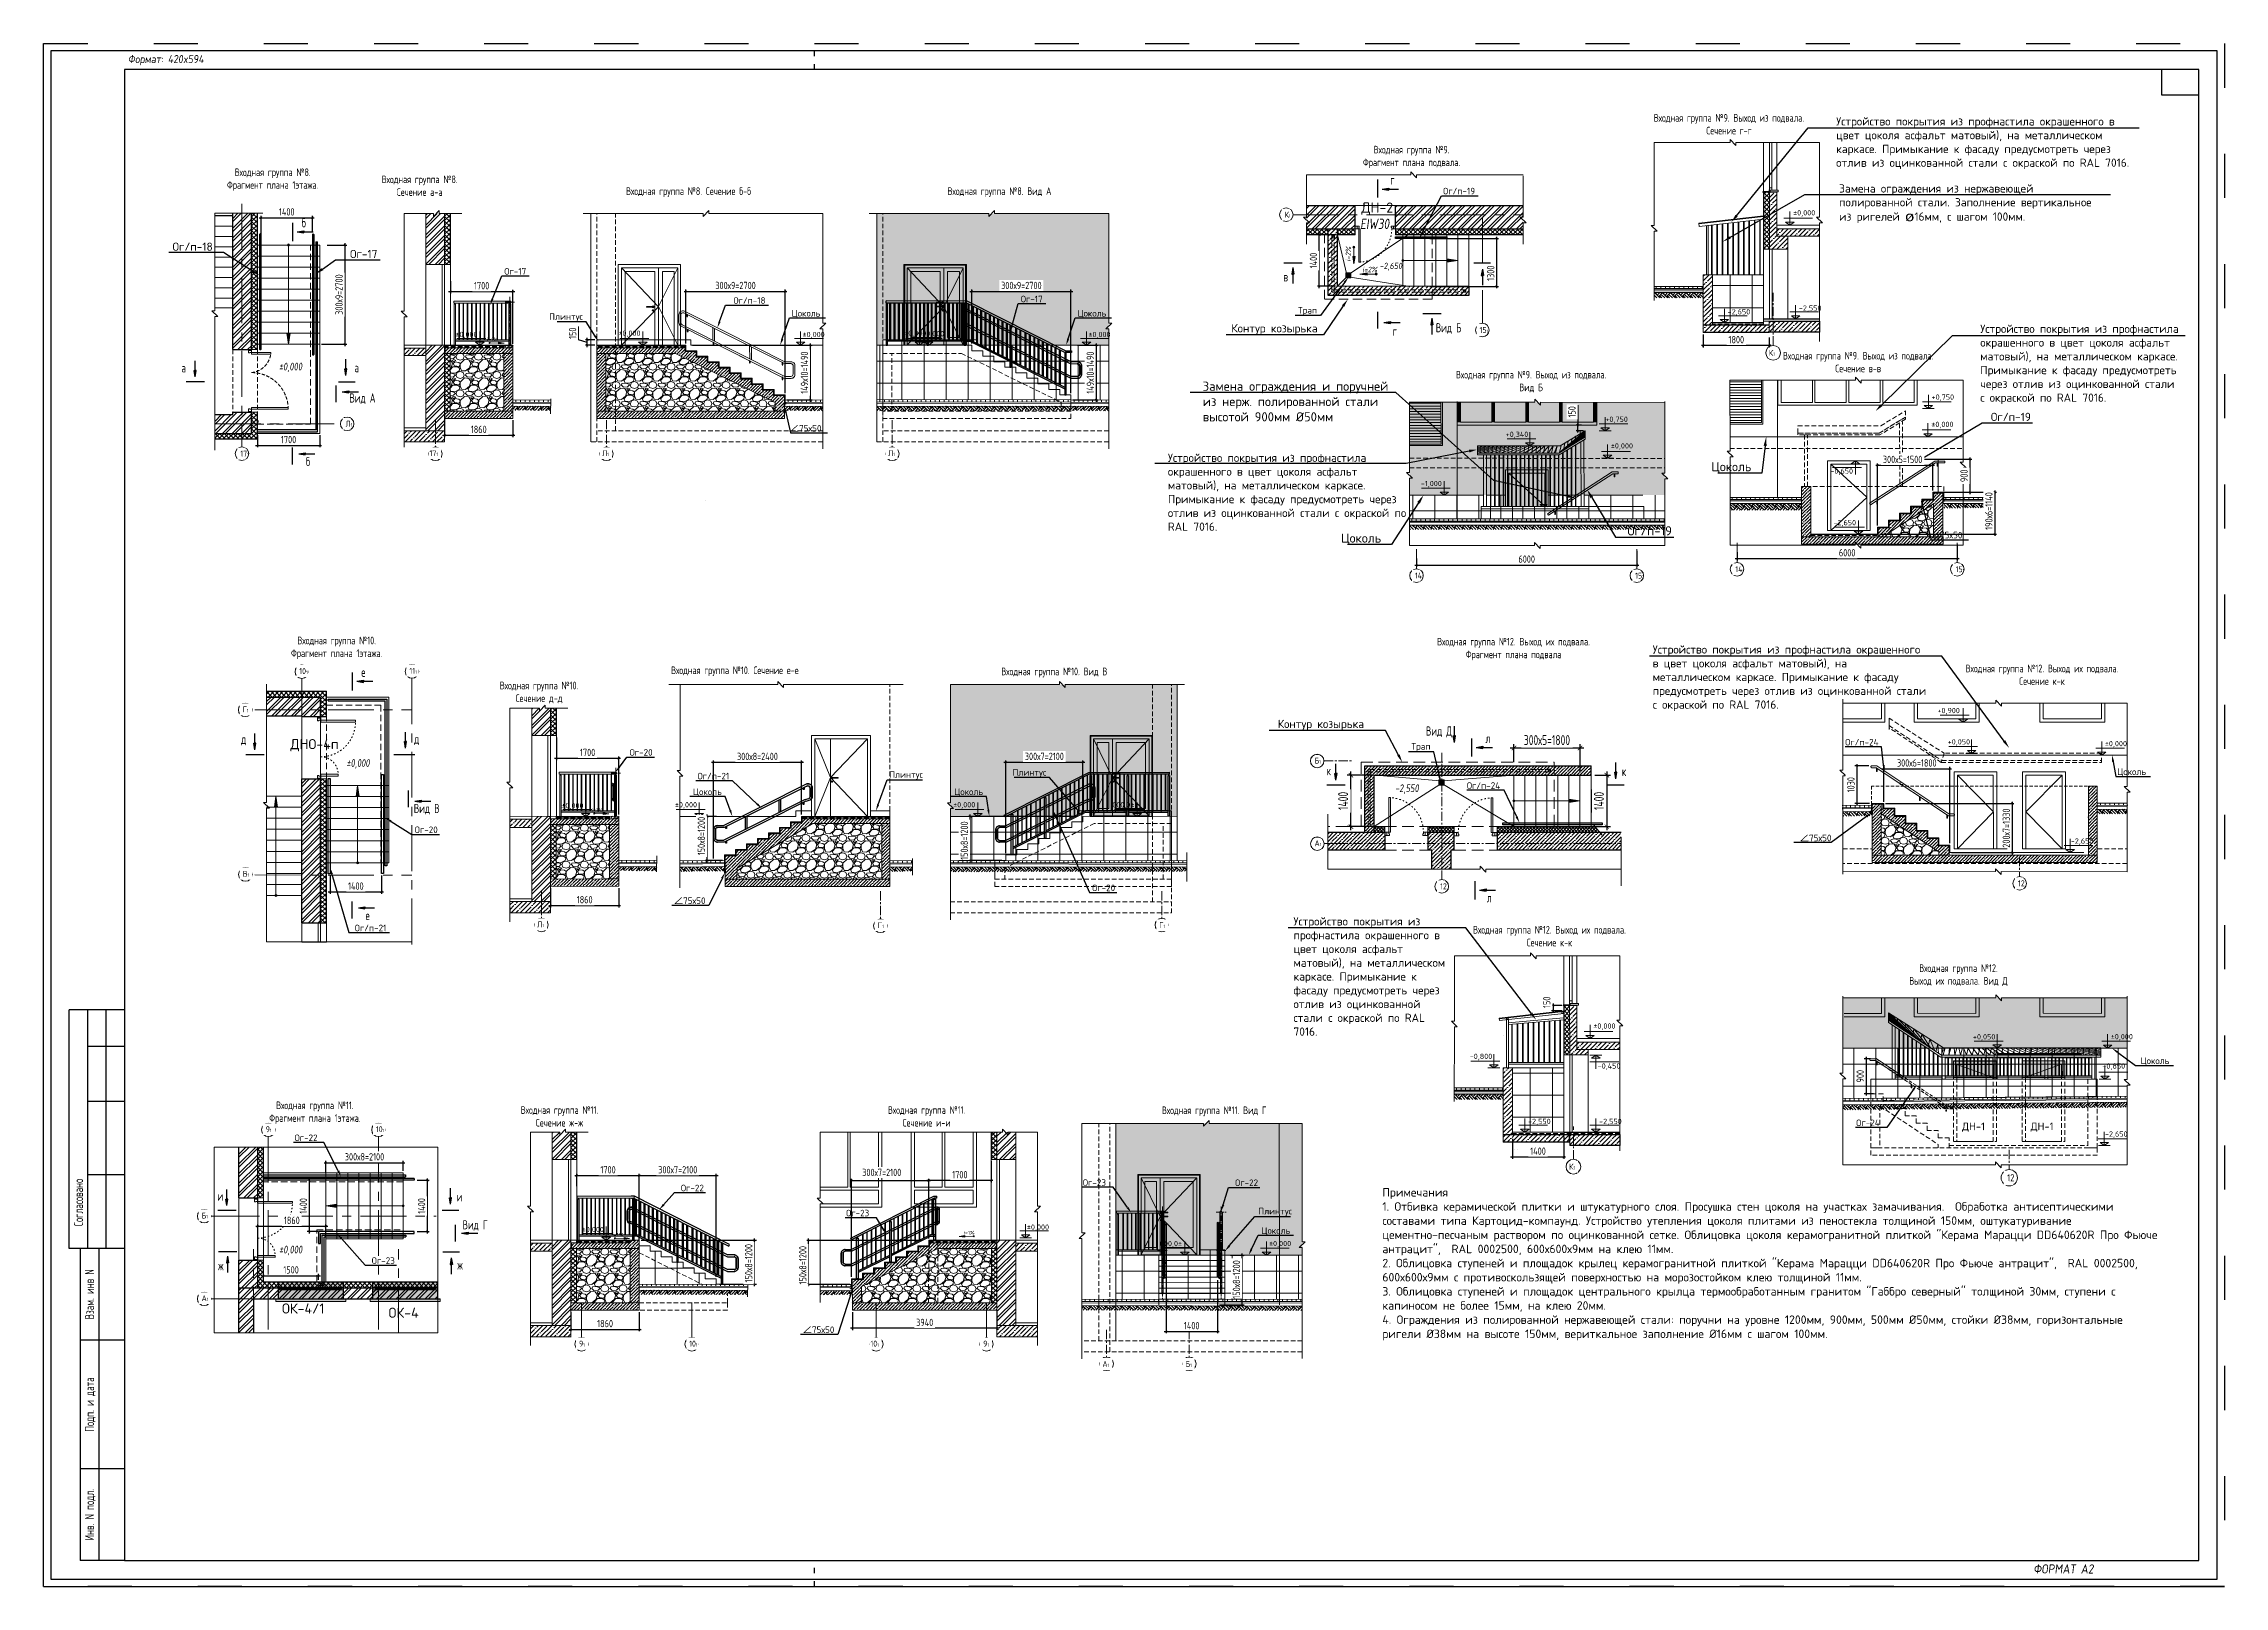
# Model space of a CAD drawing. Header units: millimetres. Extents: x -136099598 to 8891354, y 0 to 779331.
# Drawn here: x 115254 to 174654, y 398666 to 440666 of the extents above; entities that cross this region are included whole.
import ezdxf
from ezdxf import colors
from ezdxf.entities.mleader import LeaderData, LeaderLine
from ezdxf.enums import TextEntityAlignment as Align
from ezdxf.math import Vec2, Vec3

# ---------------------------------------------------------------- set-up
doc = ezdxf.new("R2010")
doc.units = ezdxf.units.MM
doc.header["$MEASUREMENT"] = 0
for name, pattern in [('01_base$0$DASHED2', [0.375, 0.25, -0.125]), ('ACAD_ISO03W100', [30, 12, -18]), ('ADSK_Штрих_ш2 п1_5', [4.5, 3, -1.5]), ('ADSK_Штрих_ш3 п1_5', [4.5, 3, -1.5]), ('ADSK_Штриховая_ш2 п1', [3, 2, -1]), ('CENTER', [2, 1.25, -0.25, 0.25, -0.25]), ('CONTI', [0]), ('DASHED', [19.05, 12.7, -6.35]), ('GOST2.303 6', [12, 8, -1.5, 1, -1.5])]:
    doc.linetypes.add(name, pattern=pattern)
doc.layers.get('0').update_dxf_attribs({"color": 250, "lineweight": 9})
doc.layers.get('Defpoints').update_dxf_attribs({"color": 8})
for name, color, linetype, lineweight in [('!!!_Отметки', 7, 'Continuous', 15), ('!!!_Разрез_окно', 7, 'Continuous', 0), ('!_Цоколь', 7, 'Continuous', 0), ('_STAMP', 250, 'Continuous', 30), ('_TEXT', 189, 'Continuous', 30), ('_АР ТЕКСТ', 250, 'Continuous', 25), ('structure', 7, 'Continuous', 40), ('АР штриховка стен', 250, 'Continuous', 9), ('АР-Выноски', 5, 'Continuous', 5), ('АР_Двери', 5, 'Continuous', 18), ('АР_Лестницы', 6, 'Continuous', 15), ('АР_Лестницы ограждение', 94, 'Continuous', 25), ('АР_Лестницы ограждения', 86, 'Continuous', 13), ('АР_МосжилНии_Стены', 202, 'Continuous', 30), ('АР_Навесной фасад', 5, 'Continuous', 5), ('АР_Окна', 4, 'Continuous', 0), ('АР_Окна БЛОК', 250, 'Continuous', 13), ('АР_Оси', 193, 'Continuous', 9), ('АР_Отметки', 250, 'Continuous', 15), ('АР_Перегородки витражные', 152, 'Continuous', 13), ('АР_Сущ Несущая стена', 202, 'Continuous', 30), ('АР_тонкая линия', 250, 'Continuous', 0), ('АР_Утеплитель', 250, 'Continuous', 9), ('АР_Штриховка кирпич', 250, 'Continuous', 9), ('Конструктив - Крыльца', 107, 'Continuous', 15), ('Контунр козырька', 250, 'ADSK_Штриховая_ш2 п1', 30), ('Маркировка ОКОН', 7, 'Continuous', 18), ('Ограждение', 250, 'Continuous', 9), ('пунктир', 251, 'Continuous', 13), ('СТЕНЫ кирпич ЛИДЕР', 250, 'Continuous', 15), ('СТЕНЫ несущие ЛИДЕР', 7, 'Continuous', 30), ('Стены разрез', 7, 'Continuous', 30), ('фасады', 7, 'Continuous', 9), ('Штриховка', 7, 'Continuous', 5), ('Штриховка в сечении', 7, 'Continuous', 18)]:
    doc.layers.add(name, color=color, linetype=linetype, lineweight=lineweight)
for name, color, linetype, lineweight, true_color in [('!_Окно_00_Штрих_Стекло', 7, 'Continuous', 0, 0x737373), ('RAL 7016', 7, 'Continuous', 0, 0x383e42), ('RAL 90 10', 7, 'Continuous', 0, 0xf6efdf), ('АР_ПБ_Двери', 7, 'Continuous', 15, 0xdb0000)]:
    doc.layers.add(name, color=color, linetype=linetype, lineweight=lineweight, true_color=true_color)
for name, color, linetype in [('_RAMKA', 7, 'Continuous'), ('PDF _0', 7, 'Continuous'), ('PDF _Текст', 7, 'Continuous'), ('АР_Таблицы', 250, 'Continuous')]:
    doc.layers.add(name, color=color, linetype=linetype)
doc.styles.add('ICOCPEUR', font='isocpeur.ttf')
doc.styles.add('ISOCPEUR', font='isocpeur.ttf', dxfattribs={"width": 0.7})
doc.styles.add('PDF ISOCPEUR', font='isocpeur.ttf')
doc.styles.add('SIMPLEX', font='simplex.shx', dxfattribs={"width": 0.85, "oblique": 7})
doc.styles.add('Архитект', font='isocpeur.ttf', dxfattribs={"width": 0.8, "oblique": 8})
doc.styles.add('Архитектурный размер', font='isocpeur.ttf', dxfattribs={"width": 0.8, "oblique": 8})
doc.styles.add('ГОСТ 2.304', font='isocpeur.ttf', dxfattribs={"width": 0.7})
doc.dimstyles.new('R_100', dxfattribs={"dimtxt": 270, "dimasz": 120, "dimexe": 100, "dimexo": 100, "dimgap": 80, "dimtad": 1, "dimdec": 0, "dimrnd": 5, "dimzin": 0, "dimdsep": 46, "dimtxsty": 'ISOCPEUR', "dimblk": 'ARCHTICK', "dimcen": 100, "dimdle": 100, "dimclrd": 256, "dimclre": 256, "dimclrt": 256, "dimadec": 0, "dimazin": 0, "dimtfac": 2, "dimtdec": 0, "dimtofl": 0, "dimtmove": 1, "dimatfit": 3, "dimfxl": 1, "dimtvp": 3, "dimtfill": 1, "dimtolj": 1, "dimtzin": 0, "dimarcsym": 0})
doc.dimstyles.new('R_50', dxfattribs={"dimtxt": 200, "dimasz": 60, "dimexe": 50, "dimexo": 50, "dimgap": 60, "dimtad": 1, "dimdec": 0, "dimrnd": 5, "dimzin": 0, "dimdsep": 46, "dimtxsty": 'ISOCPEUR', "dimblk": 'ARCHTICK', "dimcen": 50, "dimdle": 50, "dimclrd": 256, "dimclre": 256, "dimclrt": 256, "dimadec": 0, "dimazin": 0, "dimtfac": 2, "dimtdec": 0, "dimtofl": 0, "dimtmove": 1, "dimatfit": 3, "dimfxl": 1, "dimtvp": 3, "dimtfill": 1, "dimtolj": 1, "dimtzin": 0, "dimarcsym": 0})
pattern_1 = [(45, (-111043.19, -100745.72), (-132.58252, 132.58252), []), (45, (-110954.8, -100745.72), (-132.58252, 132.58252), [])]
pattern_2 = [(45, (41095.67, 18640.78), (-132.58252, 132.58252), []), (45, (41184.06, 18640.78), (-132.58252, 132.58252), [])]
pattern_3 = [(45, (-844936.44, 484835.92), (-132.58252, 132.58252), []), (45, (-844848.06, 484835.92), (-132.58252, 132.58252), [])]
pattern_4 = [(225, (-111275.12, -28427.49), (61.871843, -61.871843), []), (315, (-111275.12, -28427.49), (61.871843, 61.871843), [])]
pattern_5 = [(45, (43981.65, 5814.45), (-132.58252, 132.58252), []), (45, (44070.03, 5814.45), (-132.58252, 132.58252), [])]
pattern_6 = [(45, (-38475.35, -1316.45), (-132.58252, 132.58252), []), (45, (-38386.96, -1316.45), (-132.58252, 132.58252), [])]
pattern_7 = [(45, (-38475.35, -1316.45), (-61.871843, 61.871843), []), (135, (-38475.35, -1316.45), (-61.871843, -61.871843), [])]
pattern_8 = [(45, (44537.61, -5726.08), (-132.58252, 132.58252), []), (45, (44626, -5726.08), (-132.58252, 132.58252), [])]
pattern_9 = [(45, (-289653.21, 17413.2), (-88.388348, 88.388348), []), (45, (-289564.82, 17413.2), (-88.388348, 88.388348), [156.25, -31.25, 0, -31.25])]
pattern_10 = [(45, (44537.61, -5726.08), (-61.871843, 61.871843), []), (135, (44537.61, -5726.08), (-61.871843, -61.871843), [])]
pattern_11 = [(45, (44537.59, -10047.23), (-61.871843, 61.871843), []), (135, (44537.59, -10047.23), (-61.871843, -61.871843), [])]
pattern_12 = [(45, (-14492.97, -21067.68), (-88.388348, 88.388348), []), (45, (-14404.58, -21067.68), (-88.388348, 88.388348), [156.25, -31.25, 0, -31.25])]
pattern_13 = [(228.012788, (44897.61, -5226.082), (-4000, -4500), [67.268, -6659.544]), (184.969741, (44852.612, -5276.082), (6000, 500), [115.434, -11427.9624]), (132.510447, (44737.612, -5286.082), (5000, -5500), [81.394, -8058.0163]), (267.273689, (44542.612, -5411.082), (500, 10000), [105.119, -10406.779]), (292.833654, (44537.612, -5516.082), (-2500, 6000), [103.0775, -10204.68656]), (357.273689, (44577.612, -5611.082), (-10000, 500), [105.119, -10406.779]), (37.6942405, (44682.612, -5616.082), (-6500, -5000), [139.0145, -13762.4243]), (72.2553284, (44792.612, -5531.082), (3500, 11000), [131.244, -12993.16075]), (121.4295656, (44832.612, -5406.082), (-4000, 6500), [105.475, -10442.03655]), (175.236358, (44777.61, -5316.082), (5500, -500), [120.416, -5900.3813]), (222.397438, (44657.612, -5306.082), (-6000, -5500), [155.724, -15416.6875]), (138.814075, (45037.61, -5416.082), (-3500, 3000), [53.1505, -5261.9224]), (171.4692344, (44997.612, -5381.082), (6500, -1000), [101.1185, -10010.7557]), (225, (44897.6, -5366.1), (-6e-14, -500), [70.7105, -636.3963]), (203.19859, (44862.61, -5306.08), (2500, 1000), [38.079, -3769.80755]), (291.80141, (44827.61, -5321.08), (-500, 1500), [53.8515, -2638.7309]), (30.963757, (44847.61, -5371.08), (1500, 1000), [87.4645, -2828.01145]), (161.56505, (44922.61, -5326.08), (1000, -500), [63.2455, -1517.89333]), (16.38954, (44537.612, -5321.082), (5000, 1500), [88.6, -8771.4226]), (70.346176, (44622.612, -5296.082), (-2000, -5500), [74.3305, -7358.7039]), (293.19859, (44922.61, -5226.08), (-1000, 2500), [76.1575, -3731.72905]), (343.61046, (44952.612, -5296.082), (-5000, 1500), [88.6, -8771.4226]), (339.443955, (44537.61, -5631.08), (-2500, 1000), [85.44, -4186.5619]), (294.775141, (44617.612, -5661.082), (-2500, 5500), [71.589, -7087.32153]), (66.80141, (44927.61, -5726.08), (1000, 2500), [76.1575, -3731.72905]), (17.354025, (44957.612, -5656.082), (-6500, -2000), [83.8155, -8297.7118]), (69.443955, (44682.61, -5726.08), (-1000, -2500), [42.72, -4229.2819]), (101.309932, (44897.61, -5726.08), (-500, 2000), [25.495, -2524.01476]), (165.963757, (44892.61, -5701.08), (1500, -500), [103.0775, -1958.4753]), (186.009006, (44792.612, -5676.082), (5000, 500), [95.525, -9456.9616]), (303.690068, (44847.61, -5416.08), (-500, 1000), [72.111, -1730.66464]), (353.1572266, (44887.612, -5476.082), (8500, -1000), [125.897, -12463.7813]), (60.945396, (45012.61, -5491.082), (-2000, -3500), [51.478, -5096.33707]), (90, (45037.6, -5446.1), (-500, 500), [30, -470]), (120.256437, (44782.61, -5661.082), (2000, -3500), [69.462, -6876.76]), (48.012788, (44747.61, -5601.082), (4000, 4500), [134.536, -6592.276]), (0, (44837.6, -5501.1), (500, 500), [130, -370]), (325.3048465, (44967.612, -5501.082), (5000, -3500), [79.057, -7826.63715]), (254.054604, (45032.61, -5546.08), (-500, -2000), [72.801, -3567.25394]), (207.6459754, (45012.612, -5616.082), (-9500, -5000), [118.5325, -11734.7371]), (175.426079, (44907.612, -5671.082), (-6500, 500), [125.3995, -12414.5367])]
pattern_14 = [(45, (44537.61, -5725.18), (-123.74369, 123.74369), []), (45, (44661.36, -5725.18), (-123.74369, 123.74369), [218.75, -43.75, 0, -43.75])]
pattern_15 = [(45, (-295824.7, 18491.31), (-123.743687, 123.743687), []), (45, (-295700.96, 18491.31), (-123.743687, 123.743687), [218.75, -43.75, 0, -43.75])]
pattern_16 = [(45, (-99085.25, 1181.68), (-106.066017, 106.066017), []), (45, (-98979.19, 1181.68), (-106.066017, 106.066017), [187.5, -37.5, 0, -37.5])]
pattern_17 = [(45, (-60614.33, 13172.77), (-44.194174, 44.194174), []), (135, (-60614.33, 13172.77), (-44.194174, -44.194174), [])]
pattern_18 = [(45, (-14492.97, -21067.68), (-123.743687, 123.743687), []), (45, (-14369.23, -21067.68), (-123.743687, 123.743687), [218.75, -43.75, 0, -43.75])]

msp = doc.modelspace()

# ---------------------------------------------------------------- texts
at = {"layer": '!!!_Отметки', "char_height": 250, "style": 'ISOCPEUR'}
for s, width, insert, attachment_point in [('г', 810.729, (151934, 436829.3, 0.6), 7), ('б', 810.729, (122283.4, 435663.6), 7), ('в', 250, (149024.9, 434441.3, 0.6), 1), ('в', 288.544, (154608.4, 434459.9), 1), ('Вид Б ', 959.206, (153173.3, 433056.2), 1), ('г', 810.729, (151999.5, 432712.3, 0.6), 7), ('а', 250, (119006.9, 431713.1), 7), ('а', 288.544, (123719.9, 431719.6), 7), ('Вид А', 810.729, (123582.7, 430854.3), 7), ('б', 810.729, (122398.2, 429164.8), 7), ('е', 810.729, (123907.8, 423427.5, -3.5), 7), ('д', 250, (120631.4, 421561.8, -3.5), 7), ('д', 288.544, (125344.3, 421568.3, -3.5), 7), ('Вид Д', 867.112, (152905.7, 421775.3), 7), ('л', 250, (154529, 421627.8), 7), ('к', 288.544, (158241.8, 420729.5), 7), ('Вид В', 810.729, (125336.5, 419680.1, -3), 7), ('л', 250, (154562.7, 417287.7), 7), ('е', 810.729, (124022.6, 416804.5, -3.5), 7), ('и', 288.544, (126502.9, 409145.2, -1.3), 7), ('Вид Г', 959.206, (126663.4, 408635, -1.3), 1), ('ж', 250, (120008.2, 407521.2, -1.3), 1), ('ж', 288.544, (126523.7, 407539.8, -1.3), 1)]:
    msp.add_mtext_dynamic_manual_height_columns(s, width=width, gutter_width=1250, heights=[0], dxfattribs=dict(at, insert=insert, attachment_point=attachment_point))
at = {"layer": '_АР ТЕКСТ', "color": 18, "lineweight": 13, "true_color": 0x000000, "char_height": 207.691, "attachment_point": 5, "line_spacing_factor": 0.8, "style": 'ISOCPEUR'}
for s, insert, width in [('\\pxsm1,qc;{\\C0;Входная группа №9. Выход из подвала.\\P\\pq*;Сечение г-г}', (161157.8, 438471.7, 2.5), 4435.293), ('\\pxsm1,qc;{\\C0;Входная группа №9.  \\PФрагмент плана подвала.}', (152514.4, 437579.1), 4871.271), ('\\pxsm1,qc;{\\C0;Входная группа №8.  \\PФрагмент плана 1этажа.}', (121492.7, 436963.3), 4153.596), ('\\pxsm1;{\\C0;Входная группа №8. \\PСечение а-а}', (125496.5, 436798.5, 1.4), 5026.777), ('\\pxsm1;{\\C0;Входная группа №8. Сечение б-б}', (132820.1, 436622.3, 1.5), 3730.042), ('\\pxsm1;{\\C0;Входная группа №8. Вид А}', (141288.7, 436622.3, 1.5), 3730.042), ('\\pxsm1,qc;{\\C0;Входная группа №9. Выход из подвала.\\P\\pq*;Сечение в-в}', (164677.1, 431996.7, 11.2), 4435.069), ('\\pxsm1,qc;{\\C0;Входная группа №9. Выход из подвала.\\P\\ps*,q*;Вид Б}', (155770.2, 431464.1, 6.3), 4434.979), ('\\pxsm1,qc;{\\C0;Входная группа №10.  \\PФрагмент плана 1этажа.}', (123236.1, 424216.5, -3.5), 4153.596), ('\\pxsm1,qc;{\\C0;Входная группа №12. Выход их подвала.\\PФрагмент плана подвала}', (155291.3, 424183.6, -0.3), 5523.063), ('\\pxsm1,qc;{\\C0;Входная группа №10. Сечение е-е}', (134081.4, 423578, 2.3), 4762.924), ('\\pxsm1;{\\C0;Входная группа №10. Вид В}', (142783.4, 423545.9, 1.6), 4471.655), ('\\pxsm1,qc;{\\C0;Входная группа №12. Выход их подвала.\\PСечение к-к}', (169685.2, 423482.4), 5517.357), ('\\pxsm1,qc;{\\C0;Входная группа №10. \\PСечение д-д}', (128747.7, 423001.6, -4.2), 4435.293), ('\\pxsm1,qc;{\\C0;Входная группа №12. Выход их подвала.\\PСечение к-к}', (156269.8, 416367.8, -0.1), 5812.798), ('\\pxsm1,qc;{\\C0;Входная группа №12. \\PВыход их подвала. Вид Д}', (167411, 415303.4), 5517.357), ('\\pxsm1,qc;{\\C0;Входная группа №11.  \\PФрагмент плана 1этажа.}', (122642, 411561.2, -1.3), 4153.596), ('\\pxsm1,qc;{\\C0;Входная группа №11. \\PСечение ж-ж}', (129303.7, 411461.1, -7), 4435.293), ('\\pxsm1,qc;{\\C0;Входная группа №11. \\PСечение и-и}', (139305.1, 411461.1, -7), 4435.293), ('\\pxsm1;{\\C0;Входная группа №11. Вид Г}', (147135.4, 411598.9, -1.2), 4471.655)]:
    msp.add_mtext(s, dxfattribs=dict(at, insert=insert, width=width))
at = {"layer": 'PDF _0', "lineweight": 0, "char_height": 144.21, "style": 'PDF ISOCPEUR'}
for s, insert, attachment_point in [('%%P0,000', (162907.1, 435956.4, -2), 7), ('-2,650', (161123.3, 433259.9, 0.4), 7), ('-2,550', (163063.9, 433360.1, -0.5), 7), ('%%P0,000', (127073.5, 432642.8, 0), 9), ('%%P0,000', (131512.9, 432676.1, 1.4), 9), ('%%P0,000', (135926, 432642.3, 6.4), 7), ('%%P0,000', (139299.4, 432676.1, 1.4), 9), ('%%P0,000', (143712.6, 432642.3, 6.4), 7), ('%%P0,000', (166672, 430194.9, 1.9), 7), ('%%P0,000', (157942.3, 429610.6, 1.9), 7), ('%%P0,000', (171397.9, 421504.5, -2.9), 7), ('%%P0,000', (129959.4, 419816.5, -1.5), 9), ('%%P0,000', (157466, 413815.3, -1.6), 7), ('%%P0,000', (171558.6, 413526.2, -2.9), 7), ('-0,450', (157583.4, 412906.5), 1), ('-2,550', (157622.8, 411219), 7), ('%%P0,000', (130515.4, 408275.9, -4.3), 9), ('%%P0,000', (142036.9, 408340.8, -4.3), 7)]:
    msp.add_mtext(s, dxfattribs=dict(at, insert=insert, attachment_point=attachment_point))
for s, insert, width, attachment_point in [('+0,750', (166679.2, 430937.8, 6.4), 454.357, 7), ('+0,750', (158405.6, 430333.5, 6.4), 454.357, 9), ('-1,000', (153339.5, 428585.1, 6.7), 1469.542, 9), ('-2,650', (164621.7, 427519.8, 4), 454.357, 9), ('+0,900', (167448.9, 422404.5, 1.5), 454.357, 9), ('-2,650', (170470.9, 418851.5, -9.9), 454.357, 7), ('-2,650', (171400.7, 410874.6, -4.4), 454.357, 7)]:
    msp.add_mtext(s, dxfattribs=dict(at, insert=insert, width=width, attachment_point=attachment_point))
at = {"layer": 'PDF _0', "lineweight": 0, "char_height": 144.21, "width": 454.357, "style": 'PDF ISOCPEUR'}
for s, insert, attachment_point, rotation in [('+0,340', (155694.6, 429923.6, 3), 9, 0.001415), ('-0,650', (164539.4, 429102.1, 3.5), 3, 359.99796), ('+0,050', (167727.1, 421552.8, -4.4), 9, 0.001415), ('-0,800', (154712.7, 412989.3, -0.4), 9, 0.001415), ('-0,850', (171951.3, 412726.2, 1.5), 9, 0.001415)]:
    msp.add_mtext(s, dxfattribs=dict(at, insert=insert, attachment_point=attachment_point, rotation=rotation))
at = {"layer": 'PDF _0', "lineweight": 0, "char_height": 144.21, "style": 'PDF ISOCPEUR'}
for insert, attachment_point, rotation in [((133052, 419840.2, -3.7), 9, 360), ((140630.8, 419841.1, -7.9), 9, 360), ((148632, 407894.2, -6.2), 7, 0)]:
    msp.add_mtext('%%P0,000', dxfattribs=dict(at, insert=insert, attachment_point=attachment_point, rotation=rotation))
at = {"layer": 'АР_ПБ_Двери', "lineweight": 35, "style": 'Архитект', "oblique": 8, "width": 0.8}
msp.add_text('EIW30', height=280, dxfattribs=at).set_placement((151113.2, 435619.7))
at = {"layer": 'Маркировка ОКОН', "color": 1, "lineweight": 0, "char_height": 275.42, "style": 'PDF ISOCPEUR'}
for s, insert, attachment_point, rotation in [('ДН-2', (151146.3, 436009.7), 7, 0.002213), ('ОК-4/1', (122903.4, 406092.3, -1.3), 9, 359.997787)]:
    msp.add_mtext(s, dxfattribs=dict(at, insert=insert, attachment_point=attachment_point, rotation=rotation))
at = {"layer": 'Маркировка ОКОН', "lineweight": 0, "char_height": 275.42, "style": 'PDF ISOCPEUR'}
for s, insert, attachment_point, rotation in [('ДНО-4п', (121974.6, 421401.2, -3.5), 7, 0.002213), ('ОК-4', (125468.4, 405976.9, -1.3), 9, 359.997787)]:
    msp.add_mtext(s, dxfattribs=dict(at, insert=insert, attachment_point=attachment_point, rotation=rotation))

# ---------------------------------------------------------------- blocks, each defined once
blk = doc.blocks.new('A$Cd8d14d9d')
at = {"ltscale": 150}
for p, q in [((-295, 341), (1132, 341)), ((0, 682), (0, 0)), ((-293, 0), (293, 0))]:
    blk.add_line(p, q, dxfattribs=at)
blk.add_lwpolyline([(0, 0), (210, 147), (-210, 147), (0, 0)], dxfattribs=at)
blk = doc.blocks.new('_ArchTick')
at = {"color": 0, "linetype": 'ByBlock', "const_width": 0.15}
blk.add_lwpolyline([(-0.5, -0.5), (0.5, 0.5)], dxfattribs=at)
blk = doc.blocks.new('*D396')
at = {"lineweight": -2, "ltscale": 150, "transparency": 16777216}
for p, q in [((152650, 426646), (152650, 426422)), ((158650, 426860), (158650, 426422)), ((152600, 426472), (158700, 426472))]:
    blk.add_line(p, q, dxfattribs=at)
at = {"layer": 'Defpoints', "color": 0, "ltscale": 150, "transparency": 16777216}
for p in [(152650, 426696, -6), (158650, 426910, -6), (158650, 426472)]:
    blk.add_point(p, dxfattribs=at)
at = {"lineweight": -2, "ltscale": 150, "transparency": 16777216, "xscale": 60, "yscale": 60, "zscale": 60, "rotation": 180}
blk.add_blockref('_ArchTick', (152650, 426472), dxfattribs=at)
at = {"lineweight": -2, "ltscale": 150, "transparency": 16777216, "xscale": 60, "yscale": 60, "zscale": 60}
blk.add_blockref('_ArchTick', (158650, 426472), dxfattribs=at)
at = {"ltscale": 150, "transparency": 16777216, "insert": (155650, 426632), "char_height": 200, "attachment_point": 5, "style": 'ISOCPEUR', "bg_fill": 3, "box_fill_scale": 1.25, "bg_fill_color": 256, "bg_fill_true_color": 13158600, "bg_fill_transparency": 0}
blk.add_mtext('\\A1;6000', dxfattribs=at)
blk = doc.blocks.new('*U29')
h = blk.add_hatch(color=256)
h.dxf.hatch_style = 1
edge = h.paths.add_edge_path()
edge.add_arc((0, 0), 27.6, 359.64, 719.64)
h = blk.add_hatch(color=256)
h.dxf.hatch_style = 1
h.paths.add_polyline_path([(2400, -44), (2400, 44), (2700, 0)])
blk.add_line((2700, 0), (0, 0))
blk.add_lwpolyline([(2400, 44), (2400, -44), (2700, 0), (2400, 44)])
blk.add_circle((0, 0), 27.6)
blk = doc.blocks.new('A$C159f6302')
at = {"layer": 'АР_Перегородки витражные'}
for points in [[(-40, 1700), (40, 1700), (40, 1680), (-40, 1680), (-40, 1700)], [(40, 1680), (-40, 1680), (-40, 1610), (-10, 1610), (-10, 1625), (40, 1625), (40, 1680)], [(40, 20), (-40, 20), (-40, 90), (-10, 90), (-10, 75), (40, 75), (40, 20)], [(-40, 0), (40, 0), (40, 20), (-40, 20), (-40, 0)]]:
    blk.add_lwpolyline(points, dxfattribs=at)
for points in [[(568, 1575), (40, 1575), (40, 1625), (568, 1625)], [(40, 75), (1040, 75), (1040, 125), (40, 125)]]:
    blk.add_lwpolyline(points, close=True, dxfattribs=at)
at = {"layer": 'АР_Перегородки витражные', "linetype": 'DASHED', "ltscale": 7}
for centre, radius, start, end in [((-21, 1664), 592, 275.90754, 354.09246), ((40, 75), 1000, 0, 90)]:
    blk.add_arc(centre, radius, start, end, dxfattribs=at)
blk = doc.blocks.new('*D547')
at = {"lineweight": -2, "ltscale": 150, "transparency": 16777216}
for p, q in [((161329, 426646), (167429, 426646)), ((161379, 426820), (161379, 426596)), ((167379, 427034), (167379, 426596))]:
    blk.add_line(p, q, dxfattribs=at)
at = {"layer": 'Defpoints', "color": 0, "ltscale": 150, "transparency": 16777216}
for p in [(161379, 426870, -6), (167379, 427084, -6), (167379, 426646)]:
    blk.add_point(p, dxfattribs=at)
at = {"lineweight": -2, "ltscale": 150, "transparency": 16777216, "xscale": 60, "yscale": 60, "zscale": 60, "rotation": 180}
blk.add_blockref('_ArchTick', (161379, 426646), dxfattribs=at)
at = {"lineweight": -2, "ltscale": 150, "transparency": 16777216, "xscale": 60, "yscale": 60, "zscale": 60}
blk.add_blockref('_ArchTick', (167379, 426646), dxfattribs=at)
at = {"ltscale": 150, "transparency": 16777216, "insert": (164379, 426806), "char_height": 200, "attachment_point": 5, "style": 'ISOCPEUR', "bg_fill": 3, "box_fill_scale": 1.25, "bg_fill_color": 256, "bg_fill_true_color": 13158600, "bg_fill_transparency": 0}
blk.add_mtext('\\A1;6000', dxfattribs=at)
blk = doc.blocks.new('*U1196')
h = blk.add_hatch(color=256)
h.dxf.hatch_style = 1
edge = h.paths.add_edge_path()
edge.add_arc((0, 0), 27.6, 359.64, 719.64)
h = blk.add_hatch(color=256)
h.dxf.hatch_style = 1
h.paths.add_polyline_path([(1800, -44), (1800, 44), (2100, 0)])
blk.add_line((2100, 0), (0, 0))
blk.add_lwpolyline([(1800, 44), (1800, -44), (2100, 0), (1800, 44)])
blk.add_circle((0, 0), 27.6)
blk = doc.blocks.new('дверь 1600')
for points in [[(983669, -50615), (984119, -50615), (984119, -50566), (983669, -50566)], [(984119, -52016), (983219, -52016), (983219, -52016), (983219, -51966), (984119, -51966)]]:
    blk.add_lwpolyline(points, close=True)
for points in [[(984199, -50491), (984119, -50491), (984119, -50511), (984199, -50511), (984199, -50491)], [(984119, -50511), (984199, -50511), (984199, -50581), (984169, -50581), (984169, -50566), (984119, -50566), (984119, -50511)], [(984119, -52071), (984199, -52071), (984199, -52001), (984169, -52001), (984169, -52016), (984119, -52016), (984119, -52071)], [(984199, -52091), (984119, -52091), (984119, -52071), (984199, -52071), (984199, -52091)]]:
    blk.add_lwpolyline(points)
at = {"linetype": 'ACAD_ISO03W100', "ltscale": 3}
for centre, radius, start, end in [((984121, -50611), 455, 174.2504, 269.7078), ((984120, -51968), 902, 90.0605, 183.0273)]:
    blk.add_arc(centre, radius, start, end, dxfattribs=at)
blk = doc.blocks.new('*U23')
h = blk.add_hatch(color=256)
h.dxf.hatch_style = 1
edge = h.paths.add_edge_path()
edge.add_arc((0, 0), 27.6, 359.64, 719.64)
h = blk.add_hatch(color=256)
h.dxf.hatch_style = 1
h.paths.add_polyline_path([(1800, -44), (1800, 44), (2100, 0)])
blk.add_line((2100, 0), (0, 0))
blk.add_lwpolyline([(1800, 44), (1800, -44), (2100, 0), (1800, 44)])
blk.add_circle((0, 0), 27.6)
blk = doc.blocks.new('*U346')
at = {"true_color": 0xffffff}
h = blk.add_hatch(color=7, dxfattribs=at)
h.dxf.hatch_style = 1
h.paths.add_polyline_path([(-1840, -310), (70, -310), (70, -240), (0, -240), (0, 220), (-1770, 220), (-1770, -240), (-1840, -240)])
at = {"lineweight": 30}
for p, q in [((-1770, -240), (-1770, 220)), ((0, -240), (0, 220))]:
    blk.add_line(p, q, dxfattribs=at)
for p, q in [((0, 220), (-1770, 220)), ((-1770, 70), (0, 70)), ((-1770, 0), (0, 0)), ((-1700, 0), (-1700, 70)), ((-1700, 35), (-70, 35)), ((-70, 0), (-70, 70)), ((-1840, -310), (-1840, -240)), ((-1840, -240), (-1770, -240)), ((-1840, -310), (70, -310)), ((0, -240), (70, -240)), ((70, -310), (70, -240))]:
    blk.add_line(p, q)
blk = doc.blocks.new('*D548')
at = {"lineweight": -2, "ltscale": 150, "transparency": 16777216}
for p, q in [((162308, 432448), (160410, 432448)), ((160460, 432749), (160460, 432398)), ((162258, 432662), (162258, 432398))]:
    blk.add_line(p, q, dxfattribs=at)
at = {"layer": 'Defpoints', "color": 0, "ltscale": 150, "transparency": 16777216}
for p in [(160460, 432799), (160460, 432448), (162258, 432712, 0)]:
    blk.add_point(p, dxfattribs=at)
at = {"lineweight": -2, "ltscale": 150, "transparency": 16777216, "xscale": 60, "yscale": 60, "zscale": 60, "rotation": 180}
blk.add_blockref('_ArchTick', (160460, 432448), dxfattribs=at)
at = {"lineweight": -2, "ltscale": 150, "transparency": 16777216, "xscale": 60, "yscale": 60, "zscale": 60}
blk.add_blockref('_ArchTick', (162258, 432448), dxfattribs=at)
at = {"ltscale": 150, "transparency": 16777216, "insert": (161359, 432608), "char_height": 200, "attachment_point": 5, "style": 'ISOCPEUR', "bg_fill": 3, "box_fill_scale": 1.25, "bg_fill_color": 256, "bg_fill_true_color": 13158600, "bg_fill_transparency": 0}
blk.add_mtext('\\A1;1800', dxfattribs=at)
blk = doc.blocks.new('*U182')
for points in [[(-55, -80), (-55, 0), (-115, 0), (-115, -40), (-100, -40), (-100, -80), (-55, -80)], [(0, 0), (0, -80), (-55, -80), (-55, 0), (0, 0)], [(-1100, 0), (-1100, -80), (-1045, -80), (-1045, 0), (-1100, 0)], [(-1045, -80), (-1045, 0), (-985, 0), (-985, -40), (-1000, -40), (-1000, -80), (-1045, -80)]]:
    blk.add_lwpolyline(points)
blk.add_lwpolyline([(-100, -80), (-100, -980), (-140, -980), (-140, -80)], close=True)
at = {"linetype": 'ACAD_ISO03W100', "ltscale": 3}
blk.add_arc((-100, -80), 900, 180, 270, dxfattribs=at)
blk = doc.blocks.new('*U1195')
h = blk.add_hatch(color=256)
h.dxf.hatch_style = 1
edge = h.paths.add_edge_path()
edge.add_arc((0, 0), 27.6, 359.64, 719.64)
h = blk.add_hatch(color=256)
h.dxf.hatch_style = 1
h.paths.add_polyline_path([(1201, -44), (1201, 44), (1501, 0)])
blk.add_line((1501, 0), (0, 0))
blk.add_lwpolyline([(1201, 44), (1201, -44), (1501, 0), (1201, 44)])
blk.add_circle((0, 0), 27.6)
blk = doc.blocks.new('_DOP_POLE')
at = {"layer": '_STAMP'}
for p, q in [((-15, 85), (-15, 150)), ((0, 150), (-15, 150)), ((-10, 85), (-10, 150)), ((-5, 85), (-5, 150)), ((0, 150), (0, 0)), ((0, 140), (-10, 140)), ((0, 125), (-10, 125)), ((0, 105), (-10, 105)), ((0, 85), (-15, 85)), ((-12, 85), (-12, 0)), ((-7, 85), (-7, 0)), ((0, 60), (-12, 60)), ((0, 25), (-12, 25)), ((0, 0), (-12, 0))]:
    blk.add_line(p, q, dxfattribs=at)
at = {"layer": '_TEXT', "style": 'ISOCPEUR', "width": 0.7}
for s, p in [('Согласовано', (-12.5, 97.5)), ('Взам. инв N', (-9.5, 72.5)), ('Подп. и дата', (-9.5, 42.5)), ('Инв. N подл.', (-9.5, 12.5))]:
    blk.add_text(s, height=2.5, rotation=90, dxfattribs=at).set_placement(p, align=Align.MIDDLE_CENTER)
blk = doc.blocks.new('*U425')
at = {"color": 0}
for p, q in [((577, 406), (577, 413)), ((587, 406), (577, 406))]:
    blk.add_line(p, q, dxfattribs=at)
at = {"layer": '_RAMKA', "color": 253, "linetype": 'ACAD_ISO03W100', "ltscale": 0.12}
for p, q in [((210, 413), (210, 420)), ((210, 0), (210, 7))]:
    blk.add_line(p, q, dxfattribs=at)
at = {"layer": '_RAMKA', "color": 0}
for points in [[(2, 2), (592, 2), (592, 418), (2, 418)], [(22, 7), (587, 7), (587, 413), (22, 413)]]:
    blk.add_lwpolyline(points, close=True, dxfattribs=at)
at = {"layer": 'Defpoints', "color": 255}
for q in [(0, 420), (594, 0)]:
    blk.add_line((0, 0), q, dxfattribs=at)
at = {"layer": 'Defpoints', "color": 253, "linetype": 'ACAD_ISO03W100'}
blk.add_lwpolyline([(0, 420), (594, 420), (594, 0), (0, 0)], close=True, dxfattribs=at)
at = {"layer": '_RAMKA'}
blk.add_blockref('_DOP_POLE', (22, 7), dxfattribs=at)
at = {"layer": '_RAMKA', "color": 8, "insert": (23, 415.5), "char_height": 2.2, "attachment_point": 4, "style": 'SIMPLEX'}
blk.add_mtext_dynamic_manual_height_columns('Формат: 420x594', width=59.7559, gutter_width=12.5, heights=[0], dxfattribs=at)
at = {"layer": '_RAMKA', "color": 8, "style": 'SIMPLEX', "oblique": 7, "width": 0.85}
blk.add_attdef('ФОРМАТ_А', (542, 3.5), '', height=2.5, dxfattribs=at)
blk = doc.blocks.new('A$C143605d1')
at = {"layer": 'Стены разрез', "linetype": 'ByBlock', "transparency": 33554687}
blk.add_hatch(color=256, dxfattribs=at).paths.add_polyline_path([(-29, -179), (0, 0), (29, -179), (0, -179)])
at = {"layer": 'Стены разрез', "linetype": 'ByBlock'}
for points in [[(0, 0), (-29, -179), (0, -179)], [(0, 0), (29, -179), (0, -179)], [(0, -179), (0, -441)]]:
    blk.add_lwpolyline(points, dxfattribs=at)
blk = doc.blocks.new('*D559')
at = {"lineweight": -2, "ltscale": 150, "transparency": 16777216}
for p, q in [((132930, 432455), (136187, 432455)), ((136137, 432505), (136137, 430915)), ((135500, 430965), (136187, 430965))]:
    blk.add_line(p, q, dxfattribs=at)
at = {"layer": 'Defpoints', "color": 0, "ltscale": 150, "transparency": 16777216}
for p in [(132880, 432455, -5), (135450, 430965, -4)]:
    blk.add_point(p, dxfattribs=at)
at = {"lineweight": -2, "ltscale": 150, "transparency": 16777216, "xscale": 60, "yscale": 60, "zscale": 60}
for p, rotation in [((136137, 432455), 90), ((136137, 430965), 270)]:
    blk.add_blockref('_ArchTick', p, dxfattribs=dict(at, rotation=rotation))
at = {"ltscale": 150, "transparency": 16777216, "insert": (135977, 431710), "char_height": 200, "attachment_point": 5, "rotation": 90, "style": 'ISOCPEUR', "bg_fill": 3, "box_fill_scale": 1.25, "bg_fill_color": 256, "bg_fill_true_color": 13158600, "bg_fill_transparency": 0}
blk.add_mtext('\\A1;149х10=1490', dxfattribs=at)
at = {"layer": 'Defpoints', "color": 0, "ltscale": 150, "transparency": 16777216}
blk.add_point((136137, 430965), dxfattribs=at)
blk = doc.blocks.new('*D560')
at = {"lineweight": -2, "ltscale": 150, "transparency": 16777216}
for p, q in [((132700, 433922), (135500, 433922)), ((132750, 432505), (132750, 433972)), ((135450, 431154), (135450, 433972))]:
    blk.add_line(p, q, dxfattribs=at)
at = {"layer": 'Defpoints', "color": 0, "ltscale": 150, "transparency": 16777216}
for p in [(135450, 433922), (132750, 432455, 0), (135450, 431104, 1)]:
    blk.add_point(p, dxfattribs=at)
at = {"lineweight": -2, "ltscale": 150, "transparency": 16777216, "xscale": 60, "yscale": 60, "zscale": 60, "rotation": 180}
blk.add_blockref('_ArchTick', (132750, 433922), dxfattribs=at)
at = {"lineweight": -2, "ltscale": 150, "transparency": 16777216, "xscale": 60, "yscale": 60, "zscale": 60}
blk.add_blockref('_ArchTick', (135450, 433922), dxfattribs=at)
at = {"ltscale": 150, "transparency": 16777216, "insert": (134100, 434082), "char_height": 200, "attachment_point": 5, "style": 'ISOCPEUR', "bg_fill": 3, "box_fill_scale": 1.25, "bg_fill_color": 256, "bg_fill_true_color": 13158600, "bg_fill_transparency": 0}
blk.add_mtext('\\A1;300х9=2700', dxfattribs=at)
blk = doc.blocks.new('*D581')
at = {"lineweight": -2, "ltscale": 150, "transparency": 16777216}
for p, q in [((122976, 435184), (123510, 435184)), ((123460, 435234), (123460, 432434)), ((122826, 432484), (123510, 432484))]:
    blk.add_line(p, q, dxfattribs=at)
at = {"layer": 'Defpoints', "color": 0, "ltscale": 150, "transparency": 16777216}
for p in [(122926, 435184), (122776, 432484, 0), (123460, 432484)]:
    blk.add_point(p, dxfattribs=at)
at = {"lineweight": -2, "ltscale": 150, "transparency": 16777216, "xscale": 60, "yscale": 60, "zscale": 60}
for p, rotation in [((123460, 435184), 90), ((123460, 432484), 270)]:
    blk.add_blockref('_ArchTick', p, dxfattribs=dict(at, rotation=rotation))
at = {"ltscale": 150, "transparency": 16777216, "insert": (123300, 433834), "char_height": 200, "attachment_point": 5, "rotation": 90, "style": 'ISOCPEUR', "bg_fill": 3, "box_fill_scale": 1.25, "bg_fill_color": 256, "bg_fill_true_color": 13158600, "bg_fill_transparency": 0}
blk.add_mtext('\\A1;300х9=2700', dxfattribs=at)
blk = doc.blocks.new('*D584')
at = {"lineweight": -2, "ltscale": 150, "transparency": 16777216}
for p, q in [((129821, 432603), (129821, 432961)), ((130061, 432531), (129821, 432603)), ((130271, 432606), (130011, 432606)), ((130272, 432456), (130011, 432456)), ((130061, 432406), (130061, 432656))]:
    blk.add_line(p, q, dxfattribs=at)
at = {"layer": 'Defpoints', "color": 0, "ltscale": 150, "transparency": 16777216}
for p in [(130321, 432606, 2), (130322, 432456, 1)]:
    blk.add_point(p, dxfattribs=at)
at = {"ltscale": 150, "transparency": 16777216, "insert": (129661, 432782), "char_height": 200, "attachment_point": 5, "rotation": 90, "style": 'ISOCPEUR', "bg_fill": 3, "box_fill_scale": 1.25, "bg_fill_color": 256, "bg_fill_true_color": 13158600, "bg_fill_transparency": 0}
blk.add_mtext('\\A1;150', dxfattribs=at)
at = {"layer": 'Defpoints', "color": 0, "ltscale": 150, "transparency": 16777216}
blk.add_point((130061, 432606), dxfattribs=at)
at = {"lineweight": -2, "ltscale": 150, "transparency": 16777216, "xscale": 60, "yscale": 60, "zscale": 60}
for p, rotation in [((130061, 432606), 90), ((130061, 432456), 270)]:
    blk.add_blockref('_ArchTick', p, dxfattribs=dict(at, rotation=rotation))
blk = doc.blocks.new('A$Ca4df2850')
at = {"linetype": 'GOST2.303 6', "lineweight": 13, "ltscale": 15}
for p, q in [((0, 1322), (0, -138)), ((-128, 1175), (129, 1175))]:
    blk.add_line(p, q, dxfattribs=at)
at = {"layer": 'АР_Двери', "ltscale": 150, "elevation": -1}
blk.add_lwpolyline([(-106, 0), (-106, 0)], dxfattribs=at)
at = {"layer": 'АР_Лестницы ограждения', "color": 18, "lineweight": 25, "ltscale": 150, "true_color": 0x000000}
blk.add_lwpolyline([(-19, 1119), (19, 1119), (19, 0), (-19, 0)], close=True, dxfattribs=at)
blk.add_lwpolyline([(-9, 1122), (-9, 1149), (9, 1149), (9, 1122)], dxfattribs=at)
blk.add_circle((0, 1175), 25.5, dxfattribs=at)
blk = doc.blocks.new('*D593')
at = {"lineweight": -2, "ltscale": 150, "transparency": 16777216}
for p, q in [((133582, 419628), (133279, 419628)), ((133329, 418380), (133329, 419678)), ((133746, 418430), (133279, 418430))]:
    blk.add_line(p, q, dxfattribs=at)
at = {"layer": 'Defpoints', "color": 0, "ltscale": 150, "transparency": 16777216}
for p in [(133632, 419628, -5), (133796, 418430, -5)]:
    blk.add_point(p, dxfattribs=at)
at = {"ltscale": 150, "transparency": 16777216, "insert": (133169, 419093), "char_height": 200, "attachment_point": 5, "rotation": 90, "style": 'ISOCPEUR', "bg_fill": 3, "box_fill_scale": 1.25, "bg_fill_color": 256, "bg_fill_true_color": 13158600, "bg_fill_transparency": 0}
blk.add_mtext('\\A1;150х8=1200', dxfattribs=at)
at = {"layer": 'Defpoints', "color": 0, "ltscale": 150, "transparency": 16777216}
blk.add_point((133329, 419628), dxfattribs=at)
at = {"lineweight": -2, "ltscale": 150, "transparency": 16777216, "xscale": 60, "yscale": 60, "zscale": 60}
for p, rotation in [((133329, 419628), 90), ((133329, 418430), 270)]:
    blk.add_blockref('_ArchTick', p, dxfattribs=dict(at, rotation=rotation))
blk = doc.blocks.new('*D592')
at = {"lineweight": -2, "ltscale": 150, "transparency": 16777216}
for p, q in [((133497, 418478), (133497, 421151)), ((135897, 419678), (135897, 421151)), ((133447, 421101), (135947, 421101))]:
    blk.add_line(p, q, dxfattribs=at)
at = {"layer": 'Defpoints', "color": 0, "ltscale": 150, "transparency": 16777216}
for p in [(135897, 421101), (135897, 419628, -5), (133497, 418428, -5)]:
    blk.add_point(p, dxfattribs=at)
at = {"lineweight": -2, "ltscale": 150, "transparency": 16777216, "xscale": 60, "yscale": 60, "zscale": 60, "rotation": 180}
blk.add_blockref('_ArchTick', (133497, 421101), dxfattribs=at)
at = {"lineweight": -2, "ltscale": 150, "transparency": 16777216, "xscale": 60, "yscale": 60, "zscale": 60}
blk.add_blockref('_ArchTick', (135897, 421101), dxfattribs=at)
at = {"ltscale": 150, "transparency": 16777216, "insert": (134697, 421261), "char_height": 200, "attachment_point": 5, "style": 'ISOCPEUR', "bg_fill": 3, "box_fill_scale": 1.25, "bg_fill_color": 256, "bg_fill_true_color": 13158600, "bg_fill_transparency": 0}
blk.add_mtext('\\A1;300х8=2400', dxfattribs=at)
blk = doc.blocks.new('*D623')
at = {"lineweight": -2, "ltscale": 150, "transparency": 16777216}
for p, q in [((121026, 429727), (122826, 429727)), ((121076, 430006), (121076, 429677)), ((122776, 430006), (122776, 429677))]:
    blk.add_line(p, q, dxfattribs=at)
at = {"layer": 'Defpoints', "color": 0, "ltscale": 150, "transparency": 16777216}
for p in [(121076, 430056), (122776, 430056), (122776, 429727)]:
    blk.add_point(p, dxfattribs=at)
at = {"lineweight": -2, "ltscale": 150, "transparency": 16777216, "xscale": 60, "yscale": 60, "zscale": 60, "rotation": 180}
blk.add_blockref('_ArchTick', (121076, 429727), dxfattribs=at)
at = {"lineweight": -2, "ltscale": 150, "transparency": 16777216, "xscale": 60, "yscale": 60, "zscale": 60}
blk.add_blockref('_ArchTick', (122776, 429727), dxfattribs=at)
at = {"ltscale": 150, "transparency": 16777216, "insert": (121926, 429887), "char_height": 200, "attachment_point": 5, "style": 'ISOCPEUR', "bg_fill": 3, "box_fill_scale": 1.25, "bg_fill_color": 256, "bg_fill_true_color": 13158600, "bg_fill_transparency": 0}
blk.add_mtext('\\A1;1700', dxfattribs=at)
blk = doc.blocks.new('*D625')
at = {"lineweight": -2, "ltscale": 150, "transparency": 16777216}
for p, q in [((126175, 430614), (126175, 429954)), ((128035, 430414), (128035, 429954)), ((126125, 430004), (128085, 430004))]:
    blk.add_line(p, q, dxfattribs=at)
at = {"layer": 'Defpoints', "color": 0, "ltscale": 150, "transparency": 16777216}
for p in [(126175, 430664, 0), (128035, 430464, -3), (128035, 430004)]:
    blk.add_point(p, dxfattribs=at)
at = {"lineweight": -2, "ltscale": 150, "transparency": 16777216, "xscale": 60, "yscale": 60, "zscale": 60, "rotation": 180}
blk.add_blockref('_ArchTick', (126175, 430004), dxfattribs=at)
at = {"lineweight": -2, "ltscale": 150, "transparency": 16777216, "xscale": 60, "yscale": 60, "zscale": 60}
blk.add_blockref('_ArchTick', (128035, 430004), dxfattribs=at)
at = {"ltscale": 150, "transparency": 16777216, "insert": (127105, 430164), "char_height": 200, "attachment_point": 5, "style": 'ISOCPEUR', "bg_fill": 3, "box_fill_scale": 1.25, "bg_fill_color": 256, "bg_fill_true_color": 13158600, "bg_fill_transparency": 0}
blk.add_mtext('\\A1;1860', dxfattribs=at)
blk = doc.blocks.new('*D641')
at = {"lineweight": -2, "ltscale": 150, "transparency": 16777216}
for p, q in [((121126, 435926), (122626, 435926)), ((121176, 435490), (121176, 435976)), ((122576, 435535), (122576, 435976))]:
    blk.add_line(p, q, dxfattribs=at)
at = {"layer": 'Defpoints', "color": 0, "ltscale": 150, "transparency": 16777216}
for p in [(121176, 435440), (122576, 435926), (122576, 435485)]:
    blk.add_point(p, dxfattribs=at)
at = {"lineweight": -2, "ltscale": 150, "transparency": 16777216, "xscale": 60, "yscale": 60, "zscale": 60, "rotation": 180}
blk.add_blockref('_ArchTick', (121176, 435926), dxfattribs=at)
at = {"lineweight": -2, "ltscale": 150, "transparency": 16777216, "xscale": 60, "yscale": 60, "zscale": 60}
blk.add_blockref('_ArchTick', (122576, 435926), dxfattribs=at)
at = {"ltscale": 150, "transparency": 16777216, "insert": (121876, 436086), "char_height": 200, "attachment_point": 5, "style": 'ISOCPEUR', "bg_fill": 3, "box_fill_scale": 1.25, "bg_fill_color": 256, "bg_fill_true_color": 13158600, "bg_fill_transparency": 0}
blk.add_mtext('\\A1;1400', dxfattribs=at)
blk = doc.blocks.new('*D657')
at = {"lineweight": -2, "ltscale": 150, "transparency": 16777216}
for p, q in [((143419, 432455), (143973, 432455)), ((143923, 432505), (143923, 430915)), ((143286, 430965), (143973, 430965))]:
    blk.add_line(p, q, dxfattribs=at)
at = {"layer": 'Defpoints', "color": 0, "ltscale": 150, "transparency": 16777216}
blk.add_point((143236, 430965, -4), dxfattribs=at)
at = {"lineweight": -2, "ltscale": 150, "transparency": 16777216, "xscale": 60, "yscale": 60, "zscale": 60}
for p, rotation in [((143923, 432455), 90), ((143923, 430965), 270)]:
    blk.add_blockref('_ArchTick', p, dxfattribs=dict(at, rotation=rotation))
at = {"ltscale": 150, "transparency": 16777216, "insert": (143763, 431710), "char_height": 200, "attachment_point": 5, "rotation": 90, "style": 'ISOCPEUR', "bg_fill": 3, "box_fill_scale": 1.25, "bg_fill_color": 256, "bg_fill_true_color": 13158600, "bg_fill_transparency": 0}
blk.add_mtext('\\A1;149х10=1490', dxfattribs=at)
at = {"layer": 'Defpoints', "color": 0, "ltscale": 150, "transparency": 16777216}
for p in [(143369, 432455, -5), (143923, 430965)]:
    blk.add_point(p, dxfattribs=at)
blk = doc.blocks.new('*D658')
at = {"lineweight": -2, "ltscale": 150, "transparency": 16777216}
for p, q in [((140486, 433922), (143286, 433922)), ((140536, 432505), (140536, 433972)), ((143236, 431154), (143236, 433972))]:
    blk.add_line(p, q, dxfattribs=at)
at = {"layer": 'Defpoints', "color": 0, "ltscale": 150, "transparency": 16777216}
for p in [(143236, 433922), (140536, 432455, 0), (143236, 431104, 1)]:
    blk.add_point(p, dxfattribs=at)
at = {"lineweight": -2, "ltscale": 150, "transparency": 16777216, "xscale": 60, "yscale": 60, "zscale": 60, "rotation": 180}
blk.add_blockref('_ArchTick', (140536, 433922), dxfattribs=at)
at = {"lineweight": -2, "ltscale": 150, "transparency": 16777216, "xscale": 60, "yscale": 60, "zscale": 60}
blk.add_blockref('_ArchTick', (143236, 433922), dxfattribs=at)
at = {"ltscale": 150, "transparency": 16777216, "insert": (141886, 434082), "char_height": 200, "attachment_point": 5, "style": 'ISOCPEUR', "bg_fill": 3, "box_fill_scale": 1.25, "bg_fill_color": 256, "bg_fill_true_color": 13158600, "bg_fill_transparency": 0}
blk.add_mtext('\\A1;300х9=2700', dxfattribs=at)
blk = doc.blocks.new('A$C02189962')
at = {"ltscale": 150}
for p, q in [((1358, -1111, 1), (1185, -1111, 1)), ((1347, -1511, 1), (1184, -1511, 1))]:
    blk.add_line(p, q, dxfattribs=at)
at = {"layer": 'Конструктив - Крыльца', "color": 18, "lineweight": 0, "true_color": 0x000000}
for points, elevation in [([(-1701, 171, -0.524793), (-1556, 269, 0.524793)], 0), ([(-1651, 164, -0.563308), (-1570, 221, 0.563308)], 1), ([(-1701, -34, 0.266641), (-1641, -143, -0.266641)], 0), ([(-1651, -43, 0.286008), (-1613, -101, -0.286008)], 0), ([(1411, -1224, 0.428147), (1354, -1161, -0.428147)], 1), ([(1462, -1215, 0.414223), (1358, -1111, -0.414223)], 1), ([(1411, -1444, -0.416374), (1347, -1511, 0.416374)], 1), ([(1462, -1451, -0.425974), (1358, -1561, 0.425974)], 1)]:
    blk.add_lwpolyline(points, format="xyb", close=True, dxfattribs=dict(at, elevation=elevation))
for points, elevation in [([(-1701, -34), (-1701, 169)], 0), ([(-1651, -43), (-1651, 169)], 0), ([(-778, -520), (-780, -175)], 1), ([(-730, -542), (-730, -200)], 1), ([(228, -1027), (226, -682)], 1), ([(276, -1050), (276, -707)], 1), ([(1411, -1446), (1411, -1224)], 1), ([(1462, -1454), (1462, -1215)], 1)]:
    blk.add_lwpolyline(points, close=True, dxfattribs=dict(at, elevation=elevation))
at = {"layer": 'Ограждение'}
blk.add_line((-1556, 269, 0), (-1556, 269, 1), dxfattribs=at)
at = {"layer": 'Ограждение', "elevation": 1}
for points in [[(-1570, 221), (-474, -328)], [(-1567, 275), (-452, -283)], [(-1641, -143), (1161, -1555)], [(-1613, -101), (1183, -1510)], [(-474, -328), (1174, -1161), (1354, -1161)], [(-452, -283), (1184, -1110)], [(-474, -728), (1173, -1561), (1358, -1561)]]:
    blk.add_lwpolyline(points, dxfattribs=at)
blk = doc.blocks.new('A$C5d2bec3a')
at = {"layer": 'АР_Лестницы ограждение', "color": 116, "ltscale": 150, "true_color": 0x136734}
blk.add_line((-439, 1503, 1), (-439, 1554, 1), dxfattribs=at)
at = {"layer": 'АР_Лестницы ограждение', "color": 116, "true_color": 0x136734}
for p, q in [((1749, 1333, 1), (1749, 1333, 1)), ((4779, -106, 1), (4605, -106, 1)), ((4779, -505, 1), (4605, -505, 1))]:
    blk.add_line(p, q, dxfattribs=at)
at = {"layer": 'АР_Лестницы ограждение', "color": 116, "true_color": 0x136734, "elevation": 1}
for points in [[(4447, 195), (1764, 1542), (-439, 1554)], [(-439, 1503), (1749, 1504), (4436, 145), (4436, 145)], [(-337, 497), (-337, 1503)], [(-321, 1503), (-321, 497), (-321, 497)], [(-205, 1503), (-205, 497), (-221, 497)], [(-221, 497), (-221, 1503)], [(-105, 497), (-105, 1503)], [(-89, 1503), (-89, 497), (-89, 497)], [(27, 1503), (27, 497), (11, 497)], [(11, 497), (11, 1503)], [(127, 497), (127, 1503)], [(143, 1503), (143, 497), (143, 497)], [(259, 1503), (259, 497), (243, 497)], [(243, 497), (243, 1503)], [(374, 1503), (374, 497), (358, 497)], [(358, 497), (358, 1503)], [(474, 497), (474, 1503)], [(490, 1503), (490, 497), (490, 497)], [(590, 497), (590, 1503)], [(606, 1503), (606, 497), (606, 497)], [(808, 1503), (808, 497), (792, 497)], [(792, 497), (792, 1503)], [(908, 497), (908, 1503)], [(924, 1503), (924, 497), (924, 497)], [(1040, 1503), (1040, 497), (1024, 497)], [(1024, 497), (1024, 1503)], [(1140, 497), (1140, 1503)], [(1156, 1503), (1156, 497), (1156, 497)], [(1272, 1503), (1272, 497), (1256, 497)], [(1256, 497), (1256, 1503)], [(1372, 497), (1372, 1503)], [(1388, 1503), (1388, 497), (1388, 497)], [(1504, 1503), (1504, 497), (1488, 497)], [(1488, 497), (1488, 1503)], [(1604, 497), (1604, 1503)], [(1620, 1503), (1620, 497), (1620, 497)], [(1727, 346), (1727, 1470), (1689, 1470), (1689, 345), (1727, 345)], [(1727, 1288), (2931, 685)], [(1737, 1339), (2931, 741)], [(1794, 497), (1794, 1480)], [(1810, 1472), (1810, 497)], [(1910, 465), (1910, 1422)], [(1926, 1414), (1926, 457)], [(2026, 407), (2026, 1363)], [(2042, 1355), (2042, 399)], [(2142, 349), (2142, 1305)], [(2158, 1297), (2158, 341)], [(2258, 291), (2258, 1246)], [(2274, 1238), (2274, 283)], [(1663, 910), (2931, 285)], [(1691, 963), (2931, 341)], [(2374, 233), (2374, 1185)], [(2390, 1177), (2390, 225)], [(2490, 175), (2490, 1127)], [(2506, 1119), (2506, 167)], [(2606, 117), (2606, 1069)], [(2622, 1061), (2622, 109)], [(2722, 59), (2722, 1011)], [(2738, 1003), (2738, 51)], [(2838, 1), (2838, 953)], [(2854, 945), (2854, -7)], [(2947, 677), (4594, -156), (4770, -155)], [(2969, 722), (4605, -105)], [(3091, -126), (3091, 821)], [(3107, 813), (3107, -134)], [(3207, -184), (3207, 763)], [(3223, 755), (3223, -192)], [(3350, -257), (3350, 690)], [(3366, 682), (3366, -265)], [(3466, -315), (3466, 632)], [(3482, 624), (3482, -323)], [(1727, 454), (-400, 454), (-400, 497), (677, 497)], [(715, 497), (1689, 497)], [(1727, 497), (1842, 497)], [(1727, 454), (1838, 454)], [(1838, 454), (4425, -840)], [(1842, 497), (2931, -48)], [(2947, 277), (4594, -555), (4779, -555)], [(2969, 322), (4604, -505)], [(3588, -376), (3588, 571)], [(3604, 563), (3604, -384)], [(3704, -434), (3704, 513)], [(3720, 505), (3720, -442)], [(3820, -492), (3820, 455)], [(3836, 447), (3836, -500)], [(3936, -550), (3936, 396)], [(3952, 388), (3952, -558)], [(4052, -608), (4052, 338)], [(4068, 330), (4068, -616)], [(4168, -667), (4168, 279)], [(4184, 271), (4184, -675)], [(4284, -725), (4284, 220)], [(4300, 212), (4300, -733)], [(2969, -67), (4427, -796)]]:
    blk.add_lwpolyline(points, dxfattribs=at)
at = {"layer": 'АР_Лестницы ограждение', "color": 116, "ltscale": 50, "true_color": 0x136734, "elevation": 1}
for points in [[(-401, 346), (-401, 1470), (-439, 1470), (-439, 346), (-401, 346)], [(715, 344), (715, 1470), (677, 1470), (677, 344), (715, 344)], [(2969, -254), (2969, 863), (2931, 863), (2931, -254), (2969, -254)], [(4463, -1005), (4463, 110), (4425, 110), (4425, -1005), (4463, -1005)]]:
    blk.add_lwpolyline(points, dxfattribs=at)
at = {"layer": 'АР_Лестницы ограждение', "color": 116, "ltscale": 150, "true_color": 0x136734, "elevation": 1}
for points in [[(-410, 1470), (-429, 1470), (-429, 1503), (-410, 1503)], [(706, 1470), (687, 1470), (687, 1503), (706, 1503)], [(2959, 863), (2941, 863), (2941, 900), (2959, 890)], [(4453, 110), (4435, 110), (4435, 144), (4454, 145)]]:
    blk.add_lwpolyline(points, close=True, dxfattribs=at)
at = {"layer": 'АР_Лестницы ограждение', "color": 116, "true_color": 0x136734, "elevation": 1}
for points in [[(1603, 1234, -0.524793), (1749, 1333, 0.524793)], [(1653, 1227, -0.545112), (1732, 1286, 0.545112)], [(1603, 1019, 0.266641), (1663, 910, -0.266641)], [(1653, 1021, 0.286008), (1691, 963, -0.286008)], [(4832, -220, 0.447047), (4767, -156, -0.447047)], [(4833, -441, -0.402751), (4768, -505, 0.402751)], [(4883, -451, -0.414223), (4778, -555, 0.414223)], [(4883, -210, 0.414223), (4779, -106, -0.414223)]]:
    blk.add_lwpolyline(points, format="xyb", close=True, dxfattribs=at)
for points in [[(1603, 1018), (1603, 1232)], [(1653, 1021), (1653, 1232)], [(1718, 1470), (1699, 1470), (1699, 1503), (1718, 1503)], [(4832, -440), (4832, -210)], [(4883, -440), (4883, -210)]]:
    blk.add_lwpolyline(points, close=True, dxfattribs=at)
at = {"layer": 'АР_Лестницы ограждение', "color": 116, "ltscale": 150, "true_color": 0x136734, "elevation": 1}
blk.add_lwpolyline([(4447, 195), (4609, 195), (4609, 145), (4436, 145)], dxfattribs=at)
blk = doc.blocks.new('A$Ccd273413')
at = {"layer": '!_Окно_00_Штрих_Стекло'}
h = blk.add_hatch(color=256, dxfattribs=at)
h.dxf.hatch_style = 1
h.set_gradient(color1=(70, 92, 124), color2=(219, 225, 235), name='CURVED')
h.paths.add_polyline_path([(1419, 1809), (100, 1803), (100, 3), (1419, 9)])
at = {"layer": 'RAL 7016', "ltscale": 100, "transparency": 33554687}
h = blk.add_hatch(color=256, dxfattribs=at)
h.dxf.hatch_style = 1
h.paths.add_polyline_path([(1610, 1999), (-90, 1999), (-90, -201), (1610, -201)])
h.paths.add_polyline_path([(1418, 1809), (1420, 8), (101, 9), (99, 1809)], flags=16)
h = blk.add_hatch(color=256, dxfattribs=at)
h.dxf.hatch_style = 1
h.paths.add_polyline_path([(1100, 1829), (900, 1829), (900, 9), (1100, 9)])
h = blk.add_hatch(color=256, dxfattribs=at)
h.dxf.hatch_style = 1
h.paths.add_polyline_path([(928, 949), (950, 949, 1), (950, 969), (928, 969, -4.581742)])
h.paths.add_polyline_path([(915, 969), (950, 969, -1), (950, 949), (915, 949)])
h.paths.add_polyline_path([(904, 969), (915, 969), (915, 959)], flags=17)
h.paths.add_polyline_path([(915, 959), (915, 949), (906, 949)], flags=17)
h.paths.add_polyline_path([(800, 969), (904, 969), (915, 959), (906, 949), (800, 949, -1)])
for p, q in [((965, 969), (800, 969)), ((965, 949), (800, 949))]:
    blk.add_line(p, q)
at = {"ltscale": 150}
blk.add_line((1610, -201), (-90, -201), dxfattribs=at)
for points in [[(1610, -201), (1610, 1999), (-90, 1999), (-90, -201)], [(1590, -201), (1590, 1979), (-70, 1979), (-70, -201)], [(0, -191), (0, 1909), (1000, 1909), (1000, -191)], [(1520, -191), (1520, 1909), (1000, 1909), (1000, -191)]]:
    blk.add_lwpolyline(points)
at = {"ltscale": 100}
for points in [[(1520, 1979), (0, 1979)], [(1520, -191), (0, -191)]]:
    blk.add_lwpolyline(points, dxfattribs=at)
at = {"ltscale": 50}
for points in [[(0, -191), (1000, 849), (0, 1909)], [(1520, -191), (1000, 849), (1520, 1909)]]:
    blk.add_lwpolyline(points, dxfattribs=at)
at = {"ltscale": 100}
blk.add_lwpolyline([(1520, -191), (0, -191), (0, 1909), (1520, 1909)], close=True, dxfattribs=at)
at = {"ltscale": 150}
for points in [[(100, 9), (900, 9), (900, 1809), (100, 1809)], [(1419, 9), (1100, 9), (1100, 1809), (1419, 1809)]]:
    blk.add_lwpolyline(points, close=True, dxfattribs=at)
for centre, radius in [((965, 859), 19), ((965, 866), 7.5)]:
    blk.add_circle(centre, radius)
for centre, radius, start, end in [((800, 959), 10, 90, 270), ((965, 959), 24, 204.62431, 155.37569), ((965, 959), 10, 270, 90)]:
    blk.add_arc(centre, radius, start, end)
at = {"layer": 'АР_Двери', "ltscale": 150}
for p, q in [((965, 860), (800, 860)), ((965, 840), (800, 840))]:
    blk.add_line(p, q, dxfattribs=at)
for points in [[(1610, -201), (1610, 1999), (-90, 1999), (-90, -201)], [(0, -191), (0, 1909), (1000, 1909), (1000, -191)], [(0, -191), (1000, 849), (0, 1909)], [(1520, -191), (1520, 1909), (1000, 1909), (1000, -201)], [(1520, -191), (1000, 849), (1520, 1909)]]:
    blk.add_lwpolyline(points, dxfattribs=at)
for centre, radius in [((965, 750), 19), ((965, 757), 7.5)]:
    blk.add_circle(centre, radius, dxfattribs=at)
for centre, radius, start, end in [((800, 850), 10, 90, 270), ((965, 850), 24, 204.62431, 155.37569), ((965, 850), 10, 270, 90)]:
    blk.add_arc(centre, radius, start, end, dxfattribs=at)
at = {"ltscale": 150, "xscale": 0.5493991115759425, "yscale": 0.5493991115759425, "zscale": 0.5493991115759425, "rotation": 0.0007075303171234376}
blk.add_blockref('A$Cd8d14d9d', (330, -201, 0), dxfattribs=at)
at = {"layer": 'PDF _0', "lineweight": 0, "insert": (406, 9), "char_height": 144.2, "attachment_point": 7, "style": 'PDF ISOCPEUR'}
blk.add_mtext('%%P0,000', dxfattribs=at)
blk = doc.blocks.new('A$Cf93d7d8a')
at = {"layer": '!_Окно_00_Штрих_Стекло'}
h = blk.add_hatch(color=256, dxfattribs=at)
h.dxf.hatch_style = 1
h.set_gradient(color1=(70, 92, 124), color2=(219, 225, 235), name='CURVED')
h.paths.add_polyline_path([(-3914, -217), (-294, -217), (-295, -762), (-3914, -762)])
at = {"layer": 'RAL 7016'}
h = blk.add_hatch(color=256, dxfattribs=at)
h.dxf.hatch_style = 1
h.paths.add_polyline_path([(-4005, -216), (-3914, -216), (-3914, -762), (-4005, -762)])
h = blk.add_hatch(color=256, dxfattribs=at)
h.dxf.hatch_style = 1
h.paths.add_polyline_path([(-3062, -216), (-2992, -217), (-2992, -763), (-3062, -762)])
h = blk.add_hatch(color=256, dxfattribs=at)
h.dxf.hatch_style = 1
h.paths.add_polyline_path([(-2140, -216), (-2070, -217), (-2070, -763), (-2140, -762)])
h = blk.add_hatch(color=256, dxfattribs=at)
h.dxf.hatch_style = 1
h.paths.add_polyline_path([(-1217, -216), (-1147, -217), (-1147, -763), (-1217, -762)])
h = blk.add_hatch(color=256, dxfattribs=at)
h.dxf.hatch_style = 1
h.paths.add_polyline_path([(-295, -216), (-204, -217), (-204, -763), (-295, -762)])
h = blk.add_hatch(color=256, dxfattribs=at)
h.dxf.hatch_style = 1
h.paths.add_polyline_path([(-4005, -762), (-204, -762), (-205, -842), (-4005, -842)])
at = {"layer": 'АР_Окна', "color": 18, "ltscale": 150, "true_color": 0x000000}
for points in [[(-204, -218), (-204, -842), (-4005, -842), (-4005, -217)], [(-3914, -217), (-3914, -762), (-3062, -762), (-3062, -217)], [(-2992, -217), (-2992, -762), (-2140, -762), (-2140, -217)], [(-2070, -217), (-2070, -762), (-1217, -762), (-1217, -217)], [(-1147, -217), (-1147, -762), (-295, -762), (-295, -218)]]:
    blk.add_lwpolyline(points, dxfattribs=at)
blk = doc.blocks.new('*D662')
at = {"lineweight": -2, "ltscale": 150, "transparency": 16777216}
for p, q in [((157044, 430822), (157044, 430276)), ((157145, 430276), (156994, 430276)), ((157195, 430126), (156994, 430126)), ((157044, 430076), (157044, 430326))]:
    blk.add_line(p, q, dxfattribs=at)
at = {"layer": 'Defpoints', "color": 0, "ltscale": 150, "transparency": 16777216}
blk.add_point((157245, 430126, 0), dxfattribs=at)
at = {"lineweight": -2, "ltscale": 150, "transparency": 16777216, "xscale": 60, "yscale": 60, "zscale": 60, "rotation": 270}
blk.add_blockref('_ArchTick', (157044, 430126), dxfattribs=at)
at = {"ltscale": 150, "transparency": 16777216, "insert": (156884, 430643), "char_height": 200, "attachment_point": 5, "rotation": 90, "style": 'ISOCPEUR', "bg_fill": 3, "box_fill_scale": 1.25, "bg_fill_color": 256, "bg_fill_true_color": 13158600, "bg_fill_transparency": 0}
blk.add_mtext('\\A1;150', dxfattribs=at)
at = {"layer": 'Defpoints', "color": 0, "ltscale": 150, "transparency": 16777216}
for p in [(157044, 430276), (157195, 430276)]:
    blk.add_point(p, dxfattribs=at)
at = {"lineweight": -2, "ltscale": 150, "transparency": 16777216, "xscale": 60, "yscale": 60, "zscale": 60, "rotation": 90}
blk.add_blockref('_ArchTick', (157044, 430276), dxfattribs=at)
blk = doc.blocks.new('*D664')
at = {"lineweight": -2, "ltscale": 150, "transparency": 16777216}
for p, q in [((129221, 421779), (129221, 421159)), ((129171, 421209), (130971, 421209)), ((130921, 419681), (130921, 421259))]:
    blk.add_line(p, q, dxfattribs=at)
at = {"layer": 'Defpoints', "color": 0, "ltscale": 150, "transparency": 16777216}
for p in [(129221, 421829, 1), (130921, 421209), (130921, 419631)]:
    blk.add_point(p, dxfattribs=at)
at = {"lineweight": -2, "ltscale": 150, "transparency": 16777216, "xscale": 60, "yscale": 60, "zscale": 60, "rotation": 180}
blk.add_blockref('_ArchTick', (129221, 421209), dxfattribs=at)
at = {"lineweight": -2, "ltscale": 150, "transparency": 16777216, "xscale": 60, "yscale": 60, "zscale": 60}
blk.add_blockref('_ArchTick', (130921, 421209), dxfattribs=at)
at = {"ltscale": 150, "transparency": 16777216, "insert": (130071, 421369), "char_height": 200, "attachment_point": 5, "style": 'ISOCPEUR', "bg_fill": 3, "box_fill_scale": 1.25, "bg_fill_color": 256, "bg_fill_true_color": 13158600, "bg_fill_transparency": 0}
blk.add_mtext('\\A1;1700', dxfattribs=at)
blk = doc.blocks.new('A$Cba8b612a')
at = {"linetype": 'GOST2.303 6', "lineweight": 13, "ltscale": 15}
for p, q in [((19, 1322), (19, -138)), ((-109, 1175), (148, 1175))]:
    blk.add_line(p, q, dxfattribs=at)
at = {"ltscale": 150}
blk.add_lwpolyline([(0, 1119), (38, 1119), (38, 0), (0, 0)], close=True, dxfattribs=at)
blk.add_lwpolyline([(10, 1122), (10, 1149), (28, 1149), (28, 1122)], dxfattribs=at)
blk.add_circle((19, 1175), 25.5, dxfattribs=at)
blk = doc.blocks.new('*D665')
at = {"lineweight": -2, "ltscale": 150, "transparency": 16777216}
for p, q in [((143362, 419629), (140442, 419629)), ((140492, 418379), (140492, 419679)), ((141356, 418429), (140442, 418429))]:
    blk.add_line(p, q, dxfattribs=at)
at = {"layer": 'Defpoints', "color": 0, "ltscale": 150, "transparency": 16777216}
for p in [(143412, 419629, -5), (141406, 418429, -7)]:
    blk.add_point(p, dxfattribs=at)
at = {"ltscale": 150, "transparency": 16777216, "insert": (140332, 418969), "char_height": 200, "attachment_point": 5, "rotation": 90, "style": 'ISOCPEUR', "bg_fill": 3, "box_fill_scale": 1.25, "bg_fill_color": 256, "bg_fill_true_color": 13158600, "bg_fill_transparency": 0}
blk.add_mtext('\\A1;150х8=1200', dxfattribs=at)
at = {"layer": 'Defpoints', "color": 0, "ltscale": 150, "transparency": 16777216}
blk.add_point((140492, 419629), dxfattribs=at)
at = {"lineweight": -2, "ltscale": 150, "transparency": 16777216, "xscale": 60, "yscale": 60, "zscale": 60}
for p, rotation in [((140492, 419629), 90), ((140492, 418429), 270)]:
    blk.add_blockref('_ArchTick', p, dxfattribs=dict(at, rotation=rotation))
blk = doc.blocks.new('*D666')
at = {"lineweight": -2, "ltscale": 150, "transparency": 16777216}
for p, q in [((141462, 418629), (141462, 421152)), ((143562, 419679), (143562, 421152)), ((141412, 421102), (143612, 421102))]:
    blk.add_line(p, q, dxfattribs=at)
at = {"layer": 'Defpoints', "color": 0, "ltscale": 150, "transparency": 16777216}
for p in [(143562, 421102), (143562, 419629, -5), (141462, 418579, -5)]:
    blk.add_point(p, dxfattribs=at)
at = {"lineweight": -2, "ltscale": 150, "transparency": 16777216, "xscale": 60, "yscale": 60, "zscale": 60, "rotation": 180}
blk.add_blockref('_ArchTick', (141462, 421102), dxfattribs=at)
at = {"lineweight": -2, "ltscale": 150, "transparency": 16777216, "xscale": 60, "yscale": 60, "zscale": 60}
blk.add_blockref('_ArchTick', (143562, 421102), dxfattribs=at)
at = {"ltscale": 150, "transparency": 16777216, "insert": (142512, 421262), "char_height": 200, "attachment_point": 5, "style": 'ISOCPEUR', "bg_fill": 3, "box_fill_scale": 1.25, "bg_fill_color": 256, "bg_fill_true_color": 13158600, "bg_fill_transparency": 0}
blk.add_mtext('\\A1;300х7=2100', dxfattribs=at)
blk = doc.blocks.new('*D668')
at = {"lineweight": -2, "ltscale": 150, "transparency": 16777216}
for p, q in [((129061, 417672), (129061, 417151)), ((130921, 417674), (130921, 417151)), ((129011, 417201), (130971, 417201))]:
    blk.add_line(p, q, dxfattribs=at)
at = {"layer": 'Defpoints', "color": 0, "ltscale": 150, "transparency": 16777216}
for p in [(129061, 417722, 3), (130921, 417724), (130921, 417201)]:
    blk.add_point(p, dxfattribs=at)
at = {"lineweight": -2, "ltscale": 150, "transparency": 16777216, "xscale": 60, "yscale": 60, "zscale": 60, "rotation": 180}
blk.add_blockref('_ArchTick', (129061, 417201), dxfattribs=at)
at = {"lineweight": -2, "ltscale": 150, "transparency": 16777216, "xscale": 60, "yscale": 60, "zscale": 60}
blk.add_blockref('_ArchTick', (130921, 417201), dxfattribs=at)
at = {"ltscale": 150, "transparency": 16777216, "insert": (129991, 417361), "char_height": 200, "attachment_point": 5, "style": 'ISOCPEUR', "bg_fill": 3, "box_fill_scale": 1.25, "bg_fill_color": 256, "bg_fill_true_color": 13158600, "bg_fill_transparency": 0}
blk.add_mtext('\\A1;1860', dxfattribs=at)
blk = doc.blocks.new('*D669')
at = {"lineweight": -2, "ltscale": 150, "transparency": 16777216}
for p, q in [((126285, 433917), (128085, 433917)), ((126335, 434197), (126335, 433867)), ((128035, 432495), (128035, 433967))]:
    blk.add_line(p, q, dxfattribs=at)
at = {"layer": 'Defpoints', "color": 0, "ltscale": 150, "transparency": 16777216}
for p in [(126335, 434247, 0), (128035, 433917), (128035, 432445, 0)]:
    blk.add_point(p, dxfattribs=at)
at = {"lineweight": -2, "ltscale": 150, "transparency": 16777216, "xscale": 60, "yscale": 60, "zscale": 60, "rotation": 180}
blk.add_blockref('_ArchTick', (126335, 433917), dxfattribs=at)
at = {"lineweight": -2, "ltscale": 150, "transparency": 16777216, "xscale": 60, "yscale": 60, "zscale": 60}
blk.add_blockref('_ArchTick', (128035, 433917), dxfattribs=at)
at = {"ltscale": 150, "transparency": 16777216, "insert": (127185, 434077), "char_height": 200, "attachment_point": 5, "style": 'ISOCPEUR', "bg_fill": 3, "box_fill_scale": 1.25, "bg_fill_color": 256, "bg_fill_true_color": 13158600, "bg_fill_transparency": 0}
blk.add_mtext('\\A1;1700', dxfattribs=at)
blk = doc.blocks.new('*D671')
at = {"layer": 'Defpoints', "color": 0, "ltscale": 100, "transparency": 16777216}
for p in [(150001, 435460), (150494, 435460), (150494, 434060)]:
    blk.add_point(p, dxfattribs=at)
at = {"layer": 'СТЕНЫ кирпич ЛИДЕР', "lineweight": -2, "ltscale": 100, "transparency": 16777216}
for p, q in [((150444, 435460), (149951, 435460)), ((150001, 434010), (150001, 435510)), ((150444, 434060), (149951, 434060))]:
    blk.add_line(p, q, dxfattribs=at)
at = {"layer": 'СТЕНЫ кирпич ЛИДЕР', "lineweight": -2, "ltscale": 100, "transparency": 16777216, "xscale": 60, "yscale": 60, "zscale": 60}
for p, rotation in [((150001, 435460), 90), ((150001, 434060), 270)]:
    blk.add_blockref('_ArchTick', p, dxfattribs=dict(at, rotation=rotation))
at = {"layer": 'СТЕНЫ кирпич ЛИДЕР', "ltscale": 100, "transparency": 16777216, "insert": (149841, 434760), "char_height": 200, "attachment_point": 5, "rotation": 90, "style": 'ISOCPEUR', "bg_fill": 3, "box_fill_scale": 1.25, "bg_fill_color": 256, "bg_fill_true_color": 13158600, "bg_fill_transparency": 0}
blk.add_mtext('\\A1;1400', dxfattribs=at)
blk = doc.blocks.new('A$C0b14f412')
at = {"layer": 'АР_Лестницы ограждения', "ltscale": 20, "elevation": 0}
for points in [[(-1320, -1132), (235, -1132), (235, -1081), (-1320, -1081)], [(-1296, -1162), (-1279, -1162), (-1279, -1132), (-1296, -1132)], [(-1269, -2171), (187, -2171), (187, -2133), (-1268, -2133)]]:
    blk.add_lwpolyline(points, close=True, dxfattribs=at)
for points in [[(-1268, -2281), (-1268, -1162), (-1306, -1162), (-1306, -2281), (-1268, -2281)], [(225, -2281), (225, -1162), (187, -1162), (187, -2281), (225, -2281)]]:
    blk.add_lwpolyline(points, dxfattribs=at)
at = {"layer": 'АР_Лестницы ограждения', "ltscale": 20}
for points in [[(-1182, -2131), (-1182, -1131)], [(-1166, -1131), (-1166, -2131), (-1166, -2131)], [(-1066, -2131), (-1066, -1131)], [(-1050, -1131), (-1050, -2131), (-1050, -2131)], [(-950, -2131), (-950, -1131)], [(-934, -1131), (-934, -2131), (-934, -2131)], [(-834, -2131), (-834, -1131)], [(-818, -1131), (-818, -2131), (-818, -2131)], [(-718, -2131), (-718, -1131)], [(-702, -1131), (-702, -2131), (-702, -2131)], [(-602, -2131), (-602, -1131)], [(-586, -1131), (-586, -2131), (-586, -2131)], [(-486, -2131), (-486, -1131)], [(-470, -1131), (-470, -2131), (-470, -2131)], [(-370, -2131), (-370, -1131)], [(-354, -1131), (-354, -2131), (-354, -2131)], [(-254, -2131), (-254, -1131)], [(-238, -1131), (-238, -2131), (-238, -2131)], [(-138, -2131), (-138, -1131)], [(-122, -1131), (-122, -2131), (-122, -2131)], [(-22, -2131), (-22, -1131)], [(-6, -1131), (-6, -2131), (-6, -2131)], [(94, -2131), (94, -1131)], [(110, -1131), (110, -2131), (110, -2131)]]:
    blk.add_lwpolyline(points, dxfattribs=at)
blk = doc.blocks.new('A$Cbed872db')
at = {"layer": 'АР_Лестницы ограждение', "color": 116, "ltscale": 50, "true_color": 0x136734}
for p, q in [((2093, 1102), (2189, 1132, 0)), ((2113, 1056), (2223, 1090, 0)), ((-299, 393), (-125, 393)), ((-299, -6), (-125, -6))]:
    blk.add_line(p, q, dxfattribs=at)
for points in [[(2140, 1526), (930, 921)], [(2136, 1469), (952, 876)], [(952, 876), (-114, 343), (-299, 343)], [(930, 921), (-125, 393)], [(504, 652), (504, 308), (466, 289)], [(466, 289), (466, 633)], [(2089, 1101), (930, 521)], [(2112, 1056), (952, 476)], [(1419, 1110), (1419, 766), (1381, 747)], [(1381, 747), (1381, 1091)], [(952, 476), (-113, -56), (-299, -56)], [(930, 521), (-125, -6)]]:
    blk.add_lwpolyline(points, dxfattribs=at)
at = {"layer": 'АР_Лестницы ограждение', "color": 116, "ltscale": 50, "true_color": 0x136734, "elevation": 0}
for points in [[(2229, 1408, 0.595148), (2133, 1467, -0.595148)], [(2283, 1424, 0.485618), (2140, 1526, -0.485618)], [(2229, 1194, -0.316845), (2189, 1132, 0.316845)], [(2283, 1183, -0.291121), (2222, 1089, 0.291121)]]:
    blk.add_lwpolyline(points, format="xyb", close=True, dxfattribs=at)
for points in [[(2229, 1194), (2229, 1403)], [(2283, 1183), (2283, 1425)]]:
    blk.add_lwpolyline(points, close=True, dxfattribs=at)
at = {"layer": 'АР_Лестницы ограждение', "color": 116, "ltscale": 50, "true_color": 0x136734}
for points in [[(-403, 289, -0.414223), (-299, 393, 0.414223)], [(-403, 48, 0.414223), (-298, -56, -0.414223)], [(-353, 289, -0.406211), (-299, 343, 0.406211)], [(-353, 49, 0.421496), (-299, -6, -0.421496)]]:
    blk.add_lwpolyline(points, format="xyb", close=True, dxfattribs=at)
for points in [[(-403, 59), (-403, 289)], [(-353, 52), (-353, 289)]]:
    blk.add_lwpolyline(points, close=True, dxfattribs=at)
blk = doc.blocks.new('*D674')
at = {"lineweight": -2, "ltscale": 150, "transparency": 16777216}
for p, q in [((122784, 409723), (122436, 409723)), ((122486, 409773), (122486, 408275)), ((122721, 408325), (122436, 408325))]:
    blk.add_line(p, q, dxfattribs=at)
at = {"layer": 'Defpoints', "color": 0, "ltscale": 150, "transparency": 16777216}
for p in [(122834, 409723), (122486, 408325), (122771, 408325)]:
    blk.add_point(p, dxfattribs=at)
at = {"lineweight": -2, "ltscale": 150, "transparency": 16777216, "xscale": 60, "yscale": 60, "zscale": 60}
for p, rotation in [((122486, 409723), 90), ((122486, 408325), 270)]:
    blk.add_blockref('_ArchTick', p, dxfattribs=dict(at, rotation=rotation))
at = {"ltscale": 150, "transparency": 16777216, "insert": (122326, 409024), "char_height": 200, "attachment_point": 5, "rotation": 90, "style": 'ISOCPEUR', "bg_fill": 3, "box_fill_scale": 1.25, "bg_fill_color": 256, "bg_fill_true_color": 13158600, "bg_fill_transparency": 0}
blk.add_mtext('\\A1;1400', dxfattribs=at)
blk = doc.blocks.new('*D675')
at = {"lineweight": -2, "ltscale": 150, "transparency": 16777216}
for p, q in [((121194, 407123), (122794, 407123)), ((121244, 407005), (121244, 407173)), ((122744, 407010), (122744, 407173))]:
    blk.add_line(p, q, dxfattribs=at)
at = {"layer": 'Defpoints', "color": 0, "ltscale": 150, "transparency": 16777216}
for p in [(121244, 406955), (122744, 407123), (122744, 406960)]:
    blk.add_point(p, dxfattribs=at)
at = {"lineweight": -2, "ltscale": 150, "transparency": 16777216, "xscale": 60, "yscale": 60, "zscale": 60, "rotation": 180}
blk.add_blockref('_ArchTick', (121244, 407123), dxfattribs=at)
at = {"lineweight": -2, "ltscale": 150, "transparency": 16777216, "xscale": 60, "yscale": 60, "zscale": 60}
blk.add_blockref('_ArchTick', (122744, 407123), dxfattribs=at)
at = {"ltscale": 150, "transparency": 16777216, "insert": (121994, 407283), "char_height": 200, "attachment_point": 5, "style": 'ISOCPEUR', "bg_fill": 3, "box_fill_scale": 1.25, "bg_fill_color": 256, "bg_fill_true_color": 13158600, "bg_fill_transparency": 0}
blk.add_mtext('\\A1;1500', dxfattribs=at)
blk = doc.blocks.new('*D676')
at = {"lineweight": -2, "ltscale": 150, "transparency": 16777216}
for p, q in [((122894, 410200), (125094, 410200)), ((122944, 409918), (122944, 410250)), ((125044, 409975), (125044, 410250))]:
    blk.add_line(p, q, dxfattribs=at)
at = {"layer": 'Defpoints', "color": 0, "ltscale": 150, "transparency": 16777216}
for p in [(122944, 409868, -5), (125044, 410200), (125044, 409925, -5)]:
    blk.add_point(p, dxfattribs=at)
at = {"lineweight": -2, "ltscale": 150, "transparency": 16777216, "xscale": 60, "yscale": 60, "zscale": 60, "rotation": 180}
blk.add_blockref('_ArchTick', (122944, 410200), dxfattribs=at)
at = {"lineweight": -2, "ltscale": 150, "transparency": 16777216, "xscale": 60, "yscale": 60, "zscale": 60}
blk.add_blockref('_ArchTick', (125044, 410200), dxfattribs=at)
at = {"ltscale": 150, "transparency": 16777216, "insert": (123994, 410360), "char_height": 200, "attachment_point": 5, "style": 'ISOCPEUR', "bg_fill": 3, "box_fill_scale": 1.25, "bg_fill_color": 256, "bg_fill_true_color": 13158600, "bg_fill_transparency": 0}
blk.add_mtext('\\A1;300х8=2100', dxfattribs=at)
blk = doc.blocks.new('*D677')
at = {"lineweight": -2, "ltscale": 150, "transparency": 16777216}
for p, q in [((129777, 409564), (129777, 409898)), ((131477, 408140), (131477, 409898)), ((129727, 409848), (131527, 409848))]:
    blk.add_line(p, q, dxfattribs=at)
at = {"layer": 'Defpoints', "color": 0, "ltscale": 150, "transparency": 16777216}
for p in [(129777, 409514, 1), (131477, 409848), (131477, 408090)]:
    blk.add_point(p, dxfattribs=at)
at = {"lineweight": -2, "ltscale": 150, "transparency": 16777216, "xscale": 60, "yscale": 60, "zscale": 60, "rotation": 180}
blk.add_blockref('_ArchTick', (129777, 409848), dxfattribs=at)
at = {"lineweight": -2, "ltscale": 150, "transparency": 16777216, "xscale": 60, "yscale": 60, "zscale": 60}
blk.add_blockref('_ArchTick', (131477, 409848), dxfattribs=at)
at = {"ltscale": 150, "transparency": 16777216, "insert": (130627, 410008), "char_height": 200, "attachment_point": 5, "style": 'ISOCPEUR', "bg_fill": 3, "box_fill_scale": 1.25, "bg_fill_color": 256, "bg_fill_true_color": 13158600, "bg_fill_transparency": 0}
blk.add_mtext('\\A1;1700', dxfattribs=at)
blk = doc.blocks.new('*D678')
at = {"lineweight": -2, "ltscale": 150, "transparency": 16777216}
for p, q in [((147585, 407682), (147954, 407682)), ((147904, 406284), (147904, 407732)), ((147284, 406334), (147954, 406334))]:
    blk.add_line(p, q, dxfattribs=at)
at = {"layer": 'Defpoints', "color": 0, "ltscale": 150, "transparency": 16777216}
blk.add_point((147234, 406334, -5), dxfattribs=at)
at = {"ltscale": 150, "transparency": 16777216, "insert": (147744, 407022), "char_height": 200, "attachment_point": 5, "rotation": 90, "style": 'ISOCPEUR', "bg_fill": 3, "box_fill_scale": 1.25, "bg_fill_color": 256, "bg_fill_true_color": 13158600, "bg_fill_transparency": 0}
blk.add_mtext('\\A1;150х8=1200', dxfattribs=at)
at = {"layer": 'Defpoints', "color": 0, "ltscale": 150, "transparency": 16777216}
for p in [(147535, 407682, -5), (147904, 407682)]:
    blk.add_point(p, dxfattribs=at)
at = {"lineweight": -2, "ltscale": 150, "transparency": 16777216, "xscale": 60, "yscale": 60, "zscale": 60}
for p, rotation in [((147904, 407682), 90), ((147904, 406334), 270)]:
    blk.add_blockref('_ArchTick', p, dxfattribs=dict(at, rotation=rotation))
blk = doc.blocks.new('*D679')
at = {"lineweight": -2, "ltscale": 150, "transparency": 16777216}
for p, q in [((129617, 406132), (129617, 405611)), ((131477, 406134), (131477, 405611)), ((129567, 405661), (131527, 405661))]:
    blk.add_line(p, q, dxfattribs=at)
at = {"layer": 'Defpoints', "color": 0, "ltscale": 150, "transparency": 16777216}
for p in [(129617, 406182, 3), (131477, 406184), (131477, 405661)]:
    blk.add_point(p, dxfattribs=at)
at = {"lineweight": -2, "ltscale": 150, "transparency": 16777216, "xscale": 60, "yscale": 60, "zscale": 60, "rotation": 180}
blk.add_blockref('_ArchTick', (129617, 405661), dxfattribs=at)
at = {"lineweight": -2, "ltscale": 150, "transparency": 16777216, "xscale": 60, "yscale": 60, "zscale": 60}
blk.add_blockref('_ArchTick', (131477, 405661), dxfattribs=at)
at = {"ltscale": 150, "transparency": 16777216, "insert": (130547, 405821), "char_height": 200, "attachment_point": 5, "style": 'ISOCPEUR', "bg_fill": 3, "box_fill_scale": 1.25, "bg_fill_color": 256, "bg_fill_true_color": 13158600, "bg_fill_transparency": 0}
blk.add_mtext('\\A1;1860', dxfattribs=at)
blk = doc.blocks.new('*D680')
at = {"lineweight": -2, "ltscale": 150, "transparency": 16777216}
for p, q in [((125426, 409723), (125758, 409723)), ((125708, 408275), (125708, 409773)), ((125426, 408325), (125758, 408325))]:
    blk.add_line(p, q, dxfattribs=at)
at = {"layer": 'Defpoints', "color": 0, "ltscale": 150, "transparency": 16777216}
for p in [(125376, 409723), (125708, 409723), (125376, 408325)]:
    blk.add_point(p, dxfattribs=at)
at = {"lineweight": -2, "ltscale": 150, "transparency": 16777216, "xscale": 60, "yscale": 60, "zscale": 60}
for p, rotation in [((125708, 409723), 90), ((125708, 408325), 270)]:
    blk.add_blockref('_ArchTick', p, dxfattribs=dict(at, rotation=rotation))
at = {"ltscale": 150, "transparency": 16777216, "insert": (125548, 409024), "char_height": 200, "attachment_point": 5, "rotation": 90, "style": 'ISOCPEUR', "bg_fill": 3, "box_fill_scale": 1.25, "bg_fill_color": 256, "bg_fill_true_color": 13158600, "bg_fill_transparency": 0}
blk.add_mtext('\\A1;1400', dxfattribs=at)
blk = doc.blocks.new('*D681')
at = {"lineweight": -2, "ltscale": 150, "transparency": 16777216}
for p, q in [((121034, 408471), (122994, 408471)), ((121084, 407299), (121084, 408521)), ((122944, 408175), (122944, 408521))]:
    blk.add_line(p, q, dxfattribs=at)
at = {"layer": 'Defpoints', "color": 0, "ltscale": 150, "transparency": 16777216}
for p in [(122944, 408471), (122944, 408125), (121084, 407249)]:
    blk.add_point(p, dxfattribs=at)
at = {"lineweight": -2, "ltscale": 150, "transparency": 16777216, "xscale": 60, "yscale": 60, "zscale": 60, "rotation": 180}
blk.add_blockref('_ArchTick', (121084, 408471), dxfattribs=at)
at = {"lineweight": -2, "ltscale": 150, "transparency": 16777216, "xscale": 60, "yscale": 60, "zscale": 60}
blk.add_blockref('_ArchTick', (122944, 408471), dxfattribs=at)
at = {"ltscale": 150, "transparency": 16777216, "insert": (122014, 408631), "char_height": 200, "attachment_point": 5, "style": 'ISOCPEUR', "bg_fill": 3, "box_fill_scale": 1.25, "bg_fill_color": 256, "bg_fill_true_color": 13158600, "bg_fill_transparency": 0}
blk.add_mtext('\\A1;1860', dxfattribs=at)
blk = doc.blocks.new('A$C037d05d7')
at = {"layer": 'АР_Двери', "ltscale": 150, "elevation": -1}
blk.add_lwpolyline([(210, -689), (210, -689)], dxfattribs=at)
at = {"layer": 'АР_Лестницы ограждение', "color": 116, "ltscale": 50, "true_color": 0x136734}
for p, q in [((286, -261, -4), (175, -227, -5)), ((306, -215, -4), (209, -185, -5)), ((3027, -1089, -5), (2854, -1089, -5)), ((3027, -1489, -5), (2853, -1489, -5))]:
    blk.add_line(p, q, dxfattribs=at)
at = {"layer": 'АР_Лестницы ограждение', "color": 116, "ltscale": 50, "true_color": 0x136734, "elevation": -5}
for points in [[(116, 107, -0.485618), (259, 209, 0.485618)], [(170, 92, -0.595148), (266, 150, 0.595148)], [(116, -134, 0.291121), (177, -228, -0.291121)], [(170, -123, 0.316845), (209, -185, -0.316845)], [(3132, -1193, 0.414223), (3027, -1089, -0.414223)], [(3082, -1193, 0.406211), (3027, -1139, -0.406211)], [(3082, -1433, -0.421496), (3027, -1489, 0.421496)], [(3132, -1434, -0.414223), (3027, -1539, 0.414223)]]:
    blk.add_lwpolyline(points, format="xyb", close=True, dxfattribs=at)
for points in [[(116, -134), (116, 108)], [(170, -123), (170, 86)], [(294, 427), (276, 427), (276, 460), (294, 460)], [(2705, -783), (2686, -783), (2686, -749), (2705, -758)], [(3082, -1430), (3082, -1193)], [(3132, -1424), (3132, -1193)]]:
    blk.add_lwpolyline(points, close=True, dxfattribs=at)
for points in [[(234, 460), (297, 460), (2880, -847), (2880, -847), (2903, -801), (309, 510), (222, 510)], [(304, -689), (304, 427), (266, 427), (266, -689), (304, -689)], [(266, 205), (1501, -413)], [(266, 150), (1479, -457)], [(342, -539), (342, 436)], [(358, 428), (358, -539)], [(458, -569), (458, 378)], [(474, 370), (474, -577)], [(574, -627), (574, 320)], [(590, 312), (590, -635)], [(690, -685), (690, 261)], [(706, 253), (706, -693)], [(806, -743), (806, 203)], [(822, 195), (822, -751)], [(922, -801), (922, 142)], [(938, 134), (938, -809)], [(1038, -859), (1038, 84)], [(1054, 76), (1054, -867)], [(1154, -917), (1154, 26)], [(1170, 18), (1170, -925)], [(266, -195), (1501, -813)], [(266, -251), (1479, -857)], [(275, -539), (399, -539)], [(393, -579), (275, -579)], [(386, -578), (1472, -1121)], [(399, -541), (1479, -1081)], [(1270, -975), (1270, -32)], [(1286, -40), (1286, -983)], [(1386, -1033), (1386, -90)], [(1402, -98), (1402, -1041)], [(1501, -413), (2854, -1089)], [(1517, -476), (2842, -1139), (3027, -1139)], [(1623, -1152), (1623, -213)], [(1639, -221), (1639, -1160)], [(1739, -1209), (1739, -271)], [(1755, -279), (1755, -1217)], [(1882, -1282), (1882, -344)], [(1898, -352), (1898, -1290)], [(1998, -1340), (1998, -402)], [(2014, -410), (2014, -1348)], [(2120, -1402), (2120, -463)], [(2136, -471), (2136, -1410)], [(2236, -1460), (2236, -521)], [(2252, -529), (2252, -1468)], [(2352, -1518), (2352, -579)], [(2368, -587), (2368, -1526)], [(1501, -813), (2853, -1489)], [(1510, -1140), (2670, -1720)], [(1517, -876), (2842, -1539), (3027, -1539)], [(1517, -1100), (2677, -1680)], [(2468, -1576), (2468, -638)], [(2484, -646), (2484, -1584)], [(2584, -1634), (2584, -697)], [(2600, -705), (2600, -1642)], [(2715, -1889), (2715, -783), (2677, -783), (2677, -1889), (2715, -1889)]]:
    blk.add_lwpolyline(points, dxfattribs=at)
at = {"layer": 'АР_Лестницы ограждение', "color": 116, "ltscale": 50, "true_color": 0x136734}
blk.add_lwpolyline([(1504, -1289), (1504, -179), (1466, -179), (1466, -1289), (1504, -1289)], dxfattribs=at)
blk.add_lwpolyline([(1494, -179), (1476, -179), (1476, -136), (1495, -146)], close=True, dxfattribs=at)
blk = doc.blocks.new('*D684')
at = {"lineweight": -2, "ltscale": 150, "transparency": 16777216}
for p, q in [((141061, 410238), (141061, 409665)), ((141111, 409715), (139311, 409715)), ((139361, 408140), (139361, 409765))]:
    blk.add_line(p, q, dxfattribs=at)
at = {"layer": 'Defpoints', "color": 0, "ltscale": 150, "transparency": 16777216}
for p in [(141061, 410288, 1), (139361, 409715), (139361, 408090)]:
    blk.add_point(p, dxfattribs=at)
at = {"lineweight": -2, "ltscale": 150, "transparency": 16777216, "xscale": 60, "yscale": 60, "zscale": 60, "rotation": 180}
blk.add_blockref('_ArchTick', (139361, 409715), dxfattribs=at)
at = {"lineweight": -2, "ltscale": 150, "transparency": 16777216, "xscale": 60, "yscale": 60, "zscale": 60}
blk.add_blockref('_ArchTick', (141061, 409715), dxfattribs=at)
at = {"ltscale": 150, "transparency": 16777216, "insert": (140211, 409875), "char_height": 200, "attachment_point": 5, "style": 'ISOCPEUR', "bg_fill": 3, "box_fill_scale": 1.25, "bg_fill_color": 256, "bg_fill_true_color": 13158600, "bg_fill_transparency": 0}
blk.add_mtext('\\A1;1700', dxfattribs=at)
blk = doc.blocks.new('*D685')
at = {"lineweight": -2, "ltscale": 150, "transparency": 16777216}
for p, q in [((137282, 406134), (137282, 405641)), ((141221, 406132), (141221, 405641)), ((141271, 405691), (137232, 405691))]:
    blk.add_line(p, q, dxfattribs=at)
at = {"layer": 'Defpoints', "color": 0, "ltscale": 150, "transparency": 16777216}
for p in [(137282, 406184), (141221, 406182, 3), (137282, 405691)]:
    blk.add_point(p, dxfattribs=at)
at = {"lineweight": -2, "ltscale": 150, "transparency": 16777216, "xscale": 60, "yscale": 60, "zscale": 60, "rotation": 180}
blk.add_blockref('_ArchTick', (137282, 405691), dxfattribs=at)
at = {"lineweight": -2, "ltscale": 150, "transparency": 16777216, "xscale": 60, "yscale": 60, "zscale": 60}
blk.add_blockref('_ArchTick', (141221, 405691), dxfattribs=at)
at = {"ltscale": 150, "transparency": 16777216, "insert": (139252, 405851), "char_height": 200, "attachment_point": 5, "style": 'ISOCPEUR', "bg_fill": 3, "box_fill_scale": 1.25, "bg_fill_color": 256, "bg_fill_true_color": 13158600, "bg_fill_transparency": 0}
blk.add_mtext('\\A1;3940', dxfattribs=at)
blk = doc.blocks.new('*D686')
at = {"lineweight": -2, "ltscale": 150, "transparency": 16777216}
for p, q in [((131477, 408083), (131477, 409898)), ((133577, 407090), (133577, 409898)), ((131427, 409848), (133627, 409848))]:
    blk.add_line(p, q, dxfattribs=at)
at = {"layer": 'Defpoints', "color": 0, "ltscale": 150, "transparency": 16777216}
for p in [(133577, 409848), (131477, 408033, -5), (133577, 407040, -5)]:
    blk.add_point(p, dxfattribs=at)
at = {"lineweight": -2, "ltscale": 150, "transparency": 16777216, "xscale": 60, "yscale": 60, "zscale": 60, "rotation": 180}
blk.add_blockref('_ArchTick', (131477, 409848), dxfattribs=at)
at = {"lineweight": -2, "ltscale": 150, "transparency": 16777216, "xscale": 60, "yscale": 60, "zscale": 60}
blk.add_blockref('_ArchTick', (133577, 409848), dxfattribs=at)
at = {"ltscale": 150, "transparency": 16777216, "insert": (132527, 410008), "char_height": 200, "attachment_point": 5, "style": 'ISOCPEUR', "bg_fill": 3, "box_fill_scale": 1.25, "bg_fill_color": 256, "bg_fill_true_color": 13158600, "bg_fill_transparency": 0}
blk.add_mtext('\\A1;300х7=2100', dxfattribs=at)
blk = doc.blocks.new('*D687')
at = {"lineweight": -2, "ltscale": 150, "transparency": 16777216}
for p, q in [((139160, 408084), (136042, 408084)), ((136092, 406836), (136092, 408134)), ((137211, 406886), (136042, 406886))]:
    blk.add_line(p, q, dxfattribs=at)
at = {"layer": 'Defpoints', "color": 0, "ltscale": 150, "transparency": 16777216}
for p in [(139210, 408084, -5), (137261, 406886, -3)]:
    blk.add_point(p, dxfattribs=at)
at = {"ltscale": 150, "transparency": 16777216, "insert": (135932, 407410), "char_height": 200, "attachment_point": 5, "rotation": 90, "style": 'ISOCPEUR', "bg_fill": 3, "box_fill_scale": 1.25, "bg_fill_color": 256, "bg_fill_true_color": 13158600, "bg_fill_transparency": 0}
blk.add_mtext('\\A1;150х8=1200', dxfattribs=at)
at = {"layer": 'Defpoints', "color": 0, "ltscale": 150, "transparency": 16777216}
blk.add_point((136092, 408084), dxfattribs=at)
at = {"lineweight": -2, "ltscale": 150, "transparency": 16777216, "xscale": 60, "yscale": 60, "zscale": 60}
for p, rotation in [((136092, 408084), 90), ((136092, 406886), 270)]:
    blk.add_blockref('_ArchTick', p, dxfattribs=dict(at, rotation=rotation))
blk = doc.blocks.new('*D688')
at = {"lineweight": -2, "ltscale": 150, "transparency": 16777216}
for p, q in [((131527, 408090), (134668, 408090)), ((134618, 406840), (134618, 408140)), ((133665, 406890), (134668, 406890))]:
    blk.add_line(p, q, dxfattribs=at)
at = {"layer": 'Defpoints', "color": 0, "ltscale": 150, "transparency": 16777216}
for p in [(131477, 408090, -1), (133615, 406890, 0)]:
    blk.add_point(p, dxfattribs=at)
at = {"ltscale": 150, "transparency": 16777216, "insert": (134458, 407464), "char_height": 200, "attachment_point": 5, "rotation": 90, "style": 'ISOCPEUR', "bg_fill": 3, "box_fill_scale": 1.25, "bg_fill_color": 256, "bg_fill_true_color": 13158600, "bg_fill_transparency": 0}
blk.add_mtext('\\A1;150х8=1200', dxfattribs=at)
at = {"layer": 'Defpoints', "color": 0, "ltscale": 150, "transparency": 16777216}
blk.add_point((134618, 408090), dxfattribs=at)
at = {"lineweight": -2, "ltscale": 150, "transparency": 16777216, "xscale": 60, "yscale": 60, "zscale": 60}
for p, rotation in [((134618, 408090), 90), ((134618, 406890), 270)]:
    blk.add_blockref('_ArchTick', p, dxfattribs=dict(at, rotation=rotation))
blk = doc.blocks.new('*D689')
at = {"lineweight": -2, "ltscale": 150, "transparency": 16777216}
for p, q in [((137211, 409715), (139413, 409715)), ((137261, 407090), (137261, 409765)), ((139363, 408140), (139363, 409765))]:
    blk.add_line(p, q, dxfattribs=at)
at = {"layer": 'Defpoints', "color": 0, "ltscale": 150, "transparency": 16777216}
for p in [(139363, 409715), (139363, 408090, -5), (137261, 407040, -5)]:
    blk.add_point(p, dxfattribs=at)
at = {"lineweight": -2, "ltscale": 150, "transparency": 16777216, "xscale": 60, "yscale": 60, "zscale": 60}
blk.add_blockref('_ArchTick', (139363, 409715), dxfattribs=at)
at = {"ltscale": 150, "transparency": 16777216, "insert": (138083, 409935), "char_height": 200, "attachment_point": 5, "style": 'ISOCPEUR', "bg_fill": 3, "box_fill_scale": 1.25, "bg_fill_color": 256, "bg_fill_true_color": 13158600, "bg_fill_transparency": 0}
blk.add_mtext('\\A1;300х7=2100', dxfattribs=at)
at = {"lineweight": -2, "ltscale": 150, "transparency": 16777216, "xscale": 60, "yscale": 60, "zscale": 60, "rotation": 180}
blk.add_blockref('_ArchTick', (137261, 409715), dxfattribs=at)
blk = doc.blocks.new('A$C3e3526b7')
at = {"layer": 'АР_Лестницы ограждение', "color": 116, "linetype": 'GOST2.303 6', "lineweight": 9, "ltscale": 20, "true_color": 0x136734}
for p, q in [((-115, 2222), (154, 2222)), ((19, 2370), (19, 1060))]:
    blk.add_line(p, q, dxfattribs=at)
at = {"layer": 'АР_Лестницы ограждение', "color": 116, "ltscale": 100, "true_color": 0x136734}
for p, q in [((-13, 1877, 0), (19, 1877, 0)), ((-13, 1864, 0), (19, 1864, 0)), ((-13, 829, 0), (19, 829, 0)), ((-13, 816, 0), (19, 816, 0)), ((-13, 430, 0), (19, 430, 0)), ((-13, 417, 0), (19, 417, 0))]:
    blk.add_line(p, q, dxfattribs=at)
at = {"layer": 'АР_Лестницы ограждение', "color": 116, "ltscale": 100, "true_color": 0x136734, "elevation": 0}
for points in [[(-81, 1671), (-81, 1671), (-81, 1920), (-81, 1920)], [(-30, 1671), (-30, 1671), (-30, 1920), (-30, 1920)], [(-81, 474), (-81, 474), (-81, 1671), (-81, 1671)], [(-30, 474), (-30, 474), (-30, 1671), (-30, 1671)]]:
    blk.add_lwpolyline(points, close=True, dxfattribs=at)
at = {"layer": 'АР_Лестницы ограждение', "color": 116, "ltscale": 100, "true_color": 0x136734}
blk.add_lwpolyline([(45, 2222), (45, 2222), (45, 1174), (-6, 1174), (-6, 2222)], dxfattribs=at)
for centre in [(-56, 1920, 0), (-56, 872, 0), (-56, 474, 0)]:
    blk.add_circle(centre, 25.5, dxfattribs=at)
for centre, radius, start, end in [((-14, 1906, 0), 42.1, 190.30741, 270.79457), ((-14, 1905, 0), 28.5, 237.35027, 272.51995), ((19, 2222), 25.5, 0, 187.41938), ((-14, 858, 0), 42.1, 190.30741, 270.79457), ((-14, 858, 0), 28.5, 237.35027, 272.51995), ((-14, 459, 0), 42.1, 190.30741, 270.79457), ((-14, 459, 0), 28.5, 191.25285, 272.51995)]:
    blk.add_arc(centre, radius, start, end, dxfattribs=at)
at = {"ltscale": 150}
blk.add_blockref('A$Cba8b612a', (0, 0), dxfattribs=at)
blk = doc.blocks.new('A$C0379b087')
at = {"layer": 'АР_Лестницы ограждения', "ltscale": 20}
blk.add_lwpolyline([(-302, 387), (972, 387), (972, 438), (-302, 438)], close=True, dxfattribs=at)
at = {"layer": 'АР_Лестницы ограждения', "ltscale": 20, "elevation": 0}
for points in [[(-250, -761), (-250, 358), (-288, 358), (-288, -761), (-250, -761)], [(962, -762), (962, 358), (924, 358), (924, -762), (962, -762)]]:
    blk.add_lwpolyline(points, dxfattribs=at)
for points in [[(-278, 358), (-260, 358), (-260, 387), (-278, 387)], [(935, 358), (953, 358), (953, 387), (935, 387)], [(-250, -651), (924, -651), (924, -613), (-250, -613)]]:
    blk.add_lwpolyline(points, close=True, dxfattribs=at)
at = {"layer": 'АР_Лестницы ограждения', "ltscale": 20}
for points in [[(-132, -612), (-132, 387)], [(-116, 387), (-116, -612), (-116, -612)], [(-16, -612), (-16, 387)], [(0, 387), (0, -612), (0, -612)], [(100, -612), (100, 387)], [(116, 387), (116, -612), (116, -612)], [(216, -612), (216, 387)], [(232, 387), (232, -612), (232, -612)], [(332, -612), (332, 387)], [(348, 387), (348, -612), (348, -612)], [(448, -612), (448, 387)], [(464, 387), (464, -612), (464, -612)], [(564, -612), (564, 387)], [(580, 387), (580, -612), (580, -612)], [(680, -612), (680, 387)], [(696, 387), (696, -612), (696, -612)], [(796, -612), (796, 387)], [(812, 387), (812, -612), (812, -612)]]:
    blk.add_lwpolyline(points, dxfattribs=at)
blk = doc.blocks.new('*D692')
at = {"lineweight": -2, "ltscale": 150, "transparency": 16777216}
for p, q in [((165017, 413032), (164842, 413032)), ((164892, 413082), (164892, 412028)), ((165096, 412078), (164842, 412078))]:
    blk.add_line(p, q, dxfattribs=at)
at = {"lineweight": -2, "ltscale": 150, "transparency": 16777216, "xscale": 60, "yscale": 60, "zscale": 60}
for p, rotation in [((164892, 413032), 90), ((164892, 412078), 270)]:
    blk.add_blockref('_ArchTick', p, dxfattribs=dict(at, rotation=rotation))
at = {"ltscale": 150, "transparency": 16777216, "insert": (164732, 412555), "char_height": 200, "attachment_point": 5, "rotation": 90, "style": 'ISOCPEUR', "bg_fill": 3, "box_fill_scale": 1.25, "bg_fill_color": 256, "bg_fill_true_color": 13158600, "bg_fill_transparency": 0}
blk.add_mtext('\\A1;900', dxfattribs=at)
at = {"layer": 'Defpoints', "color": 0, "ltscale": 150, "transparency": 16777216}
for p in [(165067, 413032, -7), (164892, 412078), (165146, 412078, -5)]:
    blk.add_point(p, dxfattribs=at)
blk = doc.blocks.new('*D693')
at = {"lineweight": -2, "ltscale": 150, "transparency": 16777216}
for p, q in [((164967, 421004), (164591, 421004)), ((164641, 421054), (164641, 419926)), ((164987, 419976), (164591, 419976))]:
    blk.add_line(p, q, dxfattribs=at)
at = {"layer": 'Defpoints', "color": 0, "ltscale": 150, "transparency": 16777216}
for p in [(165017, 421004, 19), (165037, 419976)]:
    blk.add_point(p, dxfattribs=at)
at = {"lineweight": -2, "ltscale": 150, "transparency": 16777216, "xscale": 60, "yscale": 60, "zscale": 60}
for p, rotation in [((164641, 421004), 90), ((164641, 419976), 270)]:
    blk.add_blockref('_ArchTick', p, dxfattribs=dict(at, rotation=rotation))
at = {"ltscale": 150, "transparency": 16777216, "insert": (164481, 420490), "char_height": 200, "attachment_point": 5, "rotation": 90, "style": 'ISOCPEUR', "bg_fill": 3, "box_fill_scale": 1.25, "bg_fill_color": 256, "bg_fill_true_color": 13158600, "bg_fill_transparency": 0}
blk.add_mtext('\\A1;1030', dxfattribs=at)
at = {"layer": 'Defpoints', "color": 0, "ltscale": 150, "transparency": 16777216}
blk.add_point((164641, 419976), dxfattribs=at)
blk = doc.blocks.new('*U1190')
h = blk.add_hatch(color=256)
h.dxf.hatch_style = 1
edge = h.paths.add_edge_path()
edge.add_arc((0, 0), 27.6, 359.64, 719.64)
h = blk.add_hatch(color=256)
h.dxf.hatch_style = 1
h.paths.add_polyline_path([(1500, -44), (1500, 44), (1800, 0)])
blk.add_line((1800, 0), (0, 0))
blk.add_lwpolyline([(1500, 44), (1500, -44), (1800, 0), (1500, 44)])
blk.add_circle((0, 0), 27.6)
blk = doc.blocks.new('*U184')
for points in [[(0, 0), (0, -80), (55, -80), (55, 0), (0, 0)], [(55, -80), (55, 0), (115, 0), (115, -40), (100, -40), (100, -80), (55, -80)], [(1015, -80), (1015, 0), (955, 0), (955, -40), (970, -40), (970, -80), (1015, -80)], [(1070, 0), (1070, -80), (1015, -80), (1015, 0), (1070, 0)]]:
    blk.add_lwpolyline(points)
blk.add_lwpolyline([(100, -80), (100, -950), (140, -950), (140, -80)], close=True)
at = {"linetype": 'ACAD_ISO03W100', "ltscale": 3}
blk.add_arc((100, -80), 870, 270, 0, dxfattribs=at)
blk = doc.blocks.new('*D694')
at = {"lineweight": -2, "ltscale": 150, "transparency": 16777216}
for p, q in [((151445, 420749), (150764, 420749)), ((150864, 419249), (150864, 420849)), ((151502, 419349), (150764, 419349))]:
    blk.add_line(p, q, dxfattribs=at)
at = {"layer": 'Defpoints', "color": 0, "ltscale": 150, "transparency": 16777216}
for p in [(150864, 420749), (151545, 420749), (151602, 419349)]:
    blk.add_point(p, dxfattribs=at)
at = {"lineweight": -2, "ltscale": 150, "transparency": 16777216, "xscale": 120, "yscale": 120, "zscale": 120}
for p, rotation in [((150864, 420749), 90), ((150864, 419349), 270)]:
    blk.add_blockref('_ArchTick', p, dxfattribs=dict(at, rotation=rotation))
at = {"ltscale": 150, "transparency": 16777216, "insert": (150649, 420049), "char_height": 270, "attachment_point": 5, "rotation": 90, "style": 'ISOCPEUR', "bg_fill": 3, "box_fill_scale": 1.25, "bg_fill_color": 256, "bg_fill_true_color": 13158600, "bg_fill_transparency": 0}
blk.add_mtext('\\A1;1400', dxfattribs=at)
blk = doc.blocks.new('*D696')
at = {"lineweight": -2, "ltscale": 150, "transparency": 16777216}
for p, q in [((157502, 420749), (157932, 420749)), ((157832, 420849), (157832, 419249)), ((157501, 419349), (157932, 419349))]:
    blk.add_line(p, q, dxfattribs=at)
at = {"layer": 'Defpoints', "color": 0, "ltscale": 150, "transparency": 16777216}
for p in [(157402, 420749), (157401, 419349), (157832, 419349)]:
    blk.add_point(p, dxfattribs=at)
at = {"lineweight": -2, "ltscale": 150, "transparency": 16777216, "xscale": 120, "yscale": 120, "zscale": 120}
for p, rotation in [((157832, 420749), 90), ((157832, 419349), 270)]:
    blk.add_blockref('_ArchTick', p, dxfattribs=dict(at, rotation=rotation))
at = {"ltscale": 150, "transparency": 16777216, "insert": (157617, 420049), "char_height": 270, "attachment_point": 5, "rotation": 90, "style": 'ISOCPEUR', "bg_fill": 3, "box_fill_scale": 1.25, "bg_fill_color": 256, "bg_fill_true_color": 13158600, "bg_fill_transparency": 0}
blk.add_mtext('\\A1;1400', dxfattribs=at)
blk = doc.blocks.new('*D697')
at = {"lineweight": -2, "ltscale": 150, "transparency": 16777216}
for p, q in [((155202, 421491), (157202, 421491)), ((155302, 421101), (155302, 421591)), ((157102, 420849), (157102, 421591))]:
    blk.add_line(p, q, dxfattribs=at)
at = {"layer": 'Defpoints', "color": 0, "ltscale": 150, "transparency": 16777216}
for p in [(155302, 421001), (157102, 420749)]:
    blk.add_point(p, dxfattribs=at)
at = {"lineweight": -2, "ltscale": 150, "transparency": 16777216, "xscale": 120, "yscale": 120, "zscale": 120, "rotation": 180}
blk.add_blockref('_ArchTick', (155302, 421491), dxfattribs=at)
at = {"lineweight": -2, "ltscale": 150, "transparency": 16777216, "xscale": 120, "yscale": 120, "zscale": 120}
blk.add_blockref('_ArchTick', (157102, 421491), dxfattribs=at)
at = {"ltscale": 150, "transparency": 16777216, "insert": (156202, 421706), "char_height": 270, "attachment_point": 5, "style": 'ISOCPEUR', "bg_fill": 3, "box_fill_scale": 1.25, "bg_fill_color": 256, "bg_fill_true_color": 13158600, "bg_fill_transparency": 0}
blk.add_mtext('\\A1;300х5=1800', dxfattribs=at)
at = {"layer": 'Defpoints', "color": 0, "ltscale": 150, "transparency": 16777216}
blk.add_point((157102, 421491), dxfattribs=at)
blk = doc.blocks.new('*D698')
at = {"lineweight": -2, "ltscale": 150, "transparency": 16777216}
for p, q in [((165325, 420924), (167225, 420924)), ((165375, 420026), (165375, 420974)), ((167175, 418896), (167175, 420974))]:
    blk.add_line(p, q, dxfattribs=at)
at = {"layer": 'Defpoints', "color": 0, "ltscale": 150, "transparency": 16777216}
for p in [(167175, 420924), (165375, 419976, 4), (167175, 418846, -5)]:
    blk.add_point(p, dxfattribs=at)
at = {"lineweight": -2, "ltscale": 150, "transparency": 16777216, "xscale": 60, "yscale": 60, "zscale": 60, "rotation": 180}
blk.add_blockref('_ArchTick', (165375, 420924), dxfattribs=at)
at = {"lineweight": -2, "ltscale": 150, "transparency": 16777216, "xscale": 60, "yscale": 60, "zscale": 60}
blk.add_blockref('_ArchTick', (167175, 420924), dxfattribs=at)
at = {"ltscale": 150, "transparency": 16777216, "insert": (166275, 421084), "char_height": 200, "attachment_point": 5, "style": 'ISOCPEUR', "bg_fill": 3, "box_fill_scale": 1.25, "bg_fill_color": 256, "bg_fill_true_color": 13158600, "bg_fill_transparency": 0}
blk.add_mtext('\\A1;300х6=1800', dxfattribs=at)
blk = doc.blocks.new('*D699')
at = {"lineweight": -2, "ltscale": 150, "transparency": 16777216}
for p, q in [((165425, 419976), (168923, 419976)), ((168873, 420026), (168873, 418595)), ((167220, 418645), (168923, 418645))]:
    blk.add_line(p, q, dxfattribs=at)
at = {"layer": 'Defpoints', "color": 0, "ltscale": 150, "transparency": 16777216}
for p in [(165375, 419976, 10), (167170, 418645)]:
    blk.add_point(p, dxfattribs=at)
at = {"lineweight": -2, "ltscale": 150, "transparency": 16777216, "xscale": 60, "yscale": 60, "zscale": 60}
for p, rotation in [((168873, 419976), 90), ((168873, 418645), 270)]:
    blk.add_blockref('_ArchTick', p, dxfattribs=dict(at, rotation=rotation))
at = {"ltscale": 150, "transparency": 16777216, "insert": (168713, 419310), "char_height": 200, "attachment_point": 5, "rotation": 90, "style": 'ISOCPEUR', "bg_fill": 3, "box_fill_scale": 1.25, "bg_fill_color": 256, "bg_fill_true_color": 13158600, "bg_fill_transparency": 0}
blk.add_mtext('\\A1;200х7=1330', dxfattribs=at)
at = {"layer": 'Defpoints', "color": 0, "ltscale": 150, "transparency": 16777216}
blk.add_point((168873, 418645), dxfattribs=at)
blk = doc.blocks.new('*D700')
at = {"lineweight": -2, "ltscale": 150, "transparency": 16777216}
for p, q in [((155259, 410850), (155259, 410305)), ((156660, 410910), (156660, 410305)), ((156710, 410355), (155209, 410355))]:
    blk.add_line(p, q, dxfattribs=at)
at = {"layer": 'Defpoints', "color": 0, "ltscale": 150, "transparency": 16777216}
for p in [(155259, 410900, -2), (156660, 410960, 0), (155259, 410355)]:
    blk.add_point(p, dxfattribs=at)
at = {"lineweight": -2, "ltscale": 150, "transparency": 16777216, "xscale": 60, "yscale": 60, "zscale": 60, "rotation": 180}
blk.add_blockref('_ArchTick', (155259, 410355), dxfattribs=at)
at = {"lineweight": -2, "ltscale": 150, "transparency": 16777216, "xscale": 60, "yscale": 60, "zscale": 60}
blk.add_blockref('_ArchTick', (156660, 410355), dxfattribs=at)
at = {"ltscale": 150, "transparency": 16777216, "insert": (155959, 410515), "char_height": 200, "attachment_point": 5, "style": 'ISOCPEUR', "bg_fill": 3, "box_fill_scale": 1.25, "bg_fill_color": 256, "bg_fill_true_color": 13158600, "bg_fill_transparency": 0}
blk.add_mtext('\\A1;1400', dxfattribs=at)
blk = doc.blocks.new('*D701')
at = {"layer": 'Defpoints', "color": 0, "ltscale": 100, "transparency": 16777216}
for p in [(156659, 414482, -2), (156659, 414331, -2)]:
    blk.add_point(p, dxfattribs=at)
at = {"layer": 'СТЕНЫ кирпич ЛИДЕР', "lineweight": -2, "ltscale": 100, "transparency": 16777216}
for p, q in [((156609, 414482), (156321, 414482)), ((156609, 414331), (156321, 414331)), ((156371, 414532), (156371, 414281))]:
    blk.add_line(p, q, dxfattribs=at)
at = {"layer": 'СТЕНЫ кирпич ЛИДЕР', "ltscale": 100, "transparency": 16777216, "insert": (156195, 414567), "char_height": 200, "attachment_point": 5, "rotation": 90, "style": 'ISOCPEUR', "bg_fill": 3, "box_fill_scale": 1.25, "bg_fill_color": 256, "bg_fill_true_color": 13158600, "bg_fill_transparency": 0}
blk.add_mtext('\\A1;150', dxfattribs=at)
at = {"layer": 'Defpoints', "color": 0, "ltscale": 100, "transparency": 16777216}
blk.add_point((156371, 414331), dxfattribs=at)
at = {"layer": 'СТЕНЫ кирпич ЛИДЕР', "lineweight": -2, "ltscale": 100, "transparency": 16777216, "xscale": 60, "yscale": 60, "zscale": 60}
for p, rotation in [((156371, 414482), 90), ((156371, 414331), 270)]:
    blk.add_blockref('_ArchTick', p, dxfattribs=dict(at, rotation=rotation))
blk = doc.blocks.new('A$C76322f17')
at = {"layer": 'RAL 7016'}
h = blk.add_hatch(color=256, dxfattribs=at)
h.dxf.hatch_style = 1
h.paths.add_polyline_path([(408, 0), (-759, 0), (-759, -1000), (408, -1000)])
at = {"ltscale": 150}
blk.add_line((350, -995, 3), (350, -995, 3), dxfattribs=at)
for points in [[(408, -1000), (408, 0), (-759, 0), (-759, -1000)], [(318, -1000), (318, -90), (-669, -90), (-669, -1000)]]:
    blk.add_lwpolyline(points, dxfattribs=at)
at = {"ltscale": 50}
blk.add_lwpolyline([(312, -1000), (318, -994), (-669, -90)], dxfattribs=at)
at = {"layer": 'АР_Двери', "color": 18, "ltscale": 150, "true_color": 0x000000}
for points in [[(-759, -1000), (408, -1000), (408, 0), (-759, 0)], [(-669, -1000), (318, -1000), (318, -90), (-669, -90)]]:
    blk.add_lwpolyline(points, close=True, dxfattribs=at)
blk = doc.blocks.new('A$C3878af85')
at = {"layer": 'RAL 7016'}
h = blk.add_hatch(color=256, dxfattribs=at)
h.dxf.hatch_style = 1
h.paths.add_polyline_path([(1233, 323), (66, 323), (66, -125), (1233, -125)])
at = {"ltscale": 150}
blk.add_line((1175, -120, 3), (1175, -120, 3), dxfattribs=at)
for points in [[(1233, -125), (1233, 323), (66, 323), (66, -125)], [(1143, -125), (1143, 233), (156, 233), (156, -125)]]:
    blk.add_lwpolyline(points, dxfattribs=at)
at = {"ltscale": 50}
blk.add_lwpolyline([(1137, -125), (1143, -120), (156, 233)], dxfattribs=at)
at = {"layer": 'АР_Двери', "color": 18, "ltscale": 150, "true_color": 0x000000}
for points in [[(66, -125), (1233, -125), (1233, 323), (66, 323)], [(156, -125), (1143, -125), (1143, 233), (156, 233)]]:
    blk.add_lwpolyline(points, close=True, dxfattribs=at)
blk = doc.blocks.new('A$C023e8898')
at = {"layer": '!_Окно_00_Штрих_Стекло'}
h = blk.add_hatch(color=256, dxfattribs=at)
h.dxf.hatch_style = 1
h.set_gradient(color1=(70, 92, 124), color2=(219, 225, 235), name='CURVED')
h.paths.add_polyline_path([(89, 514), (1682, 513), (1681, 89), (89, 90)])
at = {"layer": 'RAL 7016'}
h = blk.add_hatch(color=256, dxfattribs=at)
h.dxf.hatch_style = 1
h.paths.add_polyline_path([(1682, 514), (1772, 514), (1772, 0), (0, -1), (0, 514), (90, 514), (90, 92), (1682, 88)])
at = {"layer": 'АР_Окна', "color": 18, "ltscale": 150, "true_color": 0x000000}
for points in [[(0, 514), (0, 0), (1772, 0), (1772, 514)], [(1682, 514), (1682, 88), (90, 92), (90, 514)]]:
    blk.add_lwpolyline(points, dxfattribs=at)
blk = doc.blocks.new('*U391')
h = blk.add_hatch(color=256)
h.dxf.hatch_style = 1
edge = h.paths.add_edge_path()
edge.add_arc((0, 0), 27.6, 269.64, 629.64)
h = blk.add_hatch(color=256)
h.dxf.hatch_style = 1
h.paths.add_polyline_path([(-44, -493), (44, -493), (0, -793)])
blk.add_line((0, -793), (0, 0))
blk.add_lwpolyline([(44, -493), (-44, -493), (0, -793), (44, -493)])
blk.add_circle((0, 0), 27.6)
blk = doc.blocks.new('*U749')
h = blk.add_hatch(color=256)
h.dxf.hatch_style = 1
edge = h.paths.add_edge_path()
edge.add_arc((0, 0), 27.6, 269.64, 629.64)
h = blk.add_hatch(color=256)
h.dxf.hatch_style = 1
h.paths.add_polyline_path([(-44, -491), (44, -491), (0, -791)])
blk.add_line((0, -791), (0, 0))
blk.add_lwpolyline([(44, -491), (-44, -491), (0, -791), (44, -491)])
blk.add_circle((0, 0), 27.6)
blk = doc.blocks.new('*U435')
h = blk.add_hatch(color=256)
h.dxf.hatch_style = 1
edge = h.paths.add_edge_path()
edge.add_arc((0, 0), 27.6, 269.64, 629.64)
h = blk.add_hatch(color=256)
h.dxf.hatch_style = 1
h.paths.add_polyline_path([(-30, -251), (30, -251), (0, -451)])
blk.add_line((0, -451), (0, 0))
blk.add_lwpolyline([(30, -251), (-30, -251), (0, -451), (30, -251)])
blk.add_circle((0, 0), 27.6)
blk = doc.blocks.new('*U436')
h = blk.add_hatch(color=256)
h.dxf.hatch_style = 1
edge = h.paths.add_edge_path()
edge.add_arc((0, 0), 27.6, 269.64, 629.64)
h = blk.add_hatch(color=256)
h.dxf.hatch_style = 1
h.paths.add_polyline_path([(-30, -251), (30, -251), (0, -451)])
blk.add_line((0, -451), (0, 0))
blk.add_lwpolyline([(30, -251), (-30, -251), (0, -451), (30, -251)])
blk.add_circle((0, 0), 27.6)
blk = doc.blocks.new('A$C1ffa4e92')
at = {"color": 157, "ltscale": 150, "true_color": 0x465c7c}
for p, q in [((50, 26), (-50, 26)), ((50, 0), (-50, 0)), ((-26, -50), (-26, 50)), ((0, -50), (0, 50)), ((27, -50), (27, 50)), ((50, -26), (-50, -26))]:
    blk.add_line(p, q, dxfattribs=at)
for points in [[(70, 70), (70, -70), (-70, -70), (-70, 70)], [(50, 50), (50, -50), (-50, -50), (-50, 50)]]:
    blk.add_lwpolyline(points, close=True, dxfattribs=at)
blk = doc.blocks.new('*D772')
at = {"lineweight": -2, "ltscale": 150, "transparency": 16777216}
for p, q in [((123057, 418015), (123057, 417521)), ((124458, 418020), (124458, 417521)), ((123007, 417571), (124508, 417571))]:
    blk.add_line(p, q, dxfattribs=at)
at = {"layer": 'Defpoints', "color": 0, "ltscale": 150, "transparency": 16777216}
for p in [(123057, 418065, -4), (124458, 418070, -4), (124458, 417571)]:
    blk.add_point(p, dxfattribs=at)
at = {"lineweight": -2, "ltscale": 150, "transparency": 16777216, "xscale": 60, "yscale": 60, "zscale": 60, "rotation": 180}
blk.add_blockref('_ArchTick', (123057, 417571), dxfattribs=at)
at = {"lineweight": -2, "ltscale": 150, "transparency": 16777216, "xscale": 60, "yscale": 60, "zscale": 60}
blk.add_blockref('_ArchTick', (124458, 417571), dxfattribs=at)
at = {"ltscale": 150, "transparency": 16777216, "insert": (123758, 417731), "char_height": 200, "attachment_point": 5, "style": 'ISOCPEUR', "bg_fill": 3, "box_fill_scale": 1.25, "bg_fill_color": 256, "bg_fill_true_color": 13158600, "bg_fill_transparency": 0}
blk.add_mtext('\\A1;1400', dxfattribs=at)
blk = doc.blocks.new('*D773')
at = {"lineweight": -2, "ltscale": 150, "transparency": 16777216}
for p, q in [((145826, 407137), (145826, 405555)), ((147224, 407002), (147224, 405555)), ((145776, 405605), (147274, 405605))]:
    blk.add_line(p, q, dxfattribs=at)
at = {"layer": 'Defpoints', "color": 0, "ltscale": 150, "transparency": 16777216}
for p in [(145826, 407187, -1), (147224, 407052, -1), (147224, 405605)]:
    blk.add_point(p, dxfattribs=at)
at = {"lineweight": -2, "ltscale": 150, "transparency": 16777216, "xscale": 60, "yscale": 60, "zscale": 60, "rotation": 180}
blk.add_blockref('_ArchTick', (145826, 405605), dxfattribs=at)
at = {"lineweight": -2, "ltscale": 150, "transparency": 16777216, "xscale": 60, "yscale": 60, "zscale": 60}
blk.add_blockref('_ArchTick', (147224, 405605), dxfattribs=at)
at = {"ltscale": 150, "transparency": 16777216, "insert": (146525, 405765), "char_height": 200, "attachment_point": 5, "style": 'ISOCPEUR', "bg_fill": 3, "box_fill_scale": 1.25, "bg_fill_color": 256, "bg_fill_true_color": 13158600, "bg_fill_transparency": 0}
blk.add_mtext('\\A1;1400', dxfattribs=at)
blk = doc.blocks.new('*D910')
at = {"lineweight": -2, "ltscale": 150, "transparency": 16777216}
for p, q in [((166300, 429351), (167773, 429351)), ((167723, 429401), (167723, 428401)), ((166910, 428451), (167773, 428451))]:
    blk.add_line(p, q, dxfattribs=at)
at = {"layer": 'Defpoints', "color": 0, "ltscale": 150, "transparency": 16777216}
for p in [(166250, 429351, 4), (166860, 428451)]:
    blk.add_point(p, dxfattribs=at)
at = {"lineweight": -2, "ltscale": 150, "transparency": 16777216, "xscale": 60, "yscale": 60, "zscale": 60}
for p, rotation in [((167723, 429351), 90), ((167723, 428451), 270)]:
    blk.add_blockref('_ArchTick', p, dxfattribs=dict(at, rotation=rotation))
at = {"ltscale": 150, "transparency": 16777216, "insert": (167563, 428901), "char_height": 200, "attachment_point": 5, "rotation": 90, "style": 'ISOCPEUR', "bg_fill": 3, "box_fill_scale": 1.25, "bg_fill_color": 256, "bg_fill_true_color": 13158600, "bg_fill_transparency": 0}
blk.add_mtext('\\A1;900', dxfattribs=at)
at = {"layer": 'Defpoints', "color": 0, "ltscale": 150, "transparency": 16777216}
blk.add_point((167723, 428451), dxfattribs=at)
blk = doc.blocks.new('*D911')
at = {"lineweight": -2, "ltscale": 150, "transparency": 16777216}
for p, q in [((165157, 429186), (166758, 429186)), ((165207, 427552), (165207, 429236)), ((166708, 428501), (166708, 429236))]:
    blk.add_line(p, q, dxfattribs=at)
at = {"layer": 'Defpoints', "color": 0, "ltscale": 150, "transparency": 16777216}
for p in [(166708, 429186), (166708, 428451, 4), (165207, 427502, 4)]:
    blk.add_point(p, dxfattribs=at)
at = {"ltscale": 150, "transparency": 16777216, "insert": (165889, 429346), "char_height": 200, "attachment_point": 5, "style": 'ISOCPEUR', "bg_fill": 3, "box_fill_scale": 1.25, "bg_fill_color": 256, "bg_fill_true_color": 13158600, "bg_fill_transparency": 0}
blk.add_mtext('\\A1;300х5=1500', dxfattribs=at)
at = {"lineweight": -2, "ltscale": 150, "transparency": 16777216, "xscale": 60, "yscale": 60, "zscale": 60, "rotation": 180}
blk.add_blockref('_ArchTick', (165207, 429186), dxfattribs=at)
at = {"lineweight": -2, "ltscale": 150, "transparency": 16777216, "xscale": 60, "yscale": 60, "zscale": 60}
blk.add_blockref('_ArchTick', (166708, 429186), dxfattribs=at)
blk = doc.blocks.new('*D912')
at = {"lineweight": -2, "ltscale": 150, "transparency": 16777216}
for p, q in [((166758, 428451), (168449, 428451)), ((168399, 428501), (168399, 427262)), ((165256, 427312), (168449, 427312))]:
    blk.add_line(p, q, dxfattribs=at)
at = {"layer": 'Defpoints', "color": 0, "ltscale": 150, "transparency": 16777216}
for p in [(166708, 428451, 4), (165206, 427312, 4)]:
    blk.add_point(p, dxfattribs=at)
at = {"ltscale": 150, "transparency": 16777216, "insert": (168239, 427942), "char_height": 200, "attachment_point": 5, "rotation": 90, "style": 'ISOCPEUR', "bg_fill": 3, "box_fill_scale": 1.25, "bg_fill_color": 256, "bg_fill_true_color": 13158600, "bg_fill_transparency": 0}
blk.add_mtext('\\A1;190х6=1140', dxfattribs=at)
at = {"layer": 'Defpoints', "color": 0, "ltscale": 150, "transparency": 16777216}
blk.add_point((168399, 427312), dxfattribs=at)
at = {"lineweight": -2, "ltscale": 150, "transparency": 16777216, "xscale": 60, "yscale": 60, "zscale": 60}
for p, rotation in [((168399, 428451), 90), ((168399, 427312), 270)]:
    blk.add_blockref('_ArchTick', p, dxfattribs=dict(at, rotation=rotation))
blk = doc.blocks.new('*D913')
at = {"layer": 'Defpoints', "color": 0, "ltscale": 100, "transparency": 16777216}
for p in [(152965, 435360), (152965, 434057)]:
    blk.add_point(p, dxfattribs=at)
at = {"layer": 'СТЕНЫ кирпич ЛИДЕР', "lineweight": -2, "ltscale": 100, "transparency": 16777216}
for p, q in [((154828, 435410), (154828, 434007)), ((153015, 435360), (154878, 435360)), ((153015, 434057), (154878, 434057))]:
    blk.add_line(p, q, dxfattribs=at)
at = {"layer": 'СТЕНЫ кирпич ЛИДЕР', "lineweight": -2, "ltscale": 100, "transparency": 16777216, "xscale": 60, "yscale": 60, "zscale": 60, "rotation": 90}
blk.add_blockref('_ArchTick', (154828, 435360), dxfattribs=at)
at = {"layer": 'СТЕНЫ кирпич ЛИДЕР', "ltscale": 100, "transparency": 16777216, "insert": (154668, 434415), "char_height": 200, "attachment_point": 5, "rotation": 90, "style": 'ISOCPEUR', "bg_fill": 3, "box_fill_scale": 1.25, "bg_fill_color": 256, "bg_fill_true_color": 13158600, "bg_fill_transparency": 0}
blk.add_mtext('\\A1;1300', dxfattribs=at)
at = {"layer": 'Defpoints', "color": 0, "ltscale": 100, "transparency": 16777216}
blk.add_point((154828, 434057), dxfattribs=at)
at = {"layer": 'СТЕНЫ кирпич ЛИДЕР', "lineweight": -2, "ltscale": 100, "transparency": 16777216, "xscale": 60, "yscale": 60, "zscale": 60, "rotation": 270}
blk.add_blockref('_ArchTick', (154828, 434057), dxfattribs=at)
blk = doc.blocks.new('A$C64e328d3')
at = {"layer": 'RAL 7016', "ltscale": 100, "true_color": 0x000000, "transparency": 33554687}
h = blk.add_hatch(dxfattribs=at)
h.set_pattern_fill('ANSI32', color=18, scale=400, angle=45)
h.set_pattern_definition([(90, (8363974844.65, 936046248.47), (-150, 0), []), (90, (8363974894.65, 936046298.47), (-150, 0), [])])
h.paths.add_polyline_path([(2496, -1330), (-1790, -1329), (-3287, -374), (-3287, -575), (-1850, -1529), (2496, -1529)])
at = {"color": 18, "ltscale": 150, "true_color": 0x000000}
for p, q in [((-1790, -1329), (-3287, -374)), ((-3287, -374), (-3287, -635)), ((-3287, -575), (-1850, -1529)), ((-3287, -635), (-1866, -1579)), ((-3778, -1622, -1), (-3624, -1622, -4)), ((-3778, -1674, -1), (-3636, -1674, 1)), ((-3636, -1674, 0), (-2954, -2128)), ((-3625, -1621, -4), (-2864, -2128))]:
    blk.add_line(p, q, dxfattribs=at)
at = {"ltscale": 150}
for p, q in [((-1746, -1600), (-443, -1600, 40)), ((-1241, -1578, 0), (-124, -1579, 0)), ((-363, -1600, 40), (967, -1600, 20)), ((-44, -1579, 0), (2248, -1579, 0)), ((1047, -1600, 18), (2248, -1600, 0)), ((-3107, -2084), (-1826, -2084, 0)), ((-3107, -2121), (-1826, -2121, 0)), ((-1746, -2084, 0), (-443, -2084, 40)), ((-1746, -2121, 0), (-443, -2121, 40)), ((967, -2084, 0), (-363, -2084, 40)), ((967, -2121, 0), (-363, -2121, 40)), ((1047, -2084, 0), (2248, -2084)), ((1047, -2121, 0), (2248, -2121)), ((-1936, -3959), (-1936, -4049, 6))]:
    blk.add_line(p, q, dxfattribs=at)
for points in [[(-3187, -702), (-3187, -2178), (-3107, -2178), (-3107, -755)], [(-1850, -1529), (2496, -1529), (2496, -1579), (-1866, -1579)]]:
    blk.add_lwpolyline(points, dxfattribs=at)
at = {"linetype": 'ADSK_Штрих_ш3 п1_5', "ltscale": 30, "elevation": -1}
blk.add_lwpolyline([(-3601, -1697), (-3621, -1684), (-3621, -1785), (-3601, -1785)], close=True, dxfattribs=at)
at = {"ltscale": 150}
for points, elevation in [([(-1790, -1329), (2496, -1330), (2496, -1529), (-1850, -1529)], 0), ([(-443, -2178), (-363, -2178), (-363, -1579), (-443, -1579)], 40), ([(-407, -2178), (-327, -2178), (-327, -1409), (-407, -1409)], 0), ([(967, -2178), (1047, -2178), (1047, -1579), (967, -1579)], -40)]:
    blk.add_lwpolyline(points, close=True, dxfattribs=dict(at, elevation=elevation))
for points in [[(-1826, -2178), (-1746, -2178), (-1746, -1579), (-1826, -1579)], [(2248, -2178), (2328, -2178), (2328, -1579), (2248, -1579)], [(2395, -2178), (-3775, -2178), (-3771, -2702), (2396, -2660)]]:
    blk.add_lwpolyline(points, close=True, dxfattribs=at)
at = {"layer": 'АР_Лестницы ограждения', "color": 18, "ltscale": 20, "true_color": 0x000000}
for points, elevation in [([(-3005, -822), (-3005, -2084), (-2990, -2084), (-2990, -832)], 2), ([(-2888, -900), (-2888, -2084), (-2873, -2084), (-2873, -910)], 2), ([(-2772, -977), (-2772, -2084), (-2757, -2084), (-2757, -987)], 2), ([(-2655, -1055), (-2655, -2084), (-2640, -2084), (-2640, -1065)], 2), ([(-2538, -1132), (-2538, -2084), (-2523, -2084), (-2523, -1142)], 1), ([(-2422, -1209), (-2422, -2084), (-2407, -2084), (-2407, -1219)], 1), ([(-2305, -1287), (-2305, -2084), (-2290, -2084), (-2290, -1297)], 1), ([(-2188, -1364), (-2188, -2084), (-2173, -2084), (-2173, -1374)], 0), ([(-2072, -1442), (-2072, -2084), (-2057, -2084), (-2057, -1452)], -1), ([(-1955, -1519), (-1955, -2084), (-1940, -2084), (-1940, -1529)], -3)]:
    blk.add_lwpolyline(points, dxfattribs=dict(at, elevation=elevation))
for points, elevation in [([(-1654, -1600), (-1669, -1600), (-1669, -2084), (-1654, -2084)], 87), ([(-1553, -1600), (-1568, -1600), (-1568, -2084), (-1553, -2084)], 83), ([(-1452, -1600), (-1467, -1600), (-1467, -2084), (-1452, -2084)], 79), ([(-1351, -1600), (-1366, -1600), (-1366, -2084), (-1351, -2084)], 75), ([(-1250, -1600), (-1265, -1600), (-1265, -2084), (-1250, -2084)], 71), ([(-1149, -1600), (-1164, -1600), (-1164, -2084), (-1149, -2084)], 67), ([(-1048, -1600), (-1063, -1600), (-1063, -2084), (-1048, -2084)], 64), ([(-947, -1600), (-962, -1600), (-962, -2084), (-947, -2084)], 60), ([(-846, -1600), (-861, -1600), (-861, -2084), (-846, -2084)], 56), ([(-746, -1600), (-761, -1600), (-761, -2084), (-746, -2084)], 52), ([(-645, -1600), (-660, -1600), (-660, -2084), (-645, -2084)], 48), ([(-544, -1600), (-559, -1600), (-559, -2084), (-544, -2084)], 44), ([(-241, -1600), (-256, -1600), (-256, -2084), (-241, -2084)], 32), ([(-140, -1600), (-155, -1600), (-155, -2084), (-140, -2084)], 28), ([(-39, -1600), (-54, -1600), (-54, -2084), (-39, -2084)], 24), ([(62, -1600), (47, -1600), (47, -2084), (62, -2084)], 20), ([(163, -1600), (148, -1600), (148, -2084), (163, -2084)], 16), ([(264, -1600), (249, -1600), (249, -2084), (264, -2084)], 12), ([(365, -1600), (350, -1600), (350, -2084), (365, -2084)], 8), ([(460, -1600), (445, -1600), (445, -2084), (460, -2084)], -20), ([(561, -1600), (546, -1600), (546, -2084), (561, -2084)], -24), ([(662, -1600), (647, -1600), (647, -2084), (662, -2084)], -28), ([(763, -1600), (748, -1600), (748, -2084), (763, -2084)], -32), ([(864, -1600), (849, -1600), (849, -2084), (864, -2084)], -36), ([(1167, -1600), (1152, -1600), (1152, -2084), (1167, -2084)], -48), ([(1268, -1600), (1253, -1600), (1253, -2084), (1268, -2084)], -52), ([(1369, -1600), (1354, -1600), (1354, -2084), (1369, -2084)], -56), ([(1470, -1600), (1455, -1600), (1455, -2084), (1470, -2084)], -60), ([(1571, -1600), (1556, -1600), (1556, -2084), (1571, -2084)], -64), ([(1672, -1600), (1657, -1600), (1657, -2084), (1672, -2084)], -68), ([(1773, -1600), (1758, -1600), (1758, -2084), (1773, -2084)], -72), ([(1874, -1600), (1859, -1600), (1859, -2084), (1874, -2084)], -75), ([(1975, -1600), (1960, -1600), (1960, -2084), (1975, -2084)], -79), ([(2076, -1600), (2061, -1600), (2061, -2084), (2076, -2084)], -83), ([(2176, -1600), (2161, -1600), (2161, -2084), (2176, -2084)], -87)]:
    blk.add_lwpolyline(points, close=True, dxfattribs=dict(at, elevation=elevation))
at = {"layer": 'пунктир', "linetype": 'ADSK_Штрих_ш3 п1_5', "ltscale": 30}
for p, q in [((-3778, -1622, -1), (-3625, -1621, -4)), ((-3778, -1674, -1), (-3636, -1674, 1)), ((-3636, -1674, 0), (-1671, -2984, -6)), ((-3625, -1621, -4), (-1659, -2932, -6)), ((-1541, -2984, -6), (-1671, -2984, -6))]:
    blk.add_line(p, q, dxfattribs=at)
at = {"layer": 'пунктир', "linetype": '01_base$0$DASHED2', "ltscale": 500}
for p, q in [((-3521, -2913), (-1936, -3959)), ((-1634, -3981), (2144, -3981))]:
    blk.add_line(p, q, dxfattribs=at)
at = {"layer": 'пунктир', "linetype": 'ADSK_Штрих_ш3 п1_5', "ltscale": 20}
blk.add_line((-1541, -2932, -6), (-1660, -2932, -6), dxfattribs=at)
at = {"layer": 'пунктир', "ltscale": 150}
blk.add_line((-1541, -2984, -6), (-1541, -2984, -6), dxfattribs=at)
at = {"layer": 'пунктир', "linetype": '01_base$0$DASHED2', "ltscale": 500}
for points in [[(-1517, -3880), (-350, -3880), (-350, -1682), (-1517, -1682)], [(-1427, -3880), (-440, -3880), (-440, -1772), (-1427, -1772)], [(350, -3880), (1517, -3880), (1517, -1682), (350, -1682)], [(440, -3880), (1427, -3880), (1427, -1772), (440, -1772)], [(2144, -4049), (2395, -4049), (2395, -2178), (2144, -2178)]]:
    blk.add_lwpolyline(points, close=True, dxfattribs=at)
at = {"layer": 'пунктир', "linetype": 'ADSK_Штрих_ш3 п1_5', "ltscale": 15}
for points, elevation in [([(-2651, -2328), (-2671, -2315), (-2671, -2415), (-2651, -2415)], -3), ([(-1709, -2959), (-1728, -2946), (-1728, -3046), (-1709, -3046)], -6)]:
    blk.add_lwpolyline(points, close=True, dxfattribs=dict(at, elevation=elevation))
at = {"layer": 'пунктир', "linetype": '01_base$0$DASHED2', "ltscale": 500}
blk.add_lwpolyline([(-1634, -4049), (-1634, -4049), (-1634, -4049), (-1634, -4049), (-1634, -4049), (-1634, -4049), (-1634, -4049), (-1634, -3780), (-1934, -3780), (-1934, -3579), (-2234, -3579), (-2234, -3379), (-2534, -3379), (-2534, -3178), (-2834, -3178), (-2834, -2977), (-3134, -2977), (-3134, -2776), (-3434, -2776), (-3434, -2776), (-3434, -2776), (-3434, -2575), (-3771, -2575)], dxfattribs=at)
at = {"layer": 'пунктир', "linetype": '01_base$0$DASHED2', "ltscale": 500, "elevation": 6}
blk.add_lwpolyline([(-3521, -2913), (-3522, -4049), (-3770, -4049), (-3771, -2702), (-3771, -2702)], dxfattribs=at)
blk.add_lwpolyline([(-3770, -4049), (2398, -4049), (2398, -4249), (-3770, -4249)], close=True, dxfattribs=at)
at = {"layer": 'пунктир', "linetype": 'ADSK_Штрих_ш3 п1_5', "ltscale": 30}
blk.add_arc((-3773, -1648, -1), 26.5, 100.14892, 259.77539, dxfattribs=at)
at = {"layer": 'пунктир', "ltscale": 150}
blk.add_arc((-1546, -2958, -6), 26.6, 280.92547, 79.15022, dxfattribs=at)
at = {"layer": 'фасады', "ltscale": 150}
for p, q in [((-327, -1479, 0), (1965, -1479, 0)), ((-327, -1500, 0), (1965, -1500, 0)), ((-2257, -2084, 0), (-407, -2084, 0)), ((-327, -2084, 0), (1965, -2084))]:
    blk.add_line(p, q, dxfattribs=at)
at = {"ltscale": 150, "xscale": -0.5493991115759425, "yscale": 0.5493991115759423, "zscale": 0.5493991115759423, "rotation": 359.9992924696829}
blk.add_blockref('A$Cd8d14d9d', (-331, -1329, 0), dxfattribs=at)
at = {"layer": 'PDF _0', "color": 18, "lineweight": 0, "true_color": 0x000000, "insert": (-379, -1131, -1), "char_height": 144.2, "width": 454.36, "attachment_point": 9, "style": 'PDF ISOCPEUR'}
blk.add_mtext('+0,050', dxfattribs=at)
at = {"layer": 'PDF _Текст', "lineweight": 0, "char_height": 210, "attachment_point": 7, "style": 'PDF ISOCPEUR'}
for insert in [(-1285, -3612, -2), (582, -3612, -2)]:
    blk.add_mtext('ДН-1', dxfattribs=dict(at, insert=insert))
blk = doc.blocks.new('A$C9fd30b5c')
at = {"layer": 'АР_Лестницы ограждение', "color": 116, "ltscale": 150, "true_color": 0x136734}
blk.add_line((4311, 2200), (4311, 2250), dxfattribs=at)
at = {"layer": 'АР_Лестницы ограждение', "color": 116, "ltscale": 50, "true_color": 0x136734}
for p, q in [((2081, 1508), (2178, 1538, 0)), ((2102, 1463), (2212, 1496, 0)), ((-320, 795), (-146, 795)), ((-320, 395), (-146, 395))]:
    blk.add_line(p, q, dxfattribs=at)
for points in [[(4311, 2200), (2123, 2200), (-172, 1037), (-172, 1037), (-195, 1082), (2108, 2248), (4311, 2250)], [(2129, 1932), (919, 1327)], [(2125, 1875), (941, 1282)], [(1366, 1815), (1366, 873)], [(1382, 881), (1382, 1823)], [(1482, 1873), (1482, 931)], [(1498, 939), (1498, 1881)], [(1598, 1934), (1598, 989)], [(1614, 997), (1614, 1942)], [(1714, 1993), (1714, 1047)], [(1730, 1055), (1730, 2001)], [(1830, 2051), (1830, 1105)], [(1846, 1113), (1846, 2059)], [(1946, 2110), (1946, 1163)], [(1962, 1171), (1962, 2118)], [(2062, 2168), (2062, 1200)], [(2078, 1200), (2078, 2176)], [(2145, 1051), (2145, 2166), (2183, 2166), (2183, 1051), (2145, 1051)], [(2252, 2200), (2252, 1200), (2252, 1200)], [(2268, 1200), (2268, 2200)], [(2368, 2200), (2368, 1200), (2384, 1200)], [(2384, 1200), (2384, 2200)], [(2484, 2200), (2484, 1200), (2484, 1200)], [(2500, 1200), (2500, 2200)], [(2600, 2200), (2600, 1200), (2616, 1200)], [(2616, 1200), (2616, 2200)], [(2716, 2200), (2716, 1200), (2716, 1200)], [(2732, 1200), (2732, 2200)], [(2832, 2200), (2832, 1200), (2848, 1200)], [(2848, 1200), (2848, 2200)], [(2948, 2200), (2948, 1200), (2948, 1200)], [(2964, 1200), (2964, 2200)], [(3064, 2200), (3064, 1200), (3080, 1200)], [(3157, 1051), (3157, 2166), (3195, 2166), (3195, 1051), (3157, 1051)], [(4273, 1051), (4273, 2166), (4311, 2166), (4311, 1051), (4273, 1051)], [(903, 1263), (-135, 745), (-320, 745)], [(919, 1327), (-146, 795)], [(168, 1210), (168, 272)], [(184, 280), (184, 1218)], [(284, 1268), (284, 330)], [(300, 338), (300, 1276)], [(406, 1330), (406, 391)], [(422, 399), (422, 1338)], [(522, 1388), (522, 449)], [(538, 457), (538, 1396)], [(665, 1460), (665, 522)], [(681, 530), (681, 1468)], [(781, 1518), (781, 580)], [(797, 588), (797, 1526)], [(903, 451), (903, 1560), (941, 1560), (941, 451), (903, 451)], [(2078, 1507), (919, 927)], [(2101, 1462), (941, 882)], [(2021, 1198), (941, 658)], [(1018, 1641), (1018, 699)], [(1034, 707), (1034, 1649)], [(1134, 1699), (1134, 757)], [(1150, 765), (1150, 1707)], [(1250, 1757), (1250, 815)], [(1266, 823), (1266, 1765)], [(2145, 1200), (2021, 1200)], [(3157, 1200), (2183, 1200)], [(903, 863), (-134, 345), (-320, 345)], [(919, 927), (-146, 395)], [(0, 0), (0, 1106), (38, 1106), (38, 0), (0, 0)], [(903, 639), (31, 204)], [(910, 600), (38, 164)], [(2034, 1162), (948, 619)], [(2027, 1160), (2145, 1160)], [(2183, 1160), (3157, 1160)]]:
    blk.add_lwpolyline(points, dxfattribs=at)
at = {"layer": 'АР_Лестницы ограждение', "color": 116, "ltscale": 50, "true_color": 0x136734, "elevation": 0}
for points in [[(2218, 1815, 0.595148), (2121, 1873, -0.595148)], [(2272, 1831, 0.485618), (2129, 1932, -0.485618)], [(2218, 1600, -0.316845), (2178, 1538, 0.316845)], [(2271, 1589, -0.291121), (2210, 1495, 0.291121)]]:
    blk.add_lwpolyline(points, format="xyb", close=True, dxfattribs=at)
at = {"layer": 'АР_Лестницы ограждение', "color": 116, "ltscale": 50, "true_color": 0x136734}
for points in [[(2154, 2166), (2173, 2166), (2173, 2200), (2154, 2200)], [(913, 1560), (931, 1560), (931, 1594), (913, 1585)], [(-424, 460), (-424, 690)], [(-374, 454), (-374, 690)], [(10, 1106), (28, 1106), (28, 1140), (10, 1131)]]:
    blk.add_lwpolyline(points, close=True, dxfattribs=at)
at = {"layer": 'АР_Лестницы ограждение', "color": 116, "ltscale": 50, "true_color": 0x136734, "elevation": 0}
for points in [[(2218, 1600), (2218, 1809)], [(2271, 1589), (2272, 1831)]]:
    blk.add_lwpolyline(points, close=True, dxfattribs=at)
at = {"layer": 'АР_Лестницы ограждение', "color": 116, "true_color": 0x136734}
for points in [[(3080, 1200), (3080, 2200)], [(3266, 2200), (3266, 1200), (3266, 1200)], [(3282, 1200), (3282, 2200)], [(3382, 2200), (3382, 1200), (3382, 1200)], [(3398, 1200), (3398, 2200)], [(3498, 2200), (3498, 1200), (3514, 1200)], [(3514, 1200), (3514, 2200)], [(3613, 2200), (3613, 1200), (3629, 1200)], [(3629, 1200), (3629, 2200)], [(3729, 2200), (3729, 1200), (3729, 1200)], [(3745, 1200), (3745, 2200)], [(3845, 2200), (3845, 1200), (3861, 1200)], [(3861, 1200), (3861, 2200)], [(3961, 2200), (3961, 1200), (3961, 1200)], [(3977, 1200), (3977, 2200)], [(4077, 2200), (4077, 1200), (4093, 1200)], [(4093, 1200), (4093, 2200)], [(4193, 2200), (4193, 1200), (4193, 1200)], [(4209, 1200), (4209, 2200)], [(3195, 1160), (4272, 1160), (4272, 1200), (3195, 1200)]]:
    blk.add_lwpolyline(points, dxfattribs=at)
at = {"layer": 'АР_Лестницы ограждение', "color": 116, "ltscale": 150, "true_color": 0x136734}
for points in [[(3166, 2166), (3185, 2166), (3185, 2200), (3166, 2200)], [(4282, 2166), (4301, 2166), (4301, 2200), (4282, 2200)]]:
    blk.add_lwpolyline(points, close=True, dxfattribs=at)
at = {"layer": 'АР_Лестницы ограждение', "color": 116, "ltscale": 50, "true_color": 0x136734}
for points in [[(-424, 690, -0.414223), (-320, 795, 0.414223)], [(-374, 690, -0.406211), (-320, 745, 0.406211)], [(-424, 449, 0.414223), (-319, 345, -0.414223)], [(-374, 451, 0.421496), (-320, 395, -0.421496)]]:
    blk.add_lwpolyline(points, format="xyb", close=True, dxfattribs=at)
blk = doc.blocks.new('_DotSmall')
at = {"color": 0, "linetype": 'ByBlock', "const_width": 0.5}
blk.add_lwpolyline([(-0.0625, 0, 1), (0.0625, 0, 1)], format="xyb", close=True, dxfattribs=at)

# ---------------------------------------------------------------- hatches: boundary and pattern name
at = {"layer": '!_Окно_00_Штрих_Стекло'}
h = msp.add_hatch(color=256, dxfattribs=at)
h.dxf.hatch_style = 1
h.set_gradient(color1=(70, 92, 124), color2=(219, 225, 235), name='CURVED')
h.paths.add_polyline_path([(164295.4, 414687.8), (165318.5, 414687.8), (165317.7, 414263.8), (164295.7, 414263.8)])
h = msp.add_hatch(color=256, dxfattribs=at)
h.dxf.hatch_style = 1
h.set_gradient(color1=(70, 92, 124), color2=(219, 225, 235), name='CURVED')
h.paths.add_polyline_path([(166292.7, 414688.7), (167885.7, 414688.2), (167884.9, 414264.1), (166293, 414264.6)])
h = msp.add_hatch(color=256, dxfattribs=at)
h.dxf.hatch_style = 1
h.set_gradient(color1=(70, 92, 124), color2=(219, 225, 235), name='CURVED')
h.paths.add_polyline_path([(169712.7, 414688.1), (171305.7, 414687.6), (171304.9, 414263.6), (169713, 414264.1)])
at = {"layer": '!_Цоколь', "lineweight": 0, "ltscale": 5, "true_color": 0x636466}
h = msp.add_hatch(dxfattribs=at)
h.set_pattern_fill('ANSI37', color=251, scale=4800, angle=45)
h.set_pattern_definition([(90, (664833.67, -574.6), (-600, 1e-13), []), (180, (664833.67, -574.6), (-2e-13, -600), [])])
h.paths.add_polyline_path([(140684.3, 432456.3), (144265.5, 432456.3), (144264.7, 430956.3), (137948, 430977), (137948, 432455), (138108, 432455.9), (138108, 432606.2), (140684.3, 432606.2)])
h = msp.add_hatch(dxfattribs=at)
h.set_pattern_fill('ANSI37', color=251, scale=4800, angle=45)
h.set_pattern_definition([(90, (679344.3, -4652.5), (-600, 1e-13), []), (180, (679344.3, -4652.5), (-2e-13, -600), [])])
h.paths.add_polyline_path([(155069, 428066.2), (156236, 428065.9), (156236, 428377.2), (159410.6, 428377.5), (159409.6, 427727), (152458.8, 427726.8), (152458.6, 428377.1), (152618.6, 428378), (152618.6, 428377.1), (155069, 428377.1)])
h = msp.add_hatch(dxfattribs=at)
h.set_pattern_fill('ANSI37', color=251, scale=4800, angle=45)
h.set_pattern_definition([(90, (1047466.04, 138200.94), (-600, 1e-13), []), (180, (1047466.04, 138200.94), (-2e-13, -600), [])])
h.paths.add_polyline_path([(154405.3, 427726.2), (157342.7, 427729.1), (157343.1, 428067.7), (154405.8, 428064.7)])
h = msp.add_hatch(dxfattribs=at)
h.set_pattern_fill('ANSI37', color=251, scale=4800, angle=45)
h.set_pattern_definition([(90, (665533.9, -13401.9), (-600, 1e-13), []), (180, (665533.9, -13401.9), (-2e-13, -600), [])])
h.paths.add_polyline_path([(143411.9, 419629), (139952.6, 419629.2), (139951.8, 418430.4), (146132.8, 418423.3), (146132.2, 419630.3), (145970.9, 419630.3), (145970.9, 419780.1), (143411.9, 419778.9)])
h = msp.add_hatch(dxfattribs=at)
h.set_pattern_fill('ANSI37', color=251, scale=4800, angle=45)
h.set_pattern_definition([(90, (689560, -19714.4), (-600, 1e-13), []), (180, (689560, -19714.4), (-2e-13, -600), [])])
h.paths.add_polyline_path([(167438, 413316.5), (164263.9, 413321.3), (164264.3, 411944.4), (172004.7, 412013.2), (172005.2, 413321.3), (167438, 413320.9)])
h = msp.add_hatch(dxfattribs=at)
h.set_pattern_fill('ANSI37', color=251, scale=4800, angle=45)
h.set_pattern_definition([(90, (680431.5, -25350), (-600, 1e-13), []), (180, (680431.5, -25350), (-2e-13, -600), [])])
h.paths.add_polyline_path([(147427.8, 407682.2), (149535.2, 407681.1), (149536, 406485.4), (144457.2, 406478.4), (144457.9, 407832.2), (145057.9, 407832.2), (145057.9, 407682.2), (146757.9, 407682.2), (146757.9, 407832.2), (147430.1, 407832.2)])
at = {"ltscale": 100, "transparency": 33554687}
h = msp.add_hatch(dxfattribs=at)
h.set_pattern_fill('ANSI35', color=0, scale=700)
h.set_pattern_definition([(45, (46182.62, 27005.16), (-123.74369, 123.74369), []), (45, (46306.37, 27005.16), (-123.74369, 123.74369), [218.75, -43.75, 0, -43.75])])
h.paths.add_polyline_path([(162260.6, 436623.5), (162460.6, 436623.5), (162460.7, 435423.7), (162761.3, 435423.7), (162761.4, 435073.7), (162263.4, 435073.7)])
h = msp.add_hatch(dxfattribs=at)
h.set_pattern_fill('ANSI35', color=0, scale=700)
h.set_pattern_definition([(45, (-4952.87, 5761.4), (-123.74369, 123.74369), []), (45, (-4829.13, 5761.4), (-123.74369, 123.74369), [218.75, -43.75, 0, -43.75])])
h.paths.add_polyline_path([(150494, 434059.7), (150494, 435619.7), (150244, 435619.7), (150244, 433809.7), (154075, 433809.8), (154075, 434059.8)])
h = msp.add_hatch(dxfattribs=at)
h.set_pattern_fill('ANSI35', color=0, scale=700)
h.set_pattern_definition([(45, (-553094.98, 147169.65), (-123.743687, 123.743687), []), (45, (-552971.24, 147169.65), (-123.743687, 123.743687), [218.75, -43.75, 0, -43.75])])
h.paths.add_polyline_path([(163625.3, 435623.7), (163625.1, 435423.7), (162460.7, 435423.7), (162460.7, 435623.6)])
h = msp.add_hatch(dxfattribs=at)
h.set_pattern_fill('ANSI35', color=0, scale=700)
h.set_pattern_definition([(45, (135017.77, 32587.1), (-123.74369, 123.74369), []), (45, (135141.52, 32587.1), (-123.74369, 123.74369), [218.75, -43.75, 0, -43.75])])
h.paths.add_polyline_path([(160460.1, 434371.9), (160710.1, 434372), (160710.2, 433000.7), (160460.2, 433000.7)])
at = {"lineweight": 0, "ltscale": 150, "true_color": 0x576066, "transparency": 33554636}
h = msp.add_hatch(dxfattribs=at)
h.set_pattern_fill('ANSI37', color=251, scale=4800, angle=45)
h.set_pattern_definition([(90, (138989.53, 33277.37), (-600, 0), []), (180, (138989.53, 33277.37), (-6e-14, -600), [])])
h.paths.add_polyline_path([(162100.8, 433072.6), (160700.2, 433072.6), (160700.2, 434272), (160699.6, 434372.4), (160784.4, 434372.3), (162100.6, 434372.5)])
at = {"ltscale": 40, "true_color": 0x383e42}
h = msp.add_hatch(dxfattribs=at)
h.set_pattern_fill('EARTH', color=250, scale=600, angle=45)
h.set_pattern_definition([(45, (-249946.98, 44527.11), (0, 212.132034), [150, -150]), (45, (-249986.76, 44566.89), (0, 212.132034), [150, -150]), (45, (-250026.53, 44606.66), (0, 212.132034), [150, -150]), (135, (-250026.53, 44633.18), (-212.132034, 1e-14), [150, -150]), (135, (-249986.76, 44672.95), (-212.132034, 1e-14), [150, -150]), (135, (-249946.98, 44712.73), (-212.132034, 1e-14), [150, -150])])
h.paths.add_polyline_path([(159119.4, 433886.7), (159119.3, 433743.5), (160450.1, 433743.5), (160450.3, 433886.8)])
at = {"ltscale": 100, "transparency": 33554687}
h = msp.add_hatch(dxfattribs=at)
h.set_pattern_fill('ANSI35', color=0, scale=700)
h.set_pattern_definition([(45, (-552898.16, 147419.9), (-123.743687, 123.743687), []), (45, (-552774.42, 147419.9), (-123.743687, 123.743687), [218.75, -43.75, 0, -43.75])])
h.paths.add_polyline_path([(163624.9, 433113.3), (163624.9, 432813.1), (162258.4, 432813.2), (162258.5, 433113)])
h = msp.add_hatch(dxfattribs=at)
h.set_pattern_fill('ANSI35', color=0, scale=500)
h.set_pattern_definition([(45, (63401.91, 18774.43), (-88.388348, 88.388348), []), (45, (63490.3, 18774.43), (-88.388348, 88.388348), [156.25, -31.25, 0, -31.25])])
h.paths.add_polyline_path([(127784.9, 432445.2), (127784.9, 432384.7), (128034.9, 432384.7), (128034.8, 432445.1)])
h = msp.add_hatch(dxfattribs=at)
h.set_pattern_fill('ANSI35', color=0, scale=700)
h.set_pattern_definition([(45, (135037.25, 32163.95), (-123.74369, 123.74369), []), (45, (135160.99, 32163.95), (-123.74369, 123.74369), [218.75, -43.75, 0, -43.75])])
h.paths.add_polyline_path([(160450.2, 432800.7), (160450.2, 433000.7), (162250.8, 433000.7), (162250.8, 432800.7)])
h = msp.add_hatch(dxfattribs=at)
h.set_pattern_fill('ANSI35', color=0, scale=700)
h.set_pattern_definition([(45, (-299265.8, 38669.98), (-123.743687, 123.743687), []), (45, (-299142.06, 38669.98), (-123.743687, 123.743687), [218.75, -43.75, 0, -43.75])])
h.paths.add_polyline_path([(125665, 432376.2), (125665, 432176.4), (125071.1, 432176.5), (125071.1, 432376.3)])
h = msp.add_hatch(dxfattribs=at)
h.set_pattern_fill('ANSI35', color=0, scale=500)
h.set_pattern_definition([(45, (-293079.44, 43416.1), (-88.388348, 88.388348), []), (45, (-292991.05, 43416.1), (-88.388348, 88.388348), [156.25, -31.25, 0, -31.25])])
h.paths.add_polyline_path([(126190.7, 432384.7), (126190.7, 432232.7), (128034.9, 432232.7), (128034.9, 432384.7)])
h = msp.add_hatch(dxfattribs=at)
h.set_pattern_fill('ANSI35', color=0, scale=500)
h.set_pattern_definition([(45, (-291485.16, 41895.52), (-88.388348, 88.388348), []), (45, (-291396.77, 41895.52), (-88.388348, 88.388348), [156.25, -31.25, 0, -31.25])])
h.paths.add_polyline_path([(127784.9, 432232.7), (127784.9, 430664.1), (128034.9, 430664.1), (128034.9, 432232.7)])
h = msp.add_hatch(dxfattribs=at)
h.set_pattern_fill('ANSI35', color=0, scale=500)
h.set_pattern_definition([(45, (-245369.13, 42867.59), (-88.388348, 88.388348), []), (45, (-245280.74, 42867.59), (-88.388348, 88.388348), [156.25, -31.25, 0, -31.25])])
h.paths.add_polyline_path([(130320.7, 432232.8), (130321.4, 430664.1), (130571.7, 430664.1), (130570.4, 432232.8)])
h = msp.add_hatch(dxfattribs=at)
h.set_pattern_fill('ANSI35', color=0, scale=500)
h.set_pattern_definition([(45, (-253662.1, 42867.6), (-88.388348, 88.388348), []), (45, (-253573.71, 42867.6), (-88.388348, 88.388348), [156.25, -31.25, 0, -31.25])])
h.paths.add_polyline_path([(132729.9, 432384.8), (132640, 432384.8), (130321.8, 432384.8), (130321.6, 432232.8), (132467.5, 432232.8), (133560.9, 431705), (133929.9, 431705), (133929.9, 431833.9), (133629.9, 431833.9), (133629.9, 431983.9), (133329.9, 431983.9), (133329.9, 432133.9), (133029.9, 432133.9), (133029.9, 432283.9), (132729.6, 432283.9)])
h.paths.add_polyline_path([(134529.9, 431533.9), (134229.9, 431533.9), (134229.9, 431683.9), (133929.9, 431683.9), (133929.9, 431705), (133560.9, 431705), (135180.1, 430899.2), (135180.1, 430664.1), (135429.9, 430664.1), (135429.9, 431082.8), (135129.9, 431082.8), (135129.9, 431232.8), (134829.9, 431232.8), (134829.9, 431383.9), (134529.9, 431383.9)])
at = {"lineweight": 9, "ltscale": 50, "transparency": 33554687}
h = msp.add_hatch(dxfattribs=at)
h.set_pattern_fill('ANSI31', color=0, scale=600, angle=135)
h.set_pattern_definition([(180, (-295095.31, 39283.34), (-7e-15, -75), [])])
h.paths.add_polyline_path([(162046.4, 431505.2), (162044.7, 430348.9), (161188.8, 430348.8), (161188.7, 431505.1)])
at = {"ltscale": 100, "transparency": 33554687}
h = msp.add_hatch(dxfattribs=at)
h.set_pattern_fill('ANSI35', color=0, scale=500)
h.set_pattern_definition([(45, (-293095.15, 41695.52), (-88.388348, 88.388348), []), (45, (-293006.77, 41695.52), (-88.388348, 88.388348), [156.25, -31.25, 0, -31.25])])
h.paths.add_polyline_path([(126174.9, 430664.1), (126174.9, 430464), (128034.8, 430464), (128034.8, 430664.2)])
at = {"ltscale": 40, "true_color": 0x383e42}
h = msp.add_hatch(dxfattribs=at)
h.set_pattern_fill('EARTH', color=250, scale=600, angle=45)
h.set_pattern_definition([(45, (-345009.94, 42870.85), (0, 212.132034), [150, -150]), (45, (-345049.71, 42910.63), (0, 212.132034), [150, -150]), (45, (-345089.49, 42950.4), (0, 212.132034), [150, -150]), (135, (-345089.49, 42976.92), (-212.132034, 1e-14), [150, -150]), (135, (-345049.71, 43016.7), (-212.132034, 1e-14), [150, -150]), (135, (-345009.94, 43056.47), (-212.132034, 1e-14), [150, -150])])
h.paths.add_polyline_path([(128034.7, 430799.8), (128034.9, 430688.4), (129064.7, 430678), (129066.4, 430789.7)])
at = {"ltscale": 100, "transparency": 33554687}
h = msp.add_hatch(dxfattribs=at)
h.set_pattern_fill('ANSI35', color=0, scale=500)
h.set_pattern_definition([(45, (-288438.68, 41695.49), (-88.388348, 88.388348), []), (45, (-288350.29, 41695.49), (-88.388348, 88.388348), [156.25, -31.25, 0, -31.25])])
h.paths.add_polyline_path([(130321.3, 430664.1), (130321.3, 430464), (135429.4, 430464), (135429.4, 430664.1)])
at = {"ltscale": 40, "true_color": 0x383e42}
h = msp.add_hatch(dxfattribs=at)
h.set_pattern_fill('EARTH', color=250, scale=600, angle=45)
h.set_pattern_definition([(45, (-337594.85, 42868.3), (0, 212.132034), [150, -150]), (45, (-337634.63, 42908.07), (0, 212.132034), [150, -150]), (45, (-337674.4, 42947.85), (0, 212.132034), [150, -150]), (135, (-337674.4, 42974.37), (-212.132034, 1e-14), [150, -150]), (135, (-337634.63, 43014.14), (-212.132034, 1e-14), [150, -150]), (135, (-337594.85, 43053.92), (-212.132034, 1e-14), [150, -150])])
h.paths.add_polyline_path([(135429.8, 430795.8), (135430, 430677.6), (136479.8, 430668.8), (136481.5, 430787.2)])
h = msp.add_hatch(dxfattribs=at)
h.set_pattern_fill('EARTH', color=250, scale=600, angle=45)
h.set_pattern_definition([(45, (-329808.3, 42868.3), (0, 212.132034), [150, -150]), (45, (-329848.07, 42908.07), (0, 212.132034), [150, -150]), (45, (-329887.84, 42947.85), (0, 212.132034), [150, -150]), (135, (-329887.84, 42974.37), (-212.132034, 1e-14), [150, -150]), (135, (-329848.07, 43014.14), (-212.132034, 1e-14), [150, -150]), (135, (-329808.3, 43053.92), (-212.132034, 1e-14), [150, -150])])
h.paths.add_polyline_path([(143236.3, 430795.8), (143236.6, 430677.6), (144266.4, 430668.8), (144268, 430787.2)])
at = {"lineweight": 9, "ltscale": 50, "transparency": 33554687}
h = msp.add_hatch(dxfattribs=at)
h.set_pattern_fill('ANSI31', color=0, scale=600, angle=135)
h.set_pattern_definition([(180, (-303824.946, 38699.08), (-7e-15, -75), [])])
h.paths.add_polyline_path([(153316.7, 430920.9), (153315, 429764.6), (152459.2, 429764.6), (152459.1, 430920.8)])
at = {"ltscale": 40, "true_color": 0x383e42}
h = msp.add_hatch(dxfattribs=at)
h.set_pattern_fill('EARTH', color=250, scale=600, angle=45)
h.set_pattern_definition([(45, (-313829.63, 39243.42), (0, 212.132034), [150, -150]), (45, (-313869.4, 39283.2), (0, 212.132034), [150, -150]), (45, (-313909.18, 39322.97), (0, 212.132034), [150, -150]), (135, (-313909.18, 39349.49), (-212.132034, 1e-14), [150, -150]), (135, (-313869.4, 39389.26), (-212.132034, 1e-14), [150, -150]), (135, (-313829.63, 39429.04), (-212.132034, 1e-14), [150, -150])])
h.paths.add_polyline_path([(161189.1, 428141.7), (161189.6, 427962.9), (163134.6, 427963.1), (163136.2, 428142.1)])
h = msp.add_hatch(dxfattribs=at)
h.set_pattern_fill('EARTH', color=250, scale=600, angle=45)
h.set_pattern_definition([(45, (-308008.19, 39243.9), (0, 212.132034), [150, -150]), (45, (-308047.96, 39283.68), (0, 212.132034), [150, -150]), (45, (-308087.74, 39323.45), (0, 212.132034), [150, -150]), (135, (-308087.74, 39349.97), (-212.132034, 1e-14), [150, -150]), (135, (-308047.96, 39389.75), (-212.132034, 1e-14), [150, -150]), (135, (-308008.19, 39429.52), (-212.132034, 1e-14), [150, -150])])
h.paths.add_polyline_path([(168139.7, 428024.3), (168139.8, 428142.8), (167010.5, 428142.2), (167011.1, 428023.8)])
h = msp.add_hatch(dxfattribs=at)
h.set_pattern_fill('EARTH', color=250, scale=600, angle=45)
h.set_pattern_definition([(45, (-322559.27, 38659.16), (0, 212.132034), [150, -150]), (45, (-322599.04, 38698.94), (0, 212.132034), [150, -150]), (45, (-322638.82, 38738.71), (0, 212.132034), [150, -150]), (135, (-322638.82, 38765.23), (-212.132034, 1e-14), [150, -150]), (135, (-322599.04, 38805), (-212.132034, 1e-14), [150, -150]), (135, (-322559.27, 38844.78), (-212.132034, 1e-14), [150, -150])])
h.paths.add_polyline_path([(152459.4, 427557.4), (152460, 427439.1), (159409.3, 427439.3), (159410.9, 427557.9)])
at = {"ltscale": 100, "transparency": 33554687}
h = msp.add_hatch(dxfattribs=at)
h.set_pattern_fill('ANSI35', color=0, scale=500)
h.set_pattern_definition([(45, (-255783.29, 29905.78), (-88.388348, 88.388348), []), (45, (-255694.9, 29905.78), (-88.388348, 88.388348), [156.25, -31.25, 0, -31.25])])
h.paths.add_polyline_path([(171191.6, 420447.4), (171191.6, 418576.5), (170952.4, 418576.5), (170952.4, 420447.4)])
h = msp.add_hatch(dxfattribs=at)
h.set_pattern_fill('ANSI35', color=0, scale=700)
h.set_pattern_definition([(45, (-296380.67, 30031.84), (-123.743687, 123.743687), []), (45, (-296256.92, 30031.84), (-123.743687, 123.743687), [218.75, -43.75, 0, -43.75])])
h.paths.add_polyline_path([(128550.1, 419549.2), (128550.9, 419329.2), (127956.9, 419329.2), (127956.9, 419548.8)])
h = msp.add_hatch(dxfattribs=at)
h.set_pattern_fill('ANSI35', color=0, scale=500)
h.set_pattern_definition([(45, (-290193.46, 30589.76), (-88.388348, 88.388348), []), (45, (-290105.07, 30589.76), (-88.388348, 88.388348), [156.25, -31.25, 0, -31.25])])
h.paths.add_polyline_path([(129071.6, 419558.4), (129071.6, 419406.4), (130921.3, 419406.4), (130921.3, 419558.4)])
h = msp.add_hatch(dxfattribs=at)
h.set_pattern_fill('ANSI35', color=0, scale=500)
h.set_pattern_definition([(45, (66288, 5950.19), (-88.388348, 88.388348), []), (45, (66376.38, 5950.19), (-88.388348, 88.388348), [156.25, -31.25, 0, -31.25])])
h.paths.add_polyline_path([(130671, 419630.8), (130671, 419560.4), (130921, 419560.4), (130920.9, 419630.8)])
h = msp.add_hatch(dxfattribs=at)
h.set_pattern_fill('ANSI35', color=0, scale=500)
h.set_pattern_definition([(45, (-288598.82, 29071.24), (-88.388348, 88.388348), []), (45, (-288510.43, 29071.24), (-88.388348, 88.388348), [156.25, -31.25, 0, -31.25])])
h.paths.add_polyline_path([(130671.3, 419408.4), (130671.3, 417924.4), (130921.3, 417924.4), (130921.3, 419408.5)])
h = msp.add_hatch(dxfattribs=at)
h.set_pattern_fill('ANSI35', color=0, scale=500)
h.set_pattern_definition([(45, (-234858.13, 30041.58), (-88.388348, 88.388348), []), (45, (-234769.74, 30041.58), (-88.388348, 88.388348), [156.25, -31.25, 0, -31.25])])
h.paths.add_polyline_path([(136206.3, 419436), (138305.7, 419436), (138305.7, 419558), (136006.5, 419558), (135916.6, 419558), (135916.9, 419457.2), (135616.6, 419457.2), (135616.6, 419307.2), (135316.6, 419307.2), (135316.6, 419157.2), (135016.6, 419157.2), (135016.6, 419007.2), (134716.6, 419007.2), (134716.6, 418857.2), (134416.6, 418857.2), (134416.6, 418707.2), (134116.6, 418707.2), (134116.6, 418557.2), (133816.6, 418557.2), (133816.6, 418482.2), (133816.6, 418407.2), (133816.5, 417920.4), (134143, 417922.4), (134140.2, 418217.9)])
h = msp.add_hatch(dxfattribs=at)
h.set_pattern_fill('ANSI35', color=0, scale=500)
h.set_pattern_definition([(45, (-243176.14, 30040.82), (-88.388348, 88.388348), []), (45, (-243087.75, 30040.82), (-88.388348, 88.388348), [156.25, -31.25, 0, -31.25])])
h.paths.add_polyline_path([(138305.7, 419436), (138305.7, 417922.4), (138086.1, 417922.4), (138086.1, 419436)])
h = msp.add_hatch(dxfattribs=at)
h.set_pattern_fill('ANSI35', color=0, scale=500)
h.set_pattern_definition([(45, (-22107.25, -9619.98), (-88.388348, 88.388348), []), (45, (-22018.86, -9619.98), (-88.388348, 88.388348), [156.25, -31.25, 0, -31.25])])
h.paths.add_polyline_path([(166254.7, 419428.1), (165954.7, 419428.1), (165954.7, 419628.8), (165654.7, 419628.8), (165654.7, 419829.6), (165304.7, 419829.6), (165304.7, 419701), (165517.9, 419557.1), (165625.7, 419492.3), (166872.3, 418666.4), (166872.3, 418576.5), (167154.7, 418576.5), (167154.7, 418825.8), (166854.7, 418825.8), (166854.7, 419026.6), (166554.7, 419026.6), (166554.7, 419227.3), (166254.7, 419227.3)])
at = {"ltscale": 40, "true_color": 0x383e42}
h = msp.add_hatch(dxfattribs=at)
h.set_pattern_fill('EARTH', color=250, scale=600, angle=45)
h.set_pattern_definition([(45, (-311072.45, 31762.94), (0, 212.132034), [150, -150]), (45, (-311112.22, 31802.71), (0, 212.132034), [150, -150]), (45, (-311152, 31842.49), (0, 212.132034), [150, -150]), (135, (-311152, 31869), (-212.132034, 1e-14), [150, -150]), (135, (-311112.22, 31908.78), (-212.132034, 1e-14), [150, -150]), (135, (-311072.45, 31948.55), (-212.132034, 1e-14), [150, -150])])
h.paths.add_polyline_path([(171191.6, 419815.4), (171191.8, 419695.5), (172005.8, 419701.8), (172004.6, 419821.7)])
at = {"ltscale": 100, "transparency": 33554687}
h = msp.add_hatch(dxfattribs=at)
h.set_pattern_fill('ANSI35', color=0, scale=600)
h.set_pattern_definition(pattern_16)
h.paths.add_polyline_path([(151781.7, 418889.3), (150232.3, 418889.3), (150232.3, 418706.3), (151781.7, 418706.3)])
h.paths.add_polyline_path([(151781.7, 419189.3), (150232.3, 419189.3), (150232.3, 418889.3), (151781.7, 418889.3)])
h = msp.add_hatch(dxfattribs=at)
h.set_pattern_fill('ANSI35', color=0, scale=600)
h.set_pattern_definition(pattern_16)
h.paths.add_polyline_path([(153336.4, 419189.3), (152952.7, 419189.3), (152952.7, 419109.3), (152952.7, 418889.3), (153336.4, 418889.3)])
h.paths.add_polyline_path([(153676.8, 419189.3), (153336.4, 419189.3), (153336.4, 418889.3), (153676.8, 418889.3)])
h.paths.add_polyline_path([(153065, 418188.5), (153336.4, 418188.5), (153336.4, 418889.3), (152952.7, 418889.3), (152952.7, 418706.3), (153065, 418706.3)])
h.paths.add_polyline_path([(153336.4, 418188.5), (153585.6, 418188.5), (153585.6, 418706.3), (153676.8, 418706.3), (153676.8, 418889.3), (153336.4, 418889.3)])
h = msp.add_hatch(dxfattribs=at)
h.set_pattern_fill('ANSI35', color=0, scale=600)
h.set_pattern_definition(pattern_16)
h.paths.add_polyline_path([(158225, 419189.3), (158225, 418706.3), (158225, 419189.3), (154847.9, 419189.3), (154847.9, 418706.3), (158225, 418706.3), (158225, 419189.3)])
at = {"ltscale": 40, "true_color": 0x383e42}
h = msp.add_hatch(dxfattribs=at)
h.set_pattern_fill('EARTH', color=250, scale=600, angle=45)
h.set_pattern_definition([(45, (-342123.66, 30335.7), (0, 212.132034), [150, -150]), (45, (-342163.43, 30375.47), (0, 212.132034), [150, -150]), (45, (-342203.21, 30415.24), (0, 212.132034), [150, -150]), (135, (-342203.21, 30441.76), (-212.132034, 1e-14), [150, -150]), (135, (-342163.43, 30481.53), (-212.132034, 1e-14), [150, -150]), (135, (-342123.66, 30521.31), (-212.132034, 1e-14), [150, -150])])
h.paths.add_polyline_path([(130921, 418264.7), (130921.2, 418153.2), (131951, 418142.9), (131952.7, 418254.6)])
h = msp.add_hatch(dxfattribs=at)
h.set_pattern_fill('EARTH', color=250, scale=600, angle=45)
h.set_pattern_definition([(45, (-349698.92, 30196.12), (0, 212.132034), [150, -150]), (45, (-349738.69, 30235.9), (0, 212.132034), [150, -150]), (45, (-349778.47, 30275.67), (0, 212.132034), [150, -150]), (135, (-349778.47, 30302.19), (-212.132034, 1e-14), [150, -150]), (135, (-349738.69, 30341.96), (-212.132034, 1e-14), [150, -150]), (135, (-349698.92, 30381.74), (-212.132034, 1e-14), [150, -150])])
h.paths.add_polyline_path([(132587.8, 418248.6), (132588, 418128.7), (133794.5, 418141.2), (133796.1, 418261.3)])
h = msp.add_hatch(dxfattribs=at)
h.set_pattern_fill('EARTH', color=250, scale=600, angle=45)
h.set_pattern_definition([(45, (-343958.37, 30196.4), (0, 212.132034), [150, -150]), (45, (-343998.15, 30236.18), (0, 212.132034), [150, -150]), (45, (-344037.92, 30275.95), (0, 212.132034), [150, -150]), (135, (-344037.92, 30302.47), (-212.132034, 1e-14), [150, -150]), (135, (-343998.15, 30342.24), (-212.132034, 1e-14), [150, -150]), (135, (-343958.37, 30382.02), (-212.132034, 1e-14), [150, -150])])
h.paths.add_polyline_path([(138305.7, 418248.9), (138305.9, 418129), (138922.6, 418135.2), (138921.4, 418255.1)])
at = {"ltscale": 100, "transparency": 33554687}
h = msp.add_hatch(dxfattribs=at)
h.set_pattern_fill('ANSI35', color=0, scale=500)
h.set_pattern_definition([(45, (-261293.91, 29606.08), (-88.388348, 88.388348), []), (45, (-261205.53, 29606.08), (-88.388348, 88.388348), [156.25, -31.25, 0, -31.25])])
h.paths.add_polyline_path([(171191.4, 418576.5), (171191.4, 418376.6), (165056.8, 418376.6), (165056.8, 418576.5)])
h = msp.add_hatch(dxfattribs=at)
h.set_pattern_fill('ANSI35', color=0, scale=500)
h.set_pattern_definition([(45, (-290209.18, 28953.73), (-88.388348, 88.388348), []), (45, (-290120.79, 28953.73), (-88.388348, 88.388348), [156.25, -31.25, 0, -31.25])])
h.paths.add_polyline_path([(129060.9, 417922.3), (129060.9, 417722.2), (130921.3, 417724.3), (130921.3, 417924.4)])
h = msp.add_hatch(dxfattribs=at)
h.set_pattern_fill('ANSI35', color=0, scale=500)
h.set_pattern_definition([(45, (-286415.48, 29003.74), (-88.388348, 88.388348), []), (45, (-286327.09, 29003.74), (-88.388348, 88.388348), [156.25, -31.25, 0, -31.25])])
h.paths.add_polyline_path([(138305.7, 417922.4), (138305.7, 417722.2), (133816.6, 417722.2), (133816.6, 417922.4)])
h = msp.add_hatch(dxfattribs=at)
h.set_pattern_fill('ANSI35', color=0, scale=700)
h.set_pattern_definition([(45, (-558536.14, 125028.56), (-123.743687, 123.743687), []), (45, (-558412.4, 125028.56), (-123.743687, 123.743687), [218.75, -43.75, 0, -43.75])])
h.paths.add_polyline_path([(158184.1, 413482.6), (158184, 413282.6), (157019.5, 413282.6), (157019.5, 413482.5)])
h = msp.add_hatch(dxfattribs=at)
h.set_pattern_fill('ANSI35', color=0, scale=700)
h.set_pattern_definition(pattern_18)
h.paths.add_polyline_path([(155009, 412781.3), (155259, 412781.4), (155259.1, 410959.6), (155009.1, 410959.6)])
at = {"lineweight": 0, "ltscale": 150, "true_color": 0x576066, "transparency": 33554636}
h = msp.add_hatch(dxfattribs=at)
h.set_pattern_fill('ANSI37', color=251, scale=4800, angle=45)
h.set_pattern_definition([(90, (133548.4, 11236.25), (-600, 0), []), (180, (133548.4, 11236.25), (-6e-14, -600), [])])
h.paths.add_polyline_path([(156659.7, 411031.4), (155259, 411031.4), (155259, 412230.9), (155259, 412781.3), (155343.3, 412781.2), (156659.5, 412781.4)])
at = {"ltscale": 40, "true_color": 0x383e42}
h = msp.add_hatch(dxfattribs=at)
h.set_pattern_fill('EARTH', color=250, scale=600, angle=45)
h.set_pattern_definition([(45, (-255388.14, 22706.02), (0, 212.132034), [150, -150]), (45, (-255427.91, 22745.8), (0, 212.132034), [150, -150]), (45, (-255467.69, 22785.57), (0, 212.132034), [150, -150]), (135, (-255467.69, 22812.09), (-212.132034, 1e-14), [150, -150]), (135, (-255427.91, 22851.86), (-212.132034, 1e-14), [150, -150]), (135, (-255388.14, 22891.64), (-212.132034, 1e-14), [150, -150])])
h.paths.add_polyline_path([(153678.3, 412065.6), (153678.2, 411922.4), (155008.9, 411922.4), (155009.2, 412065.7)])
h = msp.add_hatch(dxfattribs=at)
h.set_pattern_fill('EARTH', color=250, scale=600, angle=45)
h.set_pattern_definition([(45, (-334266.65, 23708.77), (0, 212.132034), [150, -150]), (45, (-334306.43, 23748.55), (0, 212.132034), [150, -150]), (45, (-334346.2, 23788.32), (0, 212.132034), [150, -150]), (135, (-334346.2, 23814.84), (-212.132034, 1e-14), [150, -150]), (135, (-334306.43, 23854.61), (-212.132034, 1e-14), [150, -150]), (135, (-334266.65, 23894.39), (-212.132034, 1e-14), [150, -150])])
h.paths.add_polyline_path([(164264.3, 411775), (164264.8, 411639), (172004.3, 411708.5), (172006, 411844.7)])
at = {"ltscale": 100, "transparency": 33554687}
h = msp.add_hatch(dxfattribs=at)
h.set_pattern_fill('ANSI35', color=0, scale=700)
h.set_pattern_definition(pattern_18)
h.paths.add_polyline_path([(155009, 410759.6), (155009, 410959.6), (156809.6, 410959.6), (156809.6, 410759.6)])
h = msp.add_hatch(dxfattribs=at)
h.set_pattern_fill('ANSI35', color=0, scale=700)
h.set_pattern_definition([(45, (-558339.32, 125278.82), (-123.743687, 123.743687), []), (45, (-558215.58, 125278.82), (-123.743687, 123.743687), [218.75, -43.75, 0, -43.75])])
h.paths.add_polyline_path([(158183.7, 410972.3), (158183.7, 410672), (156822.3, 410672.1), (156822.3, 410971.9)])
h = msp.add_hatch(dxfattribs=at)
h.set_pattern_fill('ANSI35', color=0, scale=500)
h.set_pattern_definition(pattern_12)
h.paths.add_polyline_path([(131227, 408090.3), (131226.9, 408019.9), (131476.9, 408019.9), (131476.9, 408090.2)])
at = {"lineweight": 0, "ltscale": 150, "true_color": 0x576066, "transparency": 33554636}
h = msp.add_hatch(dxfattribs=at)
h.set_pattern_fill('ANSI37', color=251, scale=4800, angle=45)
h.set_pattern_definition([(90, (-14493, -21067.7), (-600, 0), []), (180, (-14493, -21067.7), (-6e-14, -600), [])])
h.paths.add_polyline_path([(131477.2, 407746.9), (131477.2, 406894.9), (133183.6, 406890.7)], flags=17)
h.paths.add_polyline_path([(132376.9, 407640.3), (132076.9, 407640.3), (132076.9, 407790.3), (131776.9, 407790.3), (131776.9, 407940.3), (131477.3, 407940.3), (131477.3, 407943.9), (131476.9, 408090.3), (131477.3, 408017.8), (131477.4, 408019.9), (131477.2, 407867.9), (131477.2, 407746.9), (133183.6, 406890.7), (133576.9, 406890.3), (133576.9, 407040.3), (133276.9, 407040.3), (133276.9, 407190.3), (132976.9, 407190.3), (132976.9, 407340.3), (132676.9, 407340.3), (132676.9, 407490.3), (132376.9, 407490.3)])
at = {"ltscale": 100, "transparency": 33554687}
h = msp.add_hatch(dxfattribs=at)
h.set_pattern_fill('ANSI35', color=0, scale=700)
h.set_pattern_definition(pattern_15)
h.paths.add_polyline_path([(129106.1, 408008.6), (129106.8, 407788.7), (128512.9, 407788.7), (128512.9, 408008.3)])
h = msp.add_hatch(dxfattribs=at)
h.set_pattern_fill('ANSI35', color=0, scale=500)
h.set_pattern_definition(pattern_12)
h.paths.add_polyline_path([(129627.6, 408017.8), (129627.6, 407865.9), (131477.2, 407865.9), (131477.2, 408017.9)])
h = msp.add_hatch(dxfattribs=at)
h.set_pattern_fill('ANSI35', color=0, scale=500)
h.set_pattern_definition([(45, (-288042.86, 17530.71), (-88.388348, 88.388348), []), (45, (-287954.47, 17530.71), (-88.388348, 88.388348), [156.25, -31.25, 0, -31.25])])
h.paths.add_polyline_path([(131227.2, 407867.9), (131227.2, 406383.9), (131477.2, 406383.9), (131477.2, 407867.9)])
h = msp.add_hatch(dxfattribs=at)
h.set_pattern_fill('ANSI35', color=0, scale=500)
h.set_pattern_definition(pattern_12)
h.paths.add_polyline_path([(138780.8, 407620.3), (138770.1, 407448.9), (138468.7, 407296.5), (138481.1, 407620.3)])
h = msp.add_hatch(dxfattribs=at)
h.set_pattern_fill('ANSI35', color=0, scale=500)
h.set_pattern_definition(pattern_12)
h.paths.add_polyline_path([(139080.8, 407770.3), (139082.5, 407605), (138781.1, 407452.6), (138781.1, 407770.3)])
h = msp.add_hatch(dxfattribs=at)
h.set_pattern_fill('ANSI35', color=0, scale=500)
h.set_pattern_definition(pattern_12)
h.paths.add_polyline_path([(141230.4, 408019.9), (141230.4, 407867.9), (139610, 407867.9), (139380.8, 407753.1), (139380.8, 408019.9)])
h = msp.add_hatch(dxfattribs=at)
h.set_pattern_fill('ANSI35', color=0, scale=700)
h.set_pattern_definition(pattern_15)
h.paths.add_polyline_path([(141732, 408008.6), (141731.2, 407788.7), (142325.2, 407788.7), (142325.2, 408008.3)])
h = msp.add_hatch(dxfattribs=at)
h.set_pattern_fill('ANSI35', color=0, scale=500)
h.set_pattern_definition(pattern_12)
h.paths.add_polyline_path([(137580.8, 407020.3), (137579, 406853.9), (137281.2, 406870.3), (137281.2, 407020.3)])
h = msp.add_hatch(dxfattribs=at)
h.set_pattern_fill('ANSI35', color=0, scale=500)
h.set_pattern_definition(pattern_12)
h.paths.add_polyline_path([(137880.8, 407170.3), (137869.9, 406999.2), (137568.5, 406846.8), (137581.1, 407170.3)])
h = msp.add_hatch(dxfattribs=at)
h.set_pattern_fill('ANSI35', color=0, scale=500)
h.set_pattern_definition(pattern_12)
h.paths.add_polyline_path([(138180.8, 407320.3), (138182.5, 407155.4), (137881.1, 407002.9), (137881.1, 407320.3)])
h = msp.add_hatch(dxfattribs=at)
h.set_pattern_fill('ANSI35', color=0, scale=500)
h.set_pattern_definition(pattern_12)
h.paths.add_polyline_path([(138480.8, 407470.3), (138482.5, 407305.3), (138181.1, 407152.8), (138181.1, 407470.3)])
h = msp.add_hatch(dxfattribs=at)
h.set_pattern_fill('ANSI35', color=0, scale=500)
h.set_pattern_definition(pattern_9)
h.paths.add_polyline_path([(129616.9, 406381.8), (129616.9, 406181.7), (131477.2, 406183.8), (131477.2, 406383.9)])
at = {"ltscale": 40, "true_color": 0x383e42}
h = msp.add_hatch(dxfattribs=at)
h.set_pattern_fill('EARTH', color=250, scale=600, angle=45)
h.set_pattern_definition([(45, (-341567.37, 18798.46), (0, 212.132034), [150, -150]), (45, (-341607.15, 18838.23), (0, 212.132034), [150, -150]), (45, (-341646.92, 18878), (0, 212.132034), [150, -150]), (135, (-341646.92, 18904.52), (-212.132034, 1e-14), [150, -150]), (135, (-341607.15, 18944.3), (-212.132034, 1e-14), [150, -150]), (135, (-341567.37, 18984.07), (-212.132034, 1e-14), [150, -150])])
h.paths.add_polyline_path([(131477.3, 406727.4), (131477.5, 406616), (134428.9, 406608.1), (134430.5, 406719.8)])
h = msp.add_hatch(dxfattribs=at)
h.set_pattern_fill('EARTH', color=250, scale=600, angle=45)
h.set_pattern_definition([(45, (-341267.37, 18795.18), (0, 212.132034), [150, -150]), (45, (-341307.15, 18834.95), (0, 212.132034), [150, -150]), (45, (-341346.92, 18874.73), (0, 212.132034), [150, -150]), (135, (-341346.92, 18901.24), (-212.132034, 1e-14), [150, -150]), (135, (-341307.15, 18941.02), (-212.132034, 1e-14), [150, -150]), (135, (-341267.37, 18980.79), (-212.132034, 1e-14), [150, -150])])
h.paths.add_polyline_path([(137256.1, 406721.6), (137255.8, 406610.1), (136408.6, 406604.9), (136407, 406716.6)])
at = {"ltscale": 100, "transparency": 33554687}
h = msp.add_hatch(dxfattribs=at)
h.set_pattern_fill('ANSI35', color=0, scale=500)
h.set_pattern_definition(pattern_9)
h.paths.add_polyline_path([(141221.2, 406381.8), (141221.2, 406181.7), (137282.4, 406186.7), (137282.4, 406386.8)])
h = msp.add_hatch(dxfattribs=at)
h.set_pattern_fill('ANSI35', color=0, scale=700)
h.set_pattern_definition(pattern_14)
h.paths.add_polyline_path([(128512, 405770.1), (128513.7, 405459.5), (129617.9, 405459.5), (129616.9, 405770.1)])
h = msp.add_hatch(dxfattribs=at)
h.set_pattern_fill('ANSI35', color=0, scale=700)
h.set_pattern_definition(pattern_14)
h.paths.add_polyline_path([(142326, 405770.1), (142324.4, 405459.5), (141220.2, 405459.5), (141221.2, 405770.1)])
at = {"layer": 'RAL 7016', "ltscale": 100, "transparency": 33554687}
h = msp.add_hatch(color=256, dxfattribs=at)
h.dxf.hatch_style = 1
h.paths.add_polyline_path([(156022.2, 428117.1), (156127.3, 428117.1), (156137.2, 428107.1), (156128.8, 428097.1), (156022.2, 428097.1, -1)])
h.paths.add_polyline_path([(156127.3, 428117.1), (156137.2, 428117.1), (156137.2, 428107.1)], flags=17)
h.paths.add_polyline_path([(156137.2, 428107.1), (156137.2, 428097.1), (156128.8, 428097.1)], flags=17)
at = {"layer": 'RAL 7016'}
h = msp.add_hatch(color=256, dxfattribs=at)
h.dxf.hatch_style = 1
h.paths.add_polyline_path([(165315.7, 414689), (165405.7, 414689), (165405.7, 414175), (164295.6, 414175.7), (164295.6, 414266.1), (165315.7, 414262.8)])
h = msp.add_hatch(color=256, dxfattribs=at)
h.dxf.hatch_style = 1
h.paths.add_polyline_path([(167885.3, 414688.9), (167975.3, 414688.9), (167975.3, 414174.9), (166203.8, 414174.3), (166203.7, 414689), (166293.8, 414689), (166293.8, 414267), (167885.3, 414262.6)])
at = {"layer": 'RAL 90 10', "ltscale": 100, "transparency": 33554687}
h = msp.add_hatch(color=256, dxfattribs=at)
h.dxf.hatch_style = 1
h.paths.add_polyline_path([(137948.1, 436038.3), (144265.5, 436038.2), (144265.5, 432611.9), (144265.5, 432455), (140684.3, 432455), (140684.3, 432606.2), (138108, 432607), (138108, 432455.9), (137948, 432455)])
h = msp.add_hatch(color=256, dxfattribs=at)
h.dxf.hatch_style = 1
h.paths.add_polyline_path([(152457.6, 430901.2), (159411.7, 430901.5), (159410.6, 428377.5), (155632.7, 428377.5), (155632.7, 428377.3), (152458.6, 428377.1)])
h = msp.add_hatch(color=256, dxfattribs=at)
h.dxf.hatch_style = 1
h.paths.add_polyline_path([(139952.6, 423218.6), (146131.1, 423217.7), (146132.2, 419630.3), (145970.9, 419630.3), (145970.9, 419779.1), (143411.9, 419779.1), (143411.9, 419629.1), (139952.6, 419629.2)])
h = msp.add_hatch(color=256, dxfattribs=at)
h.dxf.hatch_style = 1
h.paths.add_polyline_path([(164279.3, 414689.2), (172022.3, 414689.5), (172005.2, 413321.3), (167437.9, 413321.9), (167437.9, 413321.7), (164263.9, 413321.3)])
h = msp.add_hatch(color=256, dxfattribs=at)
h.dxf.hatch_style = 1
h.paths.add_polyline_path([(149535.7, 411271.6), (144457.9, 411271), (144457.3, 407832.2), (145057.9, 407832.1), (145057.9, 409882.2), (146757.9, 409882.2), (146757.9, 407682.2), (149535.7, 407682.3)])
at = {"layer": 'АР_Утеплитель', "ltscale": 100}
h = msp.add_hatch(dxfattribs=at)
h.set_pattern_fill('ANSI37', color=256, scale=700)
h.set_pattern_definition([(45, (-111043.19, -98315.724), (-61.871843, 61.871843), []), (135, (-111043.19, -98315.724), (-61.871843, -61.871843), [])])
h.paths.add_polyline_path([(120916.2, 432485.5), (120916.2, 432335.5), (121066.2, 432335.5), (121066.2, 436049.9), (120916.2, 436049.9), (120916.2, 432485.5)])
h = msp.add_hatch(dxfattribs=at)
h.set_pattern_fill('ANSI37', color=256, scale=700)
h.set_pattern_definition([(45, (-828065.32, 484291.88), (-61.871843, 61.871843), []), (135, (-828065.32, 484291.88), (-61.871843, -61.871843), [])])
h.paths.add_polyline_path([(150244, 435619.7), (149650.7, 435619.7), (149650.7, 435469.7), (150244, 435469.7)])
h = msp.add_hatch(dxfattribs=at)
h.set_pattern_fill('ANSI37', color=256, scale=700)
h.set_pattern_definition([(45, (-827336.08, 484291.88), (-61.871843, 61.871843), []), (135, (-827336.08, 484291.88), (-61.871843, -61.871843), [])])
h.paths.add_polyline_path([(150973.2, 435619.7), (150494, 435619.7), (150494, 435469.7), (150973.2, 435469.7)])
h = msp.add_hatch(dxfattribs=at)
h.set_pattern_fill('ANSI37', color=256, scale=700)
h.set_pattern_definition([(45, (-823966.765, 484291.88), (-61.871843, 61.871843), []), (135, (-823966.765, 484291.88), (-61.871843, -61.871843), [])])
h.paths.add_polyline_path([(155552.5, 435619.7), (152073.2, 435619.7), (152073.2, 435469.7), (155552.5, 435469.7)])
h = msp.add_hatch(dxfattribs=at)
h.set_pattern_fill('ANSI37', color=256, scale=700)
h.set_pattern_definition([(45, (-111043.19, -100745.724), (-61.871843, 61.871843), []), (135, (-111043.19, -100745.724), (-61.871843, -61.871843), [])])
h.paths.add_polyline_path([(119916.9, 430055.5), (119916.9, 429905.5), (121066.2, 429905.5), (121066.2, 430635.5), (120916.2, 430635.5), (120916.2, 430055.5)])
h = msp.add_hatch(dxfattribs=at)
h.set_pattern_fill('ANSI37', color=256, scale=700, angle=180)
h.set_pattern_definition(pattern_4)
h.paths.add_polyline_path([(122947.2, 423026.9), (121328.4, 423026.9), (121328.4, 422876.9), (122797.1, 422876.9), (122797.2, 422346.9), (122947.2, 422346.9)])
h = msp.add_hatch(dxfattribs=at)
h.set_pattern_fill('ANSI37', color=256, scale=700, angle=180)
h.set_pattern_definition(pattern_4)
h.paths.add_polyline_path([(122947.2, 420646.9), (122797.2, 420646.9), (122797.2, 416726.9), (122947.2, 416726.9)])
h = msp.add_hatch(dxfattribs=at)
h.set_pattern_fill('ANSI37', color=256, scale=700)
h.set_pattern_definition(pattern_7)
h.paths.add_polyline_path([(121233.9, 410622.6), (121233.9, 409244.8), (121088.9, 409245.7), (121083.9, 410622.6)])
h = msp.add_hatch(dxfattribs=at)
h.set_pattern_fill('ANSI37', color=256, scale=700)
h.set_pattern_definition(pattern_7)
h.paths.add_polyline_path([(125989.1, 406804.8), (125989.1, 406944.8), (121233.9, 406944.8), (121233.9, 407544.8), (121083.9, 407544.8), (121083.9, 406794.8)])
at = {"layer": 'АР_Штриховка кирпич', "ltscale": 100}
h = msp.add_hatch(dxfattribs=at)
h.set_pattern_fill('ANSI32', color=256, scale=500)
h.set_pattern_definition(pattern_1)
h.paths.add_polyline_path([(120916.2, 436049.9), (120916.2, 432335.5), (120406.2, 432335.8), (120406.2, 432845.5), (120406.2, 436049.9)])
h = msp.add_hatch(dxfattribs=at)
h.set_pattern_fill('ANSI32', color=256, scale=500)
h.set_pattern_definition(pattern_2)
h.paths.add_polyline_path([(125665, 436038), (125664.9, 434655.4), (126175.6, 434655.4), (126170, 436038.1)])
h = msp.add_hatch(dxfattribs=at)
h.set_pattern_fill('ANSI32', color=256, scale=500)
h.set_pattern_definition(pattern_3)
h.paths.add_polyline_path([(150140.6, 435689.7), (149650.7, 436175.8)], flags=16)
h.paths.add_polyline_path([(149650.7, 436259.7), (149650.7, 435619.7), (150973.2, 435619.7), (150973.2, 436259.7)])
h = msp.add_hatch(dxfattribs=at)
h.set_pattern_fill('ANSI32', color=256, scale=500)
h.set_pattern_definition(pattern_3)
h.paths.add_polyline_path([(155552.5, 435619.7), (155552.5, 436259.7), (152073.2, 436259.7), (152073.2, 435619.7)])
h = msp.add_hatch(dxfattribs=at)
h.set_pattern_fill('ANSI32', color=256, scale=500)
h.set_pattern_definition(pattern_2)
h.paths.add_polyline_path([(125665, 432454.6), (125665, 430127), (126174.9, 430127), (126175, 432454.6)])
h = msp.add_hatch(dxfattribs=at)
h.set_pattern_fill('ANSI32', color=256, scale=500)
h.set_pattern_definition(pattern_1)
h.paths.add_polyline_path([(120916.2, 430635.5), (120916.2, 430055.5), (119916.9, 430055.8), (119916.9, 430565.5), (120406.2, 430565.5), (120406.2, 430635.5)])
h = msp.add_hatch(dxfattribs=at)
h.set_pattern_fill('ANSI32', color=256, scale=500)
h.set_pattern_definition([(45, (-850918.28, 490484.02), (-132.58252, 132.58252), []), (45, (-850829.89, 490484.02), (-132.58252, 132.58252), [])])
h.paths.add_polyline_path([(122797.2, 422876.9), (121328.3, 422876.9), (121328.3, 422366.9), (122287.1, 422366.9), (122287.2, 422346.9), (122797.2, 422346.9)])
h = msp.add_hatch(dxfattribs=at)
h.set_pattern_fill('ANSI32', color=256, scale=500)
h.set_pattern_definition(pattern_5)
h.paths.add_polyline_path([(128551, 422574.9), (128550.9, 421829), (129061, 421829), (129061, 422574.9)])
h = msp.add_hatch(dxfattribs=at)
h.set_pattern_fill('ANSI32', color=256, scale=500)
h.set_pattern_definition([(45, (-849959.47, 488254.02), (-132.58252, 132.58252), []), (45, (-849871.08, 488254.02), (-132.58252, 132.58252), [])])
h.paths.add_polyline_path([(122797.2, 420646.9), (122287.1, 420646.9), (122287.1, 416726.9), (122797.2, 416726.9)])
h = msp.add_hatch(dxfattribs=at)
h.set_pattern_fill('ANSI32', color=256, scale=500)
h.set_pattern_definition(pattern_5)
h.paths.add_polyline_path([(128551, 419628.2), (128555.9, 417310.6), (129060.9, 417310.6), (129060.9, 419628.2)])
h = msp.add_hatch(dxfattribs=at)
h.set_pattern_fill('ANSI32', color=256, scale=500)
h.set_pattern_definition(pattern_6)
h.paths.add_polyline_path([(121083.9, 410626.4), (121083.9, 409244.8), (120573.9, 409244.8), (120573.9, 410618.9)])
h = msp.add_hatch(dxfattribs=at)
h.set_pattern_fill('ANSI32', color=256, scale=500)
h.set_pattern_definition(pattern_8)
h.paths.add_polyline_path([(129106.9, 411034.4), (129106.9, 410288.5), (129616.9, 410288.5), (129616.9, 411034.4)])
h = msp.add_hatch(dxfattribs=at)
h.set_pattern_fill('ANSI32', color=256, scale=500)
h.set_pattern_definition(pattern_8)
h.paths.add_polyline_path([(141731.2, 411034.4), (141731.2, 410288.5), (141221.2, 410288.5), (141221.2, 411034.4)])
h = msp.add_hatch(dxfattribs=at)
h.set_pattern_fill('ANSI32', color=256, scale=500)
h.set_pattern_definition(pattern_8)
h.paths.add_polyline_path([(129106.9, 408087.7), (129111.9, 405770.1), (129616.9, 405770.1), (129616.9, 408087.7)])
h = msp.add_hatch(dxfattribs=at)
h.set_pattern_fill('ANSI32', color=256, scale=500)
h.set_pattern_definition(pattern_8)
h.paths.add_polyline_path([(141731.2, 408087.7), (141726.2, 405770.1), (141221.2, 405770.1), (141221.2, 408087.7)])
h = msp.add_hatch(dxfattribs=at)
h.set_pattern_fill('ANSI32', color=256, scale=500)
h.set_pattern_definition(pattern_6)
h.paths.add_polyline_path([(121083.9, 407544.8), (121083.9, 406794.8), (120573.9, 406794.8), (120573.9, 407537.3)])
h = msp.add_hatch(dxfattribs=at)
h.set_pattern_fill('ANSI32', color=256, scale=500)
h.set_pattern_definition(pattern_6)
h.paths.add_polyline_path([(125989.1, 406794.8), (125989.1, 406494.8), (120969.1, 406494.8), (120969.1, 405566.3), (120573.9, 405566.3), (120573.9, 406794.8)])
at = {"layer": 'Штриховка', "transparency": 33554636}
h = msp.add_hatch(dxfattribs=at)
h.set_pattern_fill('ANSI37', color=256, scale=700)
h.set_pattern_definition([(45, (135027.43, 32566.97), (-61.871843, 61.871843), []), (135, (135027.43, 32566.97), (-61.871843, -61.871843), [])])
h.paths.add_polyline_path([(162110.6, 436623.5), (162260.6, 436623.5), (162260.6, 435073.7), (162110.6, 435073.7)])
h = msp.add_hatch(dxfattribs=at)
h.set_pattern_fill('ANSI37', color=256, scale=700)
h.set_pattern_definition([(45, (41095.67, 18640.78), (-61.871843, 61.871843), []), (135, (41095.67, 18640.78), (-61.871843, -61.871843), [])])
h.paths.add_polyline_path([(126175, 436038.1), (126174.9, 434655.4), (126325, 434655.4), (126325, 436038.2)])
at = {"layer": 'Штриховка', "ltscale": 2, "transparency": 33554636}
h = msp.add_hatch(dxfattribs=at)
h.set_pattern_fill('ANSI31', color=256, scale=1000, angle=45)
h.set_pattern_definition([(90, (-249946.98, 44527.11), (-125, 0), [])])
h.paths.add_polyline_path([(159119.5, 434055.7), (159119.5, 433995.7), (160450.2, 433995.7), (160450.2, 434055.7)])
at = {"layer": 'Штриховка', "transparency": 33554636}
h = msp.add_hatch(dxfattribs=at)
h.set_pattern_fill('ANSI37', color=256, scale=700)
h.set_pattern_definition([(45, (41095.65, 14319.63), (-61.871843, 61.871843), []), (135, (41095.65, 14319.63), (-61.871843, -61.871843), [])])
h.paths.add_polyline_path([(126175, 432232.7), (126174.9, 430664.1), (126325, 430664.1), (126325, 432232.8)])
at = {"layer": 'Штриховка', "ltscale": 2, "transparency": 33554636}
h = msp.add_hatch(dxfattribs=at)
h.set_pattern_fill('ANSI31', color=256, scale=1000, angle=45)
h.set_pattern_definition([(90, (-283504.95, 41451.47), (-125, 0), [])])
h.paths.add_polyline_path([(128034.8, 430967.3), (128035.1, 430907.3), (129063, 430898.4), (129064.7, 430958.7)])
h = msp.add_hatch(dxfattribs=at)
h.set_pattern_fill('ANSI31', color=256, scale=1000, angle=45)
h.set_pattern_definition([(90, (-276089.86, 41448.92), (-125, 0), [])])
h.paths.add_polyline_path([(135449.9, 430964.7), (135450.1, 430904.7), (136478.1, 430895.9), (136479.7, 430956.1)])
h = msp.add_hatch(dxfattribs=at)
h.set_pattern_fill('ANSI31', color=256, scale=1000, angle=45)
h.set_pattern_definition([(90, (-268303.3, 41448.92), (-125, 0), [])])
h.paths.add_polyline_path([(143236.5, 430964.7), (143236.7, 430904.7), (144264.7, 430895.9), (144266.3, 430956.1)])
h = msp.add_hatch(dxfattribs=at)
h.set_pattern_fill('ANSI31', color=256, scale=1000, angle=45)
h.set_pattern_definition([(90, (-250253.67, 38790.32), (-125, 0), [])])
h.paths.add_polyline_path([(161187.4, 428310.6), (161187.9, 428250.6), (163135.4, 428250.9), (163135.4, 428311.2)])
h = msp.add_hatch(dxfattribs=at)
h.set_pattern_fill('ANSI31', color=256, scale=1000, angle=45)
h.set_pattern_definition([(90, (-244431.04, 38791), (-125, 0), [])])
h.paths.add_polyline_path([(168139.9, 428251.8), (168139.9, 428312), (167010, 428311.3), (167010.5, 428251.3)])
h = msp.add_hatch(dxfattribs=at)
h.set_pattern_fill('ANSI31', color=256, scale=1000, angle=45)
h.set_pattern_definition([(90, (-258983.3, 38206.06), (-125, 0), [])])
h.paths.add_polyline_path([(152457.7, 427726.4), (152458.2, 427666.4), (159409.4, 427666.3), (159411.1, 427726.5)])
at = {"layer": 'Штриховка', "transparency": 33554636}
h = msp.add_hatch(dxfattribs=at)
h.set_pattern_fill('ANSI37', color=256, scale=700)
h.set_pattern_definition([(45, (43981.65, 5814.45), (-61.871843, 61.871843), []), (135, (43981.65, 5814.45), (-61.871843, -61.871843), [])])
h.paths.add_polyline_path([(129061, 422575), (129060.9, 421829), (129210.9, 421829), (129211, 422575.1)])
at = {"layer": 'Штриховка', "ltscale": 2, "transparency": 33554636}
h = msp.add_hatch(dxfattribs=at)
h.set_pattern_fill('ANSI31', color=256, scale=1000, angle=45)
h.set_pattern_definition([(90, (-240342.21, 30463.52), (-125, 0), [])])
h.paths.add_polyline_path([(172003.6, 419930.7), (172002.9, 419990.7), (171191.5, 419984.6), (171191.7, 419924.6)])
at = {"layer": 'Штриховка', "transparency": 33554636}
h = msp.add_hatch(dxfattribs=at)
h.set_pattern_fill('ANSI37', color=256, scale=700)
h.set_pattern_definition([(45, (43981.625, 1493.3), (-61.871843, 61.871843), []), (135, (43981.625, 1493.3), (-61.871843, -61.871843), [])])
h.paths.add_polyline_path([(129060.9, 419406.3), (129060.9, 417922.4), (129210.9, 417922.4), (129210.9, 419406.4)])
h = msp.add_hatch(dxfattribs=at)
h.set_pattern_fill('ANSI37', color=256, scale=500)
h.set_pattern_definition(pattern_17)
h.paths.add_polyline_path([(151491.8, 419338.6), (151491.8, 419192.7), (151781.7, 419196.4), (151781.7, 419342.3)])
h = msp.add_hatch(dxfattribs=at)
h.set_pattern_fill('ANSI37', color=256, scale=500)
h.set_pattern_definition(pattern_17)
h.paths.add_polyline_path([(152952.7, 419339.3), (152952.7, 419189.3), (153675.8, 419191), (153675.8, 419341)])
h = msp.add_hatch(dxfattribs=at)
h.set_pattern_fill('ANSI37', color=256, scale=500)
h.set_pattern_definition(pattern_17)
h.paths.add_polyline_path([(154847.9, 419338.5), (154847.8, 419188.5), (157639.8, 419190.1), (157517.2, 419340.1)])
at = {"layer": 'Штриховка', "ltscale": 2, "transparency": 33554636}
h = msp.add_hatch(dxfattribs=at)
h.set_pattern_fill('ANSI31', color=256, scale=1000, angle=45)
h.set_pattern_definition([(90, (-280618.67, 28916.31), (-125, 0), [])])
h.paths.add_polyline_path([(130921.1, 418432.1), (130921.3, 418372.1), (131949.3, 418363.3), (131950.9, 418423.5)])
h = msp.add_hatch(dxfattribs=at)
h.set_pattern_fill('ANSI31', color=256, scale=1000, angle=45)
h.set_pattern_definition([(90, (-278947.45, 28896.92), (-125, 0), [])])
h.paths.add_polyline_path([(132586.2, 418418), (132586.5, 418358), (133796.4, 418370), (133797.2, 418430)])
h = msp.add_hatch(dxfattribs=at)
h.set_pattern_fill('ANSI31', color=256, scale=1000, angle=45)
h.set_pattern_definition([(90, (-273228.13, 28896.99), (-125, 0), [])])
h.paths.add_polyline_path([(138920.2, 418364.2), (138919.6, 418424.2), (138305.6, 418418), (138305.8, 418358)])
at = {"layer": 'Штриховка', "transparency": 33554636}
h = msp.add_hatch(dxfattribs=at)
h.set_pattern_fill('ANSI37', color=256, scale=700)
h.set_pattern_definition([(45, (129586.28, 10425.88), (-61.871843, 61.871843), []), (135, (129586.28, 10425.88), (-61.871843, -61.871843), [])])
h.paths.add_polyline_path([(156669.4, 414482.4), (156819.4, 414482.4), (156819.5, 413132.6), (156669.5, 413132.6)])
at = {"layer": 'Штриховка', "ltscale": 2, "transparency": 33554636}
h = msp.add_hatch(dxfattribs=at)
h.set_pattern_fill('ANSI31', color=256, scale=1000, angle=45)
h.set_pattern_definition([(90, (-255388.14, 22706.02), (-125, 0), [])])
h.paths.add_polyline_path([(153678.4, 412234.6), (153678.3, 412174.6), (155009, 412174.6), (155009, 412234.6)])
h = msp.add_hatch(dxfattribs=at)
h.set_pattern_fill('ANSI31', color=256, scale=1000, angle=45)
h.set_pattern_definition([(90, (-247176.68, 22423.6), (-125, 0), [])])
h.paths.add_polyline_path([(164264.3, 411943.9), (164264.9, 411883.9), (172004.4, 411953.5), (172006, 412013.7)])
at = {"layer": 'Штриховка', "transparency": 33554636}
h = msp.add_hatch(dxfattribs=at)
h.set_pattern_fill('ANSI37', color=256, scale=700)
h.set_pattern_definition(pattern_10)
h.paths.add_polyline_path([(129617, 411034.5), (129616.9, 410288.5), (129766.9, 410288.5), (129767, 411034.5)])
h = msp.add_hatch(dxfattribs=at)
h.set_pattern_fill('ANSI37', color=256, scale=700)
h.set_pattern_definition(pattern_10)
h.paths.add_polyline_path([(141221.1, 411034.5), (141221.2, 410288.5), (141071.2, 410288.5), (141071.1, 411034.5)])
h = msp.add_hatch(dxfattribs=at)
h.set_pattern_fill('ANSI37', color=256, scale=700)
h.set_pattern_definition(pattern_11)
h.paths.add_polyline_path([(129616.9, 407865.8), (129616.9, 406381.8), (129766.9, 406381.8), (129766.9, 407865.9)])
h = msp.add_hatch(dxfattribs=at)
h.set_pattern_fill('ANSI37', color=256, scale=700)
h.set_pattern_definition(pattern_11)
h.paths.add_polyline_path([(141221.2, 407865.8), (141221.2, 406381.8), (141071.2, 406381.8), (141071.2, 407865.9)])
at = {"layer": 'Штриховка', "ltscale": 2, "transparency": 33554636}
h = msp.add_hatch(dxfattribs=at)
h.set_pattern_fill('ANSI31', color=256, scale=1000, angle=45)
h.set_pattern_definition([(90, (-280062.38, 17379.08), (-125, 0), [])])
h.paths.add_polyline_path([(131477.4, 406894.9), (131477.6, 406834.9), (134430.4, 406827.5), (134432, 406887.7)])
h = msp.add_hatch(dxfattribs=at)
h.set_pattern_fill('ANSI31', color=256, scale=1000, angle=45)
h.set_pattern_definition([(90, (-279762.38, 17375.8), (-125, 0), [])])
h.paths.add_polyline_path([(137258.8, 406885.8), (137258.5, 406829.6), (136408.6, 406824.2), (136407, 406884.4)])
at = {"layer": 'Штриховка в сечении', "ltscale": 5, "transparency": 33554636}
h = msp.add_hatch(dxfattribs=at)
h.set_pattern_fill('AR-SAND', color=256, scale=15)
h.set_pattern_definition([(37.5, (157296.185, 22308.329), (-0.9449004, 28.9023565), [0, -22.8, 0, -25.5, 0, -24.375]), (7.5, (157296.185, 22308.33), (26.5466506, 42.332191), [0, -12.3, 0, -20.55, 0, -7.875]), (327.5, (157277.735, 22308.329), (46.712128, 0.0848858), [0, -7.5, 0, -27, 0, -35.25]), (317.5, (157277.735, 22308.33), (45.091899, 13.1651335), [0, -3.75, 0, -17.7, 0, -20.25])])
h.paths.add_polyline_path([(159119.5, 433966.7), (159119.4, 433886.6), (160449.7, 433886.6), (160450.6, 433966.8)])
h = msp.add_hatch(dxfattribs=at)
h.set_pattern_fill('GRAVEL', color=256, scale=500)
h.set_pattern_definition([(228.012788, (41455.668, 19140.782), (-4000, -4500), [67.268, -6659.544]), (184.969741, (41410.668, 19090.782), (6000, 500), [115.434, -11427.9624]), (132.510447, (41295.668, 19080.782), (5000, -5500), [81.394, -8058.0163]), (267.273689, (41100.668, 18955.782), (500, 10000), [105.119, -10406.779]), (292.833654, (41095.668, 18850.782), (-2500, 6000), [103.0775, -10204.68656]), (357.273689, (41135.668, 18755.782), (-10000, 500), [105.119, -10406.779]), (37.6942405, (41240.668, 18750.782), (-6500, -5000), [139.0145, -13762.4243]), (72.2553284, (41350.668, 18835.782), (3500, 11000), [131.244, -12993.16075]), (121.4295656, (41390.668, 18960.782), (-4000, 6500), [105.475, -10442.03655]), (175.236358, (41335.668, 19050.78), (5500, -500), [120.416, -5900.3813]), (222.397438, (41215.668, 19060.782), (-6000, -5500), [155.724, -15416.6875]), (138.814075, (41595.67, 18950.78), (-3500, 3000), [53.1505, -5261.9224]), (171.4692344, (41555.668, 18985.782), (6500, -1000), [101.1185, -10010.7557]), (225, (41455.67, 19000.78), (-6e-14, -500), [70.7105, -636.3963]), (203.19859, (41420.67, 19060.78), (2500, 1000), [38.079, -3769.80755]), (291.80141, (41385.67, 19045.78), (-500, 1500), [53.8515, -2638.7309]), (30.963757, (41405.67, 18995.78), (1500, 1000), [87.4645, -2828.01145]), (161.56505, (41480.67, 19040.78), (1000, -500), [63.2455, -1517.89333]), (16.38954, (41095.668, 19045.782), (5000, 1500), [88.6, -8771.4226]), (70.346176, (41180.668, 19070.782), (-2000, -5500), [74.3305, -7358.7039]), (293.19859, (41480.67, 19140.78), (-1000, 2500), [76.1575, -3731.72905]), (343.61046, (41510.668, 19070.782), (-5000, 1500), [88.6, -8771.4226]), (339.443955, (41095.67, 18735.78), (-2500, 1000), [85.44, -4186.5619]), (294.775141, (41175.668, 18705.782), (-2500, 5500), [71.589, -7087.32153]), (66.80141, (41485.67, 18640.78), (1000, 2500), [76.1575, -3731.72905]), (17.354025, (41515.668, 18710.782), (-6500, -2000), [83.8155, -8297.7118]), (69.443955, (41240.67, 18640.78), (-1000, -2500), [42.72, -4229.2819]), (101.309932, (41455.67, 18640.78), (-500, 2000), [25.495, -2524.01476]), (165.963757, (41450.67, 18665.78), (1500, -500), [103.0775, -1958.4753]), (186.009006, (41350.668, 18690.782), (5000, 500), [95.525, -9456.9616]), (303.690068, (41405.67, 18950.78), (-500, 1000), [72.111, -1730.66464]), (353.1572266, (41445.668, 18890.782), (8500, -1000), [125.897, -12463.7813]), (60.945396, (41570.67, 18875.78), (-2000, -3500), [51.478, -5096.33707]), (90, (41595.67, 18920.8), (-500, 500), [30, -470]), (120.256437, (41340.668, 18705.782), (2000, -3500), [69.462, -6876.76]), (48.012788, (41305.668, 18765.782), (4000, 4500), [134.536, -6592.276]), (0, (41395.67, 18865.8), (500, 500), [130, -370]), (325.3048465, (41525.668, 18865.782), (5000, -3500), [79.057, -7826.63715]), (254.054604, (41590.67, 18820.78), (-500, -2000), [72.801, -3567.25394]), (207.6459754, (41570.668, 18750.782), (-9500, -5000), [118.5325, -11734.7371]), (175.426079, (41465.668, 18695.782), (-6500, 500), [125.3995, -12414.5367])])
h.paths.add_polyline_path([(126325, 432232.7), (126324.9, 430664.1), (127785, 430664.1), (127784.9, 432232.7)])
h = msp.add_hatch(dxfattribs=at)
h.set_pattern_fill('GRAVEL', color=256, scale=500)
h.set_pattern_definition([(228.0127875, (-275797.22, 43367.587), (-4000, -4500), [67.268, -6659.54402]), (184.9697407, (-275842.219, 43317.587), (6000, 500), [115.434, -11427.9624]), (132.510447, (-275957.22, 43307.587), (5000, -5500), [81.394, -8058.0163]), (267.273689, (-276152.219, 43182.587), (500, 10000), [105.119, -10406.779]), (292.833654, (-276157.219, 43077.587), (-2500, 6000), [103.0775, -10204.68656]), (357.273689, (-276117.219, 42982.587), (-10000, 500), [105.119, -10406.779]), (37.6942405, (-276012.219, 42977.587), (-6500, -5000), [139.0145, -13762.42427]), (72.2553284, (-275902.219, 43062.587), (3500, 11000), [131.244, -12993.16075]), (121.4295656, (-275862.219, 43187.587), (-4000, 6500), [105.475, -10442.03655]), (175.236358, (-275917.22, 43277.587), (5500, -500), [120.416, -5900.3813]), (222.3974378, (-276037.219, 43287.587), (-6000, -5500), [155.724, -15416.6875]), (138.814075, (-275657.22, 43177.587), (-3500, 3000), [53.1505, -5261.9224]), (171.4692344, (-275697.219, 43212.587), (6500, -1000), [101.1185, -10010.7557]), (225, (-275797.22, 43227.6), (-6e-14, -500), [70.7105, -636.3963]), (203.19859, (-275832.22, 43287.59), (2500, 1000), [38.079, -3769.80755]), (291.80141, (-275867.22, 43272.59), (-500, 1500), [53.8515, -2638.7309]), (30.963757, (-275847.22, 43222.59), (1500, 1000), [87.4645, -2828.01145]), (161.56505, (-275772.22, 43267.59), (1000, -500), [63.2455, -1517.89333]), (16.3895403, (-276157.22, 43272.587), (5000, 1500), [88.6, -8771.42257]), (70.346176, (-276072.22, 43297.587), (-2000, -5500), [74.3305, -7358.70387]), (293.19859, (-275772.22, 43367.59), (-1000, 2500), [76.1575, -3731.72905]), (343.6104597, (-275742.22, 43297.587), (-5000, 1500), [88.6, -8771.42257]), (339.443955, (-276157.22, 42962.59), (-2500, 1000), [85.44, -4186.56187]), (294.7751406, (-276077.22, 42932.587), (-2500, 5500), [71.589, -7087.32153]), (66.80141, (-275767.22, 42867.59), (1000, 2500), [76.1575, -3731.72905]), (17.3540246, (-275737.22, 42937.587), (-6500, -2000), [83.8155, -8297.7118]), (69.443955, (-276012.22, 42867.59), (-1000, -2500), [42.72, -4229.28187]), (101.309932, (-275797.22, 42867.59), (-500, 2000), [25.495, -2524.01476]), (165.963757, (-275802.22, 42892.59), (1500, -500), [103.0775, -1958.4753]), (186.009006, (-275902.219, 42917.587), (5000, 500), [95.525, -9456.9616]), (303.690068, (-275847.22, 43177.59), (-500, 1000), [72.111, -1730.66464]), (353.1572266, (-275807.219, 43117.587), (8500, -1000), [125.897, -12463.7813]), (60.945396, (-275682.22, 43102.587), (-2000, -3500), [51.478, -5096.33707]), (90, (-275657.2, 43147.6), (-500, 500), [30, -470]), (120.256437, (-275912.22, 42932.587), (2000, -3500), [69.462, -6876.76]), (48.0127875, (-275947.22, 42992.587), (4000, 4500), [134.536, -6592.27602]), (0, (-275857.2, 43092.6), (500, 500), [130, -370]), (325.3048465, (-275727.22, 43092.587), (5000, -3500), [79.057, -7826.63715]), (254.054604, (-275662.22, 43047.59), (-500, -2000), [72.801, -3567.25394]), (207.6459754, (-275682.219, 42977.587), (-9500, -5000), [118.5325, -11734.7371]), (175.4260787, (-275787.219, 42922.587), (-6500, 500), [125.3995, -12414.5367])])
h.paths.add_polyline_path([(130541, 430663.3), (130571, 430664.1), (130571, 432232.8), (130932.2, 432232.8), (132440.3, 432232.8), (135180.1, 430899.2), (135180.1, 430664.1)])
h = msp.add_hatch(dxfattribs=at)
h.set_pattern_fill('GRAVEL', color=256, scale=500)
h.set_pattern_definition([(228.012788, (44341.646, 6314.45), (-4000, -4500), [67.268, -6659.544]), (184.969741, (44296.646, 6264.45), (6000, 500), [115.434, -11427.9624]), (132.510447, (44181.646, 6254.45), (5000, -5500), [81.394, -8058.0163]), (267.273689, (43986.646, 6129.45), (500, 10000), [105.119, -10406.779]), (292.833654, (43981.646, 6024.45), (-2500, 6000), [103.0775, -10204.68656]), (357.273689, (44021.646, 5929.45), (-10000, 500), [105.119, -10406.779]), (37.6942405, (44126.646, 5924.45), (-6500, -5000), [139.0145, -13762.4243]), (72.2553284, (44236.646, 6009.45), (3500, 11000), [131.244, -12993.16075]), (121.4295656, (44276.646, 6134.45), (-4000, 6500), [105.475, -10442.03655]), (175.236358, (44221.646, 6224.45), (5500, -500), [120.416, -5900.3813]), (222.397438, (44101.646, 6234.449), (-6000, -5500), [155.724, -15416.6875]), (138.814075, (44481.646, 6124.45), (-3500, 3000), [53.1505, -5261.9224]), (171.4692344, (44441.646, 6159.45), (6500, -1000), [101.1185, -10010.7557]), (225, (44341.65, 6174.45), (-6e-14, -500), [70.7105, -636.3963]), (203.19859, (44306.646, 6234.45), (2500, 1000), [38.079, -3769.80755]), (291.80141, (44271.65, 6219.45), (-500, 1500), [53.8515, -2638.7309]), (30.963757, (44291.646, 6169.45), (1500, 1000), [87.4645, -2828.01145]), (161.56505, (44366.65, 6214.45), (1000, -500), [63.2455, -1517.89333]), (16.38954, (43981.646, 6219.45), (5000, 1500), [88.6, -8771.4226]), (70.346176, (44066.646, 6244.45), (-2000, -5500), [74.3305, -7358.7039]), (293.19859, (44366.646, 6314.45), (-1000, 2500), [76.1575, -3731.72905]), (343.61046, (44396.646, 6244.45), (-5000, 1500), [88.6, -8771.4226]), (339.443955, (43981.646, 5909.45), (-2500, 1000), [85.44, -4186.5619]), (294.775141, (44061.646, 5879.45), (-2500, 5500), [71.589, -7087.32153]), (66.80141, (44371.646, 5814.45), (1000, 2500), [76.1575, -3731.72905]), (17.354025, (44401.646, 5884.45), (-6500, -2000), [83.8155, -8297.7118]), (69.443955, (44126.646, 5814.45), (-1000, -2500), [42.72, -4229.2819]), (101.309932, (44341.65, 5814.45), (-500, 2000), [25.495, -2524.01476]), (165.963757, (44336.65, 5839.45), (1500, -500), [103.0775, -1958.4753]), (186.009006, (44236.646, 5864.45), (5000, 500), [95.525, -9456.9616]), (303.690068, (44291.65, 6124.45), (-500, 1000), [72.111, -1730.66464]), (353.1572266, (44331.646, 6064.45), (8500, -1000), [125.897, -12463.7813]), (60.945396, (44456.646, 6049.45), (-2000, -3500), [51.478, -5096.33707]), (90, (44481.65, 6094.45), (-500, 500), [30, -470]), (120.256437, (44226.646, 5879.45), (2000, -3500), [69.462, -6876.76]), (48.012788, (44191.646, 5939.45), (4000, 4500), [134.536, -6592.276]), (0, (44281.65, 6039.45), (500, 500), [130, -370]), (325.3048465, (44411.646, 6039.45), (5000, -3500), [79.057, -7826.63715]), (254.054604, (44476.646, 5994.45), (-500, -2000), [72.801, -3567.25394]), (207.6459754, (44456.646, 5924.45), (-9500, -5000), [118.5325, -11734.7371]), (175.426079, (44351.646, 5869.45), (-6500, 500), [125.3995, -12414.5367])])
h.paths.add_polyline_path([(129210.9, 419406.3), (129210.9, 417922.3), (130671.3, 417922.4), (130671.3, 419406.4)])
h = msp.add_hatch(dxfattribs=at)
h.set_pattern_fill('GRAVEL', color=256, scale=500)
h.set_pattern_definition([(228.0127875, (-273623.633, 30540.813), (-4000, -4500), [67.268, -6659.54402]), (184.9697407, (-273668.633, 30490.813), (6000, 500), [115.434, -11427.9624]), (132.510447, (-273783.633, 30480.813), (5000, -5500), [81.394, -8058.0163]), (267.273689, (-273978.633, 30355.813), (500, 10000), [105.119, -10406.779]), (292.833654, (-273983.633, 30250.813), (-2500, 6000), [103.0775, -10204.68656]), (357.273689, (-273943.633, 30155.813), (-10000, 500), [105.119, -10406.779]), (37.6942405, (-273838.633, 30150.813), (-6500, -5000), [139.0145, -13762.42427]), (72.2553284, (-273728.633, 30235.813), (3500, 11000), [131.244, -12993.16075]), (121.4295656, (-273688.633, 30360.813), (-4000, 6500), [105.475, -10442.03655]), (175.236358, (-273743.633, 30450.813), (5500, -500), [120.416, -5900.3813]), (222.3974378, (-273863.633, 30460.813), (-6000, -5500), [155.724, -15416.6875]), (138.814075, (-273483.633, 30350.813), (-3500, 3000), [53.1505, -5261.9224]), (171.4692344, (-273523.633, 30385.813), (6500, -1000), [101.1185, -10010.7557]), (225, (-273623.63, 30400.8), (-6e-14, -500), [70.7105, -636.3963]), (203.19859, (-273658.63, 30460.813), (2500, 1000), [38.079, -3769.80755]), (291.80141, (-273693.63, 30445.81), (-500, 1500), [53.8515, -2638.7309]), (30.963757, (-273673.63, 30395.81), (1500, 1000), [87.4645, -2828.01145]), (161.56505, (-273598.63, 30440.81), (1000, -500), [63.2455, -1517.89333]), (16.3895403, (-273983.633, 30445.813), (5000, 1500), [88.6, -8771.42257]), (70.346176, (-273898.633, 30470.813), (-2000, -5500), [74.3305, -7358.70387]), (293.19859, (-273598.63, 30540.813), (-1000, 2500), [76.1575, -3731.72905]), (343.6104597, (-273568.633, 30470.813), (-5000, 1500), [88.6, -8771.42257]), (339.443955, (-273983.63, 30135.813), (-2500, 1000), [85.44, -4186.56187]), (294.7751406, (-273903.633, 30105.813), (-2500, 5500), [71.589, -7087.32153]), (66.80141, (-273593.63, 30040.813), (1000, 2500), [76.1575, -3731.72905]), (17.3540246, (-273563.633, 30110.813), (-6500, -2000), [83.8155, -8297.7118]), (69.443955, (-273838.63, 30040.813), (-1000, -2500), [42.72, -4229.28187]), (101.309932, (-273623.63, 30040.81), (-500, 2000), [25.495, -2524.01476]), (165.963757, (-273628.63, 30065.81), (1500, -500), [103.0775, -1958.4753]), (186.009006, (-273728.633, 30090.813), (5000, 500), [95.525, -9456.9616]), (303.690068, (-273673.63, 30350.81), (-500, 1000), [72.111, -1730.66464]), (353.1572266, (-273633.633, 30290.813), (8500, -1000), [125.897, -12463.7813]), (60.945396, (-273508.633, 30275.813), (-2000, -3500), [51.478, -5096.33707]), (90, (-273483.63, 30320.8), (-500, 500), [30, -470]), (120.256437, (-273738.633, 30105.813), (2000, -3500), [69.462, -6876.76]), (48.0127875, (-273773.633, 30165.813), (4000, 4500), [134.536, -6592.27602]), (0, (-273683.63, 30265.8), (500, 500), [130, -370]), (325.3048465, (-273553.633, 30265.813), (5000, -3500), [79.057, -7826.63715]), (254.054604, (-273488.63, 30220.813), (-500, -2000), [72.801, -3567.25394]), (207.6459754, (-273508.633, 30150.813), (-9500, -5000), [118.5325, -11734.7371]), (175.4260787, (-273613.633, 30095.813), (-6500, 500), [125.3995, -12414.5367])])
h.paths.add_polyline_path([(137714.3, 417921.4), (138086.1, 417922.4), (138086.1, 419436), (137714.3, 419436), (136206.3, 419436), (134140.1, 418217.1), (134146, 417923)])
h = msp.add_hatch(dxfattribs=at)
h.set_pattern_fill('AR-SAND', color=256, scale=15)
h.set_pattern_definition([(37.5, (151855.028, 487.24), (-0.9449004, 28.9023565), [0, -22.8, 0, -25.5, 0, -24.375]), (7.5, (151855.03, 487.24), (26.5466506, 42.332191), [0, -12.3, 0, -20.55, 0, -7.875]), (327.5, (151836.578, 487.24), (46.712128, 0.0848858), [0, -7.5, 0, -27, 0, -35.25]), (317.5, (151836.58, 487.24), (45.091899, 13.1651335), [0, -3.75, 0, -17.7, 0, -20.25])])
h.paths.add_polyline_path([(153678.3, 412145.7), (153678.3, 412065.6), (155008.6, 412065.6), (155009.5, 412145.7)])
h = msp.add_hatch(dxfattribs=at)
h.set_pattern_fill('GRAVEL', color=256, scale=500)
h.set_pattern_definition(pattern_13)
h.paths.add_polyline_path([(129766.9, 407865.8), (129786.9, 406381.8), (131227.2, 406381.8), (131227.2, 407865.9)])
h = msp.add_hatch(dxfattribs=at)
h.set_pattern_fill('GRAVEL', color=256, scale=500)
h.set_pattern_definition(pattern_13)
h.paths.add_polyline_path([(141071.2, 407865.8), (141051.2, 406381.8), (137530.6, 406385), (137531.5, 406827.8), (139610.8, 407865.9)])

# ---------------------------------------------------------------- linework, layer by layer
at = {"layer": '!!!_Разрез_окно'}
for points, elevation in [([(162100.6, 436628.7), (162100.6, 437973.6)], -1.1), ([(162260.5, 437973.5), (162260.5, 436674), (162330.5, 436674), (162330.4, 437973.5), (162260.4, 437973.5)], -1.1), ([(162460.6, 436674), (162460.6, 437973.4)], -1.1), ([(162460.6, 436623.5), (162100.6, 436623.5)], -1.1), ([(156659.4, 414487.6), (156659.4, 415832.5)], -0.7), ([(156819.3, 415832.5), (156819.3, 414533), (156889.3, 414533), (156889.2, 415832.4), (156819.2, 415832.4)], -0.7), ([(157019.4, 414533), (157019.4, 415832.3)], -0.7), ([(157019.4, 414482.4), (156659.4, 414482.4)], -0.7)]:
    msp.add_lwpolyline(points, dxfattribs=dict(at, elevation=elevation))
at = {"layer": '!!!_Разрез_окно', "lineweight": 30}
for points, elevation in [([(162252.5, 436686.5), (162252.5, 436643.5), (162083.4, 436627.8), (162083.4, 436622.8), (162088.4, 436622.8), (162088.4, 436612.8), (162086.3, 436610.7)], -1.1), ([(156811.3, 414545.4), (156811.3, 414502.4), (156642.2, 414486.7), (156642.2, 414481.7), (156647.2, 414481.7), (156647.2, 414471.7), (156645.1, 414469.6)], -0.7)]:
    msp.add_lwpolyline(points, dxfattribs=dict(at, elevation=elevation))
at = {"layer": '!!!_Разрез_окно', "lineweight": 20}
for points, elevation in [([(162330.5, 436674), (162260.5, 436674), (162260.5, 436744), (162330.5, 436744)], -1.1), ([(156889.3, 414533), (156819.3, 414533), (156819.3, 414603), (156889.3, 414603)], -0.7)]:
    msp.add_lwpolyline(points, close=True, dxfattribs=dict(at, elevation=elevation))
at = {"layer": '!!!_Разрез_окно'}
for points, elevation in [([(162277.2, 436634), (162277.2, 436674), (162492.2, 436674, -0.3971766), (162502.2, 436664), (162502.2, 436634)], -1.1), ([(156836.1, 414493), (156836.1, 414533), (157051, 414533, -0.3971766), (157061, 414523), (157061, 414493)], -0.7)]:
    msp.add_lwpolyline(points, format="xyb", close=True, dxfattribs=dict(at, elevation=elevation))
at = {"ltscale": 150}
for p, q in [((150973.2, 435619.7), (150973.2, 435459.7)), ((152073.2, 435619.7), (152073.2, 435459.7)), ((160700.2, 434372.4, -0.6), (160460.2, 434372.4, -2.1)), ((160460.2, 433886.8, -0.6), (159119.4, 433886.6, 0.5)), ((160460.2, 434055.7, -0.6), (159119.5, 434055.6, 0.5)), ((160460.2, 433995.7, -0.6), (159119.5, 433995.6, 0.5)), ((160460.2, 433966.8, -0.6), (159119.5, 433966.6, 0.5)), ((162100.8, 434077.8, -1.1), (162100.8, 434064.1, -1.1)), ((162100.8, 433072.6, 1.4), (160699, 433072.6, 0.1)), ((162100.8, 433062.6, 1.4), (160699, 433062.6, 0.1)), ((162258.5, 433113, -0.9), (162100.6, 433113, -1.1)), ((127784.9, 432384.7, -0.6), (127784.9, 432445.2, 0.1)), ((130321.5, 432384.8, 0.4), (130321.5, 432606.2, 1.7)), ((138108, 432384.8, 0.4), (138108, 432606.2, 1.7)), ((126190.7, 432384.7, -0.7), (126190.7, 432232.7, -0.7)), ((130321.8, 430599.2, 0.1), (130321.8, 432262.8, 1)), ((138108.4, 430599.2, 0.1), (138108.4, 432262.8, 1)), ((162485.3, 428311.1, 3.3), (162484.7, 431505.3, 8.7)), ((128033.4, 430967.3, -1.7), (129063.8, 430958.9, -2.4)), ((128033.4, 430878.3, -1.7), (129064.9, 430870, -2.5)), ((128033.4, 430798.2, -1.7), (129064.9, 430790, -2.5)), ((128033.9, 430907.3, -1.7), (129064.9, 430898.9, -2.5)), ((129066.4, 430993.6, -2.5), (129063.5, 430586.3, -2.5)), ((153755.7, 427726.9, 3.3), (153755.1, 430921, 8.7)), ((157102.8, 430125.6, 6.7), (157102.8, 429927.3, 6.7)), ((156218.2, 427867.1, 3.5), (157976, 429007.7, -0.3)), ((157993.6, 428957.7, 0.2), (156247.2, 427825.1, 3.2)), ((158139.4, 429007.7, -0.5), (157976, 429007.7, -0.3)), ((158139.4, 428957.7, -0.5), (157993.6, 428957.7, 0.2)), ((158139.4, 428957.7, -0.5), (158139.4, 429007.7, -0.5)), ((164989, 428151.4, 3.8), (166769.5, 429300.1, 3.9)), ((166787.1, 429250.1, 4.4), (165018.1, 428109.3, 3.5)), ((167036.7, 429300, 3.7), (166769.5, 429300.1, 3.9)), ((167036.7, 429250.1, 3.7), (166787.1, 429250.1, 4.4)), ((167036.7, 429250.1, 3.7), (167036.7, 429300, 3.7)), ((161187.4, 428311.1, 4.5), (163135.4, 428311.2, 2.7)), ((164950, 428491.5, 3.4), (164950, 428491.5, 3.4)), ((167010, 428311.3, 3.8), (168139.9, 428311.4, 2.7)), ((152457.7, 427726.8, 4.5), (159410.3, 427727, -1.9)), ((156179.2, 427907.2, 3.1), (156179.2, 427907.2, 3.1)), ((156218.2, 427867.1, 3.5), (156247.2, 427825.1, 3.2)), ((156219.5, 428031.2, 6.4), (156219.5, 428031.2, 6.4)), ((161187.3, 428251.1, 4.5), (163135.4, 428251.2, 2.7)), ((161187.3, 428222.2, 4.5), (163135.4, 428222.2, 2.7)), ((161187.3, 428142.2, 4.5), (163135.4, 428142.2, 2.7)), ((164989, 428151.4, 3.8), (165018.1, 428109.3, 3.5)), ((166990, 428222.8, 0.3), (168139.8, 428222.9, 2.1)), ((166990.1, 428142.8, 3.8), (168139.8, 428142.9, 2.7)), ((167010, 428251.8, 3.8), (168139.9, 428251.8, 2.7)), ((152457.7, 427666.8, 4.5), (159410.2, 427667, -1.9)), ((152457.7, 427637.9, 4.5), (159410.2, 427633.9, 2.8)), ((152457.7, 427557.9, 4.5), (159410.2, 427558.1, -1.9)), ((163839.8, 427411.6, 3.8), (165006.9, 427411.6, 3.8)), ((163929.9, 427411.6, 3.8), (164916.9, 427411.6, 3.8)), ((146132.8, 418423, -12.1), (146131.1, 423217.7, -8.5)), ((164263.9, 421294.8, -4.1), (172005.1, 421294.9, -4.1)), ((165046.6, 421004.2, 2.7), (165183.2, 421004.6, -0.9)), ((165046.6, 420952, 2.7), (165171.9, 420952, -9.8)), ((167381.3, 420754.3, -9.6), (168361.3, 419750, -9.6)), ((170234.8, 420753.5, 1.8), (169248.3, 419749.3, 1.8)), ((171191.6, 419984.3, 1.7), (172009.3, 419991.5, 1.7)), ((172005.2, 419504.9, -4.1), (172005.2, 420140.4, -4.1)), ((129071.6, 419558.4, -2.1), (129071.6, 419406.4, -2.1)), ((130670.9, 419560.4, -3), (130671, 419630.8, -4.8)), ((138305.7, 419558, -4.2), (138305.7, 419778.2, -3.5)), ((138305.7, 417922.4, -5.1), (138305.7, 419436, -4.2)), ((145970.9, 419558.9, -8.5), (145970.9, 419779.1, -7.8)), ((145970.9, 417923.3, -9.4), (145970.9, 419436.9, -8.5)), ((165304.7, 419599.5, 1.7), (165319.7, 419599.5, 1.7)), ((167283.8, 419641.7, -15.7), (167283.8, 419641.7, -15.7)), ((171191.7, 419895.4, 1.8), (172003.8, 419903.6, 1.9)), ((171191.7, 419815.4, 1.8), (172004.6, 419823.6, 1.9)), ((171192.3, 419924.3, 1.8), (172027, 419931.7, 1.7)), ((130921.3, 418432.1, -2.1), (131950.1, 418423.7, -6.5)), ((130921.3, 418376.1, -5.8), (131951.2, 418363.7, -6.5)), ((130921.3, 418347.1, -5.8), (131951.2, 418334.8, -6.5)), ((130921.3, 418267, -5.8), (131951.2, 418254.8, -6.5)), ((131952.9, 418551.6, -7.1), (131949.6, 418118, -6)), ((132586.4, 418417.7, -3.8), (133796.5, 418430, -3.5)), ((132586.5, 418328.8, -3.7), (133817.6, 418341.3, -3.5)), ((132586.7, 418248.8, -3.7), (133796.4, 418261.1, -3.6)), ((132587, 418357.7, -3.7), (133796.5, 418370, -3.6)), ((138305.7, 418417.7, -5), (138919.6, 418424, -4.9)), ((138305.8, 418328.9, -4.9), (138920.5, 418335.1, -4.9)), ((138305.8, 418248.9, -4.9), (138921.4, 418255.1, -4.9)), ((138306.4, 418357.8, -4.9), (138920.2, 418364, -4.9)), ((138923.6, 418032.4, -4.7), (138919.1, 418477.8, -5)), ((146389.6, 418642.9, -12.7), (146389.6, 417859.9, -12.7)), ((166872.3, 418666.4, -9.6), (166872.3, 418576.5, -3.8)), ((167154.7, 418645, -9.6), (170824.4, 418645, -3.8)), ((121327.6, 416209.7, -3.1), (125287.1, 416209.7, -3.5)), ((164263.8, 413321.3), (172005.2, 413321.3, -4.1)), ((155259, 412781.3, -0.1), (155009, 412781.3, -1.7)), ((155009, 412781.3, -1.7), (156659.6, 412781.3, -0.1)), ((155009.1, 412174.6, -0.1), (153678.3, 412174.5, 1)), ((155009.1, 412145.7, -0.1), (153678.3, 412145.5, 1)), ((155009.1, 412065.7, -0.1), (153678.3, 412065.5, 1)), ((155009, 412234.6, -0.1), (153678.4, 412234.5, 1)), ((156659.6, 411936.7, -0.7), (156659.6, 411923.1, -0.7)), ((164264.3, 411944.4, -4.1), (172004.7, 412013.2, 1.7)), ((164264.3, 411884.4, -4.1), (172004.7, 411953.2, 1.7)), ((164264.3, 411855.4, -4.1), (172004.7, 411924.2, 1.7)), ((164264.3, 411775.4, -4.1), (172004.7, 411844.2, 1.7)), ((148911.8, 411271.7, -11.3), (148918, 406334.7, -10.2)), ((156659.7, 411031.7, -0.7), (155257.9, 411031.7, -2)), ((131226.9, 408019.9, -5.9), (131227, 408090.3, -7.6)), ((129627.6, 408017.8, -5), (129627.6, 407865.9, -5)), ((141210.5, 408017.8, -5), (141210.5, 407865.9, -5)), ((131477.6, 406894.9, -2.4), (134431.4, 406887.6, -6.3)), ((134432.5, 406935.2, -7.2), (134429.9, 406550.9, -6.3)), ((131477.6, 406838.9, -6.1), (134431, 406828.1, -6.8)), ((131477.6, 406809.9, -6.1), (134430.8, 406799.2, -6.8)), ((131477.6, 406729.7, -6.1), (134430.1, 406719.1, -6.8)), ((137260.3, 406885.7, -5.1), (136407.8, 406885.7, 0.2)), ((137260.3, 406829.6, -8.8), (136407.8, 406824.3, 1.4)), ((137260.3, 406800.7, -8.8), (136407.8, 406795.4, 1.4)), ((137274.8, 406720.5, -5.1), (136407.8, 406715.5, -0.6))]:
    msp.add_line(p, q, dxfattribs=at)
for p, q in [((156172.2, 428117.1, 3.5), (156022.2, 428117.1, 3.5)), ((156172.2, 428097.1, 3.5), (156022.2, 428097.1, 3.5))]:
    msp.add_line(p, q)
at = {"color": 157, "ltscale": 150, "true_color": 0x465c7c}
for p, q in [((153379.9, 420575.3), (153279.9, 420575.3)), ((153304.3, 420499.8), (153304.3, 420599.8)), ((153329.9, 420499.8), (153329.9, 420599.8)), ((153356.7, 420499.8), (153356.7, 420599.8)), ((153379.9, 420549.8), (153279.9, 420549.8)), ((153379.9, 420524.2), (153279.9, 420524.2))]:
    msp.add_line(p, q, dxfattribs=at)
at = {"color": 18, "ltscale": 150, "true_color": 0x000000}
msp.add_line((165738.3, 413943.3, 1.7), (166646.1, 413338.1, 1.7), dxfattribs=at)
at = {"ltscale": 150}
for points in [[(150345.7, 435382.3), (150345.7, 435443.7), (150410.5, 435443.7), (150410.5, 435382.3)], [(150345.4, 433901.5), (150345.4, 433962.9), (150410.1, 433962.9), (150410.1, 433901.5)], [(153988.5, 433962.3), (153928.9, 433962.3), (153928.9, 433901.5), (153988.5, 433901.5)]]:
    msp.add_lwpolyline(points, close=True, dxfattribs=at)
at = {"color": 157, "ltscale": 150, "true_color": 0x465c7c}
for points in [[(150742.8, 434409.6), (150494, 435459.7)], [(150842.8, 434409.6), (152414, 435459.7)], [(150742.8, 434309.6), (150494, 434059.7)], [(150842.8, 434309.6), (152414, 434059.7)]]:
    msp.add_lwpolyline(points, dxfattribs=at)
at = {"linetype": 'ByBlock'}
for points, elevation in [([(160445.9, 435813.7), (160445.9, 435813.7)], -1.1), ([(155004.8, 413672.6), (155004.8, 413672.6)], -0.7)]:
    msp.add_lwpolyline(points, dxfattribs=dict(at, elevation=elevation))
at = {"ltscale": 150}
for points, elevation in [([(162263.4, 435073.7), (162331.6, 435073.7), (162331.6, 433172.8), (162263.4, 433172.8)], 2), ([(128034.9, 430664.1), (126174.9, 430664.1), (126174.9, 430464), (128034.9, 430464.1)], -1.6), ([(154475.9, 428066.2), (154555.6, 428066.2), (154555.6, 429467.4), (154475.9, 429467.4)], 3.5), ([(130921.3, 417924.4), (129060.9, 417922.3), (129060.9, 417722.3), (130921.3, 417724.3)], -3.5), ([(133816.6, 417922.4), (138305.7, 417922.4), (138305.7, 417722.3), (133816.6, 417722.3)], -5.1), ([(122287.1, 416726.9), (122957.2, 416726.9), (122957.2, 416206.7), (122287.1, 416206.7)], -3.5), ([(122797.2, 416726.9), (122727.3, 416726.9), (122727.3, 416206.7), (122797.2, 416206.7)], -3.5), ([(119898.1, 405566.3), (125989.1, 405566.3), (125989.1, 410622.6), (119898.1, 410622.6)], -1.3), ([(131477.2, 406383.9), (129616.9, 406381.8), (129616.9, 406181.7), (131477.2, 406183.8)], -6.4), ([(137282.4, 406383.8), (141221.2, 406381.8), (141221.2, 406181.7), (137282.4, 406183.8)], -6.4)]:
    msp.add_lwpolyline(points, close=True, dxfattribs=dict(at, elevation=elevation))
at = {"color": 157, "ltscale": 150, "true_color": 0x465c7c}
for points in [[(150862.8, 434429.6), (150862.8, 434289.6), (150722.8, 434289.6), (150722.8, 434429.6)], [(153399.9, 420619.8), (153399.9, 420479.8), (153259.9, 420479.8), (153259.9, 420619.8)], [(153379.9, 420599.8), (153379.9, 420499.8), (153279.9, 420499.8), (153279.9, 420599.8)]]:
    msp.add_lwpolyline(points, close=True, dxfattribs=at)
at = {"linetype": 'ADSK_Штрих_ш2 п1_5', "ltscale": 20}
for points, elevation in [([(133339.9, 432005), (133339.9, 432145), (133039.9, 432145), (133039.9, 432295), (132739.9, 432295), (132739.9, 432445), (130321.8, 432446.1)], 1), ([(134239.9, 431555), (134239.9, 431695), (133939.9, 431695), (133939.9, 431845), (133639.9, 431845), (133639.9, 431995), (133349.9, 431995)], 1), ([(134839.9, 431253.9), (134839.9, 431395), (134539.9, 431395), (134539.9, 431545), (134249.9, 431545)], 1), ([(135439.9, 430875.5), (135439.9, 431093.9), (135139.9, 431093.9), (135139.9, 431243.9), (134849.9, 431243.9)], 1.7), ([(165216.5, 427297.9), (165216.5, 427492), (165516.8, 427492), (165516.8, 427681.8), (165817.1, 427681.8), (165817.1, 427871.7), (166117.4, 427871.9), (166117.4, 428061.7), (166400.4, 428061.7), (166400.4, 428051.1), (166400.4, 428051.1)], 3.8), ([(167164.7, 418645), (167164.7, 418835.8), (166864.7, 418835.8), (166864.7, 419036.6), (166564.7, 419036.6), (166564.7, 419237.3), (166264.7, 419237.3), (166264.7, 419438.1), (165964.7, 419438.1), (165964.7, 419638.8), (165664.7, 419638.8), (165664.7, 419839.6), (165374.7, 419839.6), (165359.6, 419839.6), (165359.6, 419966.4), (165359.6, 419966.4), (165047.1, 419966.3)], -9.6), ([(133816.6, 418189.8), (133816.6, 418164.8), (133806.6, 418164.8), (133806.6, 418568.3), (134106.6, 418568.3), (134106.6, 418718.3), (134406.6, 418718.3), (134406.6, 418868.3), (134706.6, 418868.3), (134706.6, 419018.3), (135006.6, 419018.3), (135006.6, 419168.3), (135306.6, 419168.3), (135306.6, 419318.3), (135606.6, 419318.3), (135606.6, 419468.3), (135906.6, 419468.3), (135906.6, 419618.3), (138305.7, 419619.4)], -3.5)]:
    msp.add_lwpolyline(points, dxfattribs=dict(at, elevation=elevation))
at = {"ltscale": 150}
for points, elevation in [([(132729.9, 432384.8), (132729.9, 432384.8), (132729.9, 432434.9), (130321.8, 432434.9)], 2.2), ([(138108, 432606.2), (140684.3, 432606.2), (140684.3, 432455), (144265.5, 432455)], 1.7), ([(134829.9, 431232.8), (134829.9, 431383.9), (134529.9, 431383.9), (134529.9, 431533.9), (134229.9, 431533.9)], 1), ([(134849.9, 431253.9), (134849.9, 431405), (134549.9, 431405), (134549.9, 431555), (134249.9, 431555), (134249.9, 431555), (134249.9, 431555)], 1), ([(142636.5, 431253.9), (142636.5, 431405), (142336.5, 431405), (142336.5, 431555), (142036.5, 431555), (142036.5, 431555), (142036.5, 431555)], 1), ([(161188.2, 431505.1), (161187.3, 431505.1), (161187.3, 431505)], 5.2), ([(161187.7, 430348.8), (162045.7, 430348.9), (162045.3, 431505.1)], 5.2), ([(161188.7, 430348.8), (161188.7, 430308.9), (162085.8, 430308.9), (162085.3, 431505.1), (162045.3, 431505.1)], 5.2), ([(152458.1, 429764.6), (153316.1, 429764.6), (153315.6, 430901.3)], 5.2), ([(152459.1, 429764.6), (152459.1, 429724.6), (153356.1, 429724.6), (153355.6, 430901.3), (153315.6, 430901.3)], 5.2), ([(156845.2, 429715.6), (156521.6, 429517.4), (154306, 429517.4), (154306, 429715.6), (156564.7, 429715.6)], 3.3), ([(156617.3, 429517.4), (156535.7, 429467.4), (154306, 429467.4), (154306, 429517.4)], 3.3), ([(156236, 428065.9), (156236, 429065.5), (155069, 429065.5), (155069, 428065.9)], 3.5), ([(165006.9, 427411.6), (165006.9, 429310), (163839.9, 429310), (163839.8, 427411.6)], 3.8), ([(164916.9, 427436.5), (164916.9, 429220), (163929.9, 429220), (163929.9, 427436.5)], 3.8), ([(156227.2, 428066.2), (154405.8, 428066.2), (154405.8, 427726.9), (158843.1, 427726.9), (158842.7, 428066.2), (156227.2, 428066.2)], 3.5), ([(167539.2, 427010.2), (164749.6, 427011.8), (164749.6, 426930.4), (164595.1, 427092.9), (164595.1, 427011.8), (161188.9, 427011)], 2.8), ([(159409.3, 427001.5), (156019.8, 427003.1), (156019.8, 426921.8), (155865.3, 427084.2), (155865.3, 427003.1), (152459.1, 427002.4)], 2.8), ([(133816.6, 418189.8), (133816.6, 418164.8), (133796.6, 418164.8), (133796.6, 418578.3), (134096.6, 418578.3), (134096.6, 418728.3), (134396.6, 418728.3), (134396.6, 418878.3), (134696.6, 418878.3), (134696.6, 419028.3), (134996.6, 419028.3), (134996.6, 419178.3), (135296.6, 419178.3), (135296.6, 419328.3), (135596.6, 419328.3), (135596.6, 419478.3), (135896.6, 419478.3), (135896.6, 419628.3), (138305.7, 419629.4)], -3.5), ([(136206.5, 419558), (138305.7, 419558), (138305.7, 419436), (136206.3, 419436), (134140.1, 418217.1), (134139.5, 417923)], -4.2), ([(135316.6, 419157.2), (135316.6, 419307.2), (135616.6, 419307.2), (135616.6, 419457.2), (135916.9, 419457.2), (135916.6, 419558), (136206.5, 419558)], -2.4), ([(135446.6, 419628.3), (135746.6, 419628.3), (135746.6, 419778.2), (136165.4, 419778.2)], -3.5), ([(135916.6, 419558.1), (135916.6, 419558.1), (135916.6, 419608.3), (138305.3, 419608.3)], -3.5), ([(137780.4, 419778.2), (138305.7, 419778.2)], -3.5), ([(141161.9, 417923.3), (141161.9, 418429.2), (141461.9, 418429.2), (141461.9, 418579.2), (141761.9, 418579.2), (141761.9, 418729.2), (142061.9, 418729.2), (142061.9, 418879.2), (142361.9, 418879.2), (142361.9, 419029.2), (142661.9, 419029.2), (142661.9, 419179.2), (142961.9, 419179.2), (142961.9, 419329.2), (143261.9, 419329.2), (143261.9, 419479.2), (143561.9, 419479.2), (143561.9, 419629.2), (146132.2, 419630.3)], -7.8), ([(143111.9, 419629.2), (143411.9, 419629.2), (143411.9, 419779.1), (145970.9, 419779.1)], -7.8), ([(133816.6, 417922.4), (133816.6, 418407.2), (133816.6, 418407.2), (133816.6, 418557.2), (134116.6, 418557.2), (134116.6, 418707.2), (134416.6, 418707.2), (134416.6, 418857.2), (134716.6, 418857.2), (134716.6, 419007.2), (135016.6, 419007.2), (135016.6, 419157.2), (135316.6, 419157.2)], -3.5), ([(133757.8, 418164.8), (133816.6, 418164.8), (133816.6, 418089.7)], -3.5), ([(124995.8, 416206.7), (124995.8, 416206.7)], -3.5), ([(167277, 412523.4), (167277, 412971.7), (168444, 412971.7), (168444, 412473.4)], -9.4), ([(167367.5, 412523.4), (167367, 412881.7), (168340, 412881.7)], -9.4), ([(169144.5, 412523.4), (169144, 412971.7), (170311, 412971.7), (170311, 412523.4)], -9.4), ([(169234.5, 412523.4), (169234, 412880.1), (170221, 412880.1), (170221.5, 412523.4)], -9.4), ([(145077.9, 407832.2), (144457.9, 407832.2)], -10.7), ([(146806.9, 407682.2), (147430.1, 407682.2), (147430.1, 407832.2), (146737.9, 407832.2)], -10.7)]:
    msp.add_lwpolyline(points, dxfattribs=dict(at, elevation=elevation))
at = {"color": 18, "ltscale": 150, "true_color": 0x000000, "elevation": 3.5}
for points in [[(156236, 428066.2), (156236, 429065.5), (155069, 429065.5), (155069, 428066.2)], [(156146, 428066.2), (156146, 428975.5), (155159.1, 428975.5), (155159.1, 428066.2)]]:
    msp.add_lwpolyline(points, dxfattribs=at)
at = {"linetype": 'ADSK_Штрих_ш3 п1_5', "ltscale": 30}
for points, elevation in [([(158033.8, 428957.7), (158053.1, 428957.7), (158053.1, 428869.6), (158033.8, 428869.6)], 3.8), ([(166827.3, 429250.1), (166846.6, 429250.1), (166846.6, 429161.9), (166827.3, 429161.9)], 4.1), ([(156417.9, 427935.4), (156437.2, 427947.6), (156437.2, 427847.3), (156417.9, 427847.3)], 3.4), ([(156458.1, 428059.4), (156477.5, 428071.6), (156477.5, 427971.3), (156458.1, 427971.3)], 6.7), ([(165188.7, 428219.7), (165208, 428231.9), (165208, 428131.6), (165188.7, 428131.6)], 3.7)]:
    msp.add_lwpolyline(points, close=True, dxfattribs=dict(at, elevation=elevation))
at = {"ltscale": 50, "elevation": 3.8}
msp.add_lwpolyline([(164910.9, 428310.4), (164916.9, 428315.8), (163929.9, 429220)], dxfattribs=at)
at = {"linetype": 'ADSK_Штрих_ш3 п1_5', "ltscale": 30, "elevation": 1.7}
for points in [[(171191.6, 419984.3), (171191.1, 420447.4), (165038.8, 420447.4), (165038.8, 419975.8)], [(165826.4, 420546.5), (165826.4, 420496.6), (165906.2, 420496.6)]]:
    msp.add_lwpolyline(points, dxfattribs=at)
at = {"ltscale": 150}
msp.add_lwpolyline([(158225, 417739.2), (158225, 417739.2), (158225, 419062.5)], dxfattribs=at)
for centre, radius, start, end in [((156022.2, 428107.1, 3.5), 10, 90, 270), ((156172.2, 428107.1, 3.5), 24, 204.624306, 155.375694), ((156172.2, 428107.1, 3.5), 10, 270, 90)]:
    msp.add_arc(centre, radius, start, end)
at = {"linetype": 'ADSK_Штрих_ш3 п1_5', "ltscale": 30}
msp.add_arc((165051.3, 420978.1, 2.7), 26.5, 100.148917, 259.775392, dxfattribs=at)
at = {"ltscale": 150}
msp.add_arc((167278.8, 419667.7, -15.7), 26.6, 280.92547, 79.150221, dxfattribs=at)
at = {"layer": 'PDF _0', "lineweight": 0}
for p, q in [((125071, 432456.1, 0.3), (125665, 432456.2, 0.2)), ((125071, 432376.3, 0.3), (125665, 432376.2, 0.2)), ((125071.1, 432176.3, 0.3), (125665, 432176.2, 0.2)), ((154929.8, 429715.6, 3.3), (155864.8, 429715.6, 3.3))]:
    msp.add_line(p, q, dxfattribs=at)
at = {"layer": 'structure', "lineweight": 30}
for points, elevation in [([(135429.9, 430800.5), (135432.3, 430800.6, 0.3989595), (135434.9, 430803.3), (135434.9, 430862.5, -0.4142136), (135442.9, 430870.5), (135477.1, 430870.5, 0.3989595), (135479.8, 430873), (135479.9, 430875.5), (135429.9, 430875.5)], 1.7), ([(166984.2, 428147.8), (166986.7, 428148, 0.3989595), (166989.2, 428150.7), (166989.2, 428209.8, -0.4142136), (166997.2, 428217.8), (167031.4, 428217.8, 0.3989595), (167034.1, 428220.4), (167034.2, 428222.8), (166984.2, 428222.8)], 0.3)]:
    msp.add_lwpolyline(points, format="xyb", close=True, dxfattribs=dict(at, elevation=elevation))
at = {"layer": 'АР штриховка стен', "color": 1, "ltscale": 100, "true_color": 0xe60000}
msp.add_line((152073.2, 436259.7), (150926.4, 436259.7), dxfattribs=at)
at = {"layer": 'АР_Двери', "ltscale": 150}
for p, q in [((131852.7, 433511.2, 2.7), (131687.7, 433511.2, 2.7)), ((131852.7, 433491.2, 2.7), (131687.7, 433491.2, 2.7)), ((136724.5, 420684.5, -2.4), (136889.5, 420684.5, -2.4)), ((136724.5, 420664.5, -2.4), (136889.5, 420664.5, -2.4))]:
    msp.add_line(p, q, dxfattribs=at)
for points, elevation in [([(126175, 434655.4), (126105.6, 434655.4), (126105.6, 432455.9), (126175, 432455.9)], -0.6), ([(129061, 421829), (128991.6, 421829), (128991.6, 419629.5), (129061, 419629.5)], -2.1), ([(129616.9, 410288.5), (129547.6, 410288.5), (129547.6, 408089), (129616.9, 408089)], -4.9), ([(141221.2, 410288.5), (141290.5, 410288.5), (141290.5, 408089), (141221.2, 408089)], -4.9)]:
    msp.add_lwpolyline(points, close=True, dxfattribs=dict(at, elevation=elevation))
for points, elevation in [([(132601.5, 432455), (132601.5, 434655), (130901.5, 434655), (130901.5, 432455)], 1), ([(130991.5, 432455), (130991.5, 434565), (132006.3, 434565.4), (132006.3, 432455.4)], 1), ([(130991.5, 432455), (132006.3, 433505), (130991.5, 434565)], 1), ([(131092.5, 432455), (131092.5, 434464), (131905.2, 434464.2), (131905.2, 432455.4)], 1), ([(132526.1, 432455.4), (132526.1, 434565.4), (132006.3, 434565.4), (132006.3, 432455.4)], 0.5), ([(132526.1, 432455.4), (132006.3, 433505.4), (132526.1, 434565.4)], 0.5), ([(132425, 432455.4), (132425, 434464.3), (132107.4, 434464.3), (132107.4, 432455.4)], 0.5), ([(128060.2, 432455), (128060.2, 432455.2)], -0.9), ([(136165.4, 419628.3), (136165.4, 421828.3), (137780.4, 421828.3), (137780.4, 419628.3)], -3.9), ([(136255.7, 419628.6), (136255.7, 421738.6), (136690.2, 421738.6), (136690.2, 419628.6)], -4.5), ([(136255.7, 419628.6), (136690.2, 420683.6), (136255.7, 421738.6)], -4.5), ([(137690.4, 419628.3), (137690.4, 421738.3), (136690.2, 421738.3), (136690.2, 419628.3)], -3.9), ([(137690.4, 419628.3), (136690.2, 420683.6), (137690.4, 421738.3)], -3.9), ([(130696.1, 419630.7), (130696.1, 419630.9)], -3.3), ([(131252.1, 408090.2), (131252.1, 408090.4)], -6.2), ([(139586, 408090.2), (139586, 408090.4)], -6.2)]:
    msp.add_lwpolyline(points, dxfattribs=dict(at, elevation=elevation))
for centre, radius in [((131852.7, 433401.2, 2.7), 19), ((131852.7, 433408.7, 2.7), 7.5), ((136724.5, 420574.5, -2.4), 19), ((136724.5, 420581.9, -2.4), 7.5)]:
    msp.add_circle(centre, radius, dxfattribs=at)
for centre, radius, start, end in [((131687.7, 433501.2, 2.7), 10, 90, 270), ((131852.7, 433501.2, 2.7), 24, 204.624306, 155.375694), ((131852.7, 433501.2, 2.7), 10, 270, 90), ((136724.5, 420674.5, -2.4), 24, 24.624306, 335.375694), ((136724.5, 420674.5, -2.4), 10, 90, 270), ((136889.5, 420674.5, -2.4), 10, 270, 90)]:
    msp.add_arc(centre, radius, start, end, dxfattribs=at)
at = {"layer": 'АР_Лестницы', "ltscale": 100}
for p, q in [((120406.2, 435990.5), (119916.9, 435990.5)), ((120406.2, 435976.2), (119916.9, 435976.2)), ((120406.2, 435696.2), (119916.9, 435696.2)), ((120406.2, 435416.2), (119916.9, 435416.2)), ((152274, 434059.7), (152274, 435459.7)), ((152574, 434059.7), (152574, 435459.7)), ((152874.2, 434056.8), (152874.2, 435456.8)), ((153174.4, 434056.8), (153174.4, 435456.8)), ((153474.6, 434057.3), (153474.6, 435456.8)), ((120406.2, 435136.2), (119916.9, 435136.2)), ((120406.2, 434856.2), (119916.9, 434856.2)), ((121076.2, 435184), (122776.2, 435184)), ((121076.2, 434884), (122776.2, 434884)), ((120406.2, 434576.2), (119916.9, 434576.2)), ((120406.2, 434296.2), (119916.9, 434296.2)), ((121076.2, 434584), (122776.2, 434584)), ((121076.2, 434284), (122776.2, 434284)), ((120406.2, 434016.2), (119916.9, 434016.2)), ((120406.2, 433736.2), (119916.9, 433736.2)), ((121076.2, 433984), (122776.2, 433984)), ((121076.2, 433684), (122776.2, 433684)), ((121076.2, 433384), (122776.2, 433384)), ((121076.2, 433084), (122776.2, 433084)), ((121076.2, 432784), (122776.2, 432784)), ((121076.2, 432484), (122776.2, 432484)), ((122776.2, 430055.5), (121076.2, 430055.5)), ((122957.2, 422876.9, -3.5), (124657.2, 422876.9, -3.5)), ((124657.2, 422876.9, -3.5), (124657.2, 418367, -3.5)), ((155301.7, 420749.3), (155301.7, 419349.3)), ((155601.7, 420749.3), (155601.7, 419352.7)), ((155901.7, 420749.3), (155901.7, 419349.3)), ((156201.7, 420749.3), (156201.7, 419352.7)), ((156501.7, 420749.3), (156501.7, 419352.7)), ((124657.2, 420467, -3.5), (122957.2, 420467, -3.5)), ((122957.2, 418367, -3.5), (122957.2, 420467, -3.5)), ((124657.2, 420167, -3.5), (122957.2, 420167, -3.5)), ((121328.4, 419876.9, -3.5), (122287.4, 419876.9, -3.5)), ((121328.4, 419576.9, -3.5), (122287.3, 419576.9, -3.5)), ((124657.2, 419867, -3.5), (122957.2, 419867, -3.5)), ((124657.2, 419567, -3.5), (122957.2, 419567, -3.5)), ((121328.4, 419276.9, -3.5), (122287.3, 419276.9, -3.5)), ((121328.4, 418976.9, -3.5), (122287.3, 418976.9, -3.5)), ((124657.2, 419267, -3.5), (122957.2, 419267, -3.5)), ((124657.2, 418967, -3.5), (122957.2, 418967, -3.5)), ((121328.4, 418676.9, -3.5), (122287.3, 418676.9, -3.5)), ((121328.4, 418376.9, -3.5), (122287.3, 418376.9, -3.5)), ((124657.2, 418667, -3.5), (122957.2, 418667, -3.5)), ((124657.2, 418367, -3.5), (122957.2, 418367, -3.5)), ((121328.4, 418076.9, -3.5), (122287.3, 418076.9, -3.5)), ((121328.4, 417776.9, -3.5), (122287.3, 417776.9, -3.5)), ((122943.9, 408124.8, -1.3), (122943.9, 409924.7, -1.3)), ((123243.9, 408124.8, -1.3), (123243.9, 409924.7, -1.3)), ((123543.9, 408124.8, -1.3), (123543.9, 409924.7, -1.3)), ((123843.9, 408124.8, -1.3), (123843.9, 409924.7, -1.3)), ((124143.9, 408124.8, -1.3), (124143.9, 409924.7, -1.3)), ((124443.9, 408124.8, -1.3), (124443.9, 409924.7, -1.3)), ((124743.9, 408124.8, -1.3), (124743.9, 409924.7, -1.3)), ((125043.9, 408124.8, -1.3), (125043.9, 409924.7, -1.3))]:
    msp.add_line(p, q, dxfattribs=at)
msp.add_lwpolyline([(120406.2, 436049.9), (120406.2, 433476.2), (119916.9, 433476.2)], dxfattribs=at)
for points, elevation in [([(121328.4, 420176.9), (122287.1, 420176.9), (122287.1, 417476.9), (121328.4, 417476.9)], -3.5), ([(121243.9, 406954.8), (121243.9, 409674.8), (121243.9, 409924.7), (125043.9, 409924.7), (125043.9, 408124.8), (122943.9, 408124.8), (122943.9, 406954.8), (121243.9, 406954.8)], -1.3)]:
    msp.add_lwpolyline(points, dxfattribs=dict(at, elevation=elevation))
at = {"layer": 'АР_Лестницы ограждение', "ltscale": 100}
for p, q in [((121136.2, 435470.3), (121176.2, 435470.3)), ((122665.4, 435266.3), (122715.4, 435266.3)), ((121136.2, 432352), (121176.2, 432352)), ((121091.2, 430406), (121091.2, 430356)), ((123002.7, 422822.9, -3.5), (124602.7, 422822.9, -3.5)), ((123002.7, 422772.9, -3.5), (123002.7, 422822.9, -3.5)), ((123002.7, 422772.9, -3.5), (124552.7, 422772.9, -3.5)), ((123007.3, 420655.6, -3.5), (123057.3, 420655.6, -3.5)), ((125113.2, 409867.5, -1.3), (125113.2, 409817.5, -1.3)), ((125345.6, 409772.5, -1.3), (125345.6, 409722.5, -1.3)), ((122793.9, 408274.8, -1.3), (125343.7, 408274.8, -1.3)), ((125119.7, 408229.8, -1.3), (125119.7, 408179.8, -1.3)), ((122743.9, 406959.8, -1.3), (122793.9, 406959.8, -1.3))]:
    msp.add_line(p, q, dxfattribs=at)
at = {"layer": 'АР_Лестницы ограждение', "color": 116, "ltscale": 50, "true_color": 0x136734}
for p, q in [((137085.3, 407840.3, -5.1), (137258.5, 407840.3, -5.1)), ((137085.3, 407440.7, -5.1), (137259.3, 407440.7, -5.1))]:
    msp.add_line(p, q, dxfattribs=at)
at = {"layer": 'АР_Лестницы ограждение', "ltscale": 100}
for points in [[(121136.2, 435470.3), (121136.2, 432352)], [(121176.2, 432352), (121176.2, 435470.3)], [(122576.2, 435469), (122573.1, 432200.9), (122573.1, 432200.9)], [(121091.3, 430100.8), (122715.4, 430100.8), (122715.4, 435266.3)], [(122665.4, 435266.3), (122665.4, 430150.8), (121091.3, 430150.8)]]:
    msp.add_lwpolyline(points, dxfattribs=at)
for points in [[(152073.4, 435409.7), (153474.6, 435409.7), (153474.6, 435359.7), (152073.4, 435359.7)], [(157701.7, 419400.4), (155000.9, 419400.4), (155000.9, 419451.8), (157701.7, 419451.8)]]:
    msp.add_lwpolyline(points, close=True, dxfattribs=at)
for points, elevation in [([(124602.7, 418280.9), (124552.7, 418280.9), (124552.7, 422772.9)], -3.5), ([(124602.7, 422822.9), (124602.7, 418280.9)], -3.5), ([(123057.3, 418064.9), (123007.3, 418064.9), (123007.3, 420655.6)], -3.5), ([(123057.3, 420655.6), (123057.3, 418064.9)], -3.5), ([(121243.9, 409817.5), (121243.9, 409867.5), (125113.2, 409867.5)], -1.3), ([(125345.6, 409772.5), (121243.3, 409772.5)], -1.3), ([(121243.9, 409767.5), (121243.9, 409817.5), (125113.2, 409817.5)], -1.3), ([(125346.2, 409722.5), (121243.9, 409722.5)], -1.3), ([(122743.9, 408324.8), (122743.9, 407997.7), (122793.9, 407997.7), (122793.9, 408274.8)], -1.3), ([(125343.7, 408274.8), (125343.7, 408324.8), (122743.9, 408324.8)], -1.3), ([(122743.9, 406909.8), (122843.9, 406909.8), (122843.9, 408229.8), (125119.7, 408229.8)], -1.3), ([(122743.9, 406859.8), (122893.9, 406859.8), (122893.9, 408179.8), (125119.7, 408179.8)], -1.3)]:
    msp.add_lwpolyline(points, dxfattribs=dict(at, elevation=elevation))
at = {"layer": 'АР_Лестницы ограждение', "ltscale": 100, "elevation": -3.5}
msp.add_lwpolyline([(124457.7, 420767), (124507.7, 420767), (124507.7, 418069.7), (124457.7, 418069.7)], close=True, dxfattribs=at)
at = {"layer": 'АР_Лестницы ограждение', "color": 116, "ltscale": 50, "true_color": 0x136734}
for points, elevation in [([(138407.5, 408680.3), (138407.5, 407737.6)], -5.3), ([(138423.5, 407745.6), (138423.5, 408688.3)], -5.3), ([(138523.5, 408738.3), (138523.5, 407795.6)], -5.3), ([(138539.5, 407803.6), (138539.5, 408746.3)], -5.3), ([(138639.5, 408796.3), (138639.5, 407853.6)], -5.3), ([(138655.5, 407861.6), (138655.5, 408804.3)], -5.3), ([(138755.4, 408854.2), (138755.4, 407911.6)], -5.3), ([(138771.4, 407919.6), (138771.4, 408862.2)], -5.3), ([(138871.4, 408912.2), (138871.4, 407969.6)], -5.3), ([(138887.4, 407977.6), (138887.4, 408920.2)], -5.3), ([(138987.4, 408972.9), (138987.4, 408027.6)], -5.3), ([(139003.4, 408035.6), (139003.4, 408981)], -5.3), ([(138292.1, 408302.1), (137271.9, 407792), (137083.4, 407790.3)], -5.3), ([(138307.8, 408365.9), (137256.7, 407840.3)], -5.3), ([(137398.1, 407040.6), (137398.2, 408146.5), (137436.2, 408146.7), (137436.1, 407040.3), (137398.1, 407040.3)], -5.1), ([(137557.3, 408249), (137557.3, 407310.8)], -5.3), ([(137573.3, 407318.8), (137573.3, 408257)], -5.3), ([(137673.3, 408307), (137673.3, 407368.8)], -5.3), ([(137689.3, 407376.8), (137689.3, 408315)], -5.3), ([(137795.2, 408368.4), (137795.2, 407430.2)], -5.3), ([(137811.2, 407438.2), (137811.2, 408376.4)], -5.3), ([(137911.2, 408426.4), (137911.2, 407488.2)], -5.3), ([(137927.2, 407496.2), (137927.2, 408434.4)], -5.3), ([(138053.9, 408499), (138053.9, 407560.9)], -5.3), ([(138069.9, 407568.9), (138069.9, 408507)], -5.3), ([(138169.9, 408557), (138169.9, 407618.9)], -5.3), ([(138185.9, 407626.9), (138185.9, 408565)], -5.3), ([(138305.1, 407489.8), (138305.1, 408599.1), (138343.1, 408599.2), (138343.1, 407489.5), (138305.1, 407489.5)], -0.7), ([(138292.1, 407902.1), (137277.7, 407391.2), (137083.4, 407390.7)], -5.3), ([(138307.8, 407965.9), (137257.4, 407440.7)], -5.3), ([(138292.1, 407678.2), (137429.4, 407246.9)], -5.3), ([(138298.8, 407638.6), (137436.1, 407207.3)], -5.3)]:
    msp.add_lwpolyline(points, dxfattribs=dict(at, elevation=elevation))
for points, elevation in [([(137408.4, 408146.5), (137427.3, 408146.5), (137427.3, 408183.7), (137408.4, 408174.3)], -5.1), ([(138314.6, 408599.2), (138333.4, 408599.2), (138333.2, 408642), (138314.3, 408632.5)], -0.7), ([(136981, 407495.1), (136980.8, 407735.9)], -5.1), ([(137030.8, 407496.5), (137030.8, 407735.9)], -5.1)]:
    msp.add_lwpolyline(points, close=True, dxfattribs=dict(at, elevation=elevation))
at = {"layer": 'АР_Лестницы ограждение', "color": 116, "ltscale": 50, "true_color": 0x136734, "elevation": -5.1}
for points in [[(136980.8, 407735.9, -0.4142234), (137085.3, 407840.3, 0.4142234)], [(136981, 407495.1, 0.4142234), (137085.5, 407390.7, -0.4142234)], [(137030.8, 407735.9, -0.4062111), (137085.3, 407790.3, 0.4062111)], [(137030.8, 407496.5, 0.4214959), (137085.3, 407440.7, -0.4214959)]]:
    msp.add_lwpolyline(points, format="xyb", close=True, dxfattribs=at)
at = {"layer": 'АР_Лестницы ограждение', "ltscale": 100}
msp.add_arc((121156.2, 432357.1), 20.6, 194.298256, 345.701744, dxfattribs=at)
at = {"layer": 'АР_МосжилНии_Стены', "ltscale": 100}
for p, q in [((149650.7, 436259.7), (150973.2, 436259.7)), ((150973.2, 435619.7), (150973.2, 436259.7)), ((152073.2, 436259.7), (155552.5, 436259.7)), ((152073.2, 435619.7), (152073.2, 436259.7)), ((149650.7, 435619.7), (150973.2, 435619.7)), ((152073.2, 435619.7), (155552.5, 435619.7)), ((154075, 434057.3), (154075.1, 433806.8)), ((151240.5, 419339.4), (151240.5, 421001.4)), ((157402.4, 420749.3), (157402.4, 421001.4)), ((151781.7, 419189.3), (150232.3, 419189.3)), ((151781.7, 419189.3), (151781.7, 418706.3)), ((153676.8, 418706.3), (153676.8, 419189.3)), ((153065, 418188.5), (153065, 418706.3)), ((153585.6, 418706.3), (153585.6, 418188.5))]:
    msp.add_line(p, q, dxfattribs=at)
for points in [[(154075.1, 433806.8), (150244, 433809.7), (150244, 435619.7)], [(154075, 434057.3), (150494, 434059.7), (150494, 435619.7)], [(153676.8, 419189.3), (152952.7, 419189.3), (152952.7, 418706.3)], [(158225, 419189.3), (154847.9, 419189.3), (154847.9, 418706.3)], [(158225, 419189.3), (154847.9, 419189.3)], [(151781.7, 418706.3), (150232.3, 418706.3)], [(153065, 418706.3), (152952.7, 418706.3)], [(153676.8, 418706.3), (153585.6, 418706.3)], [(158225, 418706.3), (154847.9, 418706.3)]]:
    msp.add_lwpolyline(points, dxfattribs=at)
at = {"layer": 'АР_Навесной фасад', "ltscale": 100}
for p, q in [((121066.2, 432335.5), (121066.2, 436049.9)), ((121076.2, 432335.5), (121076.2, 436049.9)), ((149650.7, 435469.7), (150244, 435469.7)), ((149650.7, 435459.7), (150244, 435459.7)), ((150244, 435459.7), (150973.2, 435459.7)), ((150494, 435469.7), (150973.2, 435469.7)), ((152073.2, 435469.7), (155552.5, 435469.7)), ((152073.2, 435459.7), (155552.5, 435459.7)), ((121066.2, 429905.5), (121066.2, 430635.5)), ((121076.2, 429895.5), (121076.2, 430635.5)), ((119916.9, 429905.5), (121066.2, 429905.5)), ((119916.9, 429895.5), (121076.2, 429895.5)), ((121328.4, 423036.9, -3.5), (122957.2, 423036.9, -3.5)), ((121328.4, 423026.9, -3.5), (122947.2, 423026.9, -3.5)), ((122947.2, 422346.9, -3.5), (122947.2, 423026.9, -3.5)), ((122957.2, 422336.9, -3.5), (122957.2, 423036.9, -3.5)), ((122947.2, 416726.9, -3.5), (122947.2, 420646.9, -3.5)), ((122957.2, 416726.9, -3.5), (122957.2, 420646.9, -3.5)), ((151781.7, 419349.3), (151491.8, 419349.3)), ((151781.7, 419339.3), (151491.8, 419339.3)), ((151781.7, 419189.3), (151781.7, 419349.3)), ((153675.8, 419349.3), (152952.7, 419349.3)), ((152952.7, 419189.3), (152952.7, 419349.3)), ((153675.8, 419339.3), (152952.7, 419339.3)), ((153675.8, 419189.3), (153675.8, 419349.3)), ((157509.7, 419349.3), (154847.9, 419349.3)), ((154847.9, 419189.3), (154847.9, 419349.3)), ((157517.8, 419339.3), (154847.9, 419339.3)), ((121233.9, 406944.8, -1.3), (121233.9, 407544.8, -1.3)), ((121243.9, 406954.8, -1.3), (121243.9, 407544.8, -1.3)), ((121233.9, 406944.8, -1.3), (125989.1, 406944.8, -1.3)), ((121243.9, 406954.8, -1.3), (125989.1, 406954.8, -1.3))]:
    msp.add_line(p, q, dxfattribs=at)
for points in [[(120916.2, 432335.5), (121076.2, 432335.5)], [(120916.2, 430635.5), (121076.2, 430635.5)]]:
    msp.add_lwpolyline(points, dxfattribs=at)
for points, elevation in [([(122797.2, 422346.9), (122947.2, 422346.9)], -3.5), ([(122797.2, 422336.9), (122957.2, 422336.9)], -3.5), ([(122797.2, 420646.9), (122957.2, 420646.9)], -3.5), ([(121233.9, 410622.6), (121233.9, 409244.8)], -1.3), ([(121243.9, 410622.6), (121243.9, 409244.8)], -1.3), ([(121083.9, 409244.8), (121243.9, 409244.8)], -1.3), ([(121083.9, 407544.8), (121243.9, 407544.8)], -1.3)]:
    msp.add_lwpolyline(points, dxfattribs=dict(at, elevation=elevation))
at = {"layer": 'АР_Окна', "color": 18, "ltscale": 150, "true_color": 0x000000}
for points, elevation in [([(166289.9, 431504.7), (166289.9, 430820.2), (162489.9, 430820.2), (162489.9, 431505.3)], 8.7), ([(162579.9, 431505.3), (162579.9, 430900.2), (163432.4, 430900.2), (163432.4, 431505.5)], 8.7), ([(163502.4, 431505.5), (163502.4, 430900.2), (164354.9, 430900.2), (164354.7, 431505.6)], 8.7), ([(164424.9, 431505.7), (164424.9, 430900.2), (165277.4, 430900.2), (165277.4, 431505.4)], 8.7), ([(165347.4, 431505.3), (165347.4, 430900.2), (166199.9, 430900.2), (166199.9, 431504.8)], 8.7), ([(165317.7, 414690), (165317.7, 414263.8), (164295.6, 414266.1)], -9.4), ([(164295.6, 414175.7), (165407.7, 414175.8), (165407.7, 414690)], -9.4), ([(166203.8, 414689), (166203.8, 414175), (167975.3, 414175), (167975.3, 414689.3)], -9.4), ([(167885.3, 414689.3), (167885.3, 414263), (166293.8, 414267), (166293.8, 414689)], -9.4), ([(169623.8, 414688.6), (169623.8, 414175), (171395.3, 414175), (171395.3, 414687.7)], -9.4), ([(171305.3, 414687.8), (171305.3, 414263), (169713.8, 414267), (169713.8, 414688.6)], -9.4), ([(136400.7, 409537.2), (137156.3, 409537.2), (137156.3, 411033.2)], -5.7), ([(136407.8, 408988.8), (138083.3, 408988.8), (138083.3, 411033.5)], -5.7), ([(137994.4, 411033.4), (137994.4, 409537.2), (137226.3, 409537.2), (137226.3, 411033.2)], -5.7), ([(136401.8, 409448.3), (137993.3, 409448.3), (137993.3, 409076.6), (136401.8, 409080.6)], -5.7)]:
    msp.add_lwpolyline(points, dxfattribs=dict(at, elevation=elevation))
at = {"layer": 'АР_Окна', "ltscale": 150, "elevation": 8.7}
msp.add_lwpolyline([(157560.3, 430900.6), (157560.3, 430276), (153760.3, 430276), (153760.3, 430900.9)], dxfattribs=at)
at = {"layer": 'АР_Окна', "color": 18, "ltscale": 150, "true_color": 0x000000}
for points in [[(165317.7, 422710.4), (165317.7, 422284.1), (164263.6, 422286.5)], [(164263.7, 422196.1), (165407.7, 422196.1), (165407.7, 422710.4)], [(166206.2, 422710.5), (166206.2, 422196.5), (167977.7, 422196.5), (167977.7, 422710.8)], [(167887.7, 422710.8), (167887.7, 422284.5), (166296.2, 422288.6), (166296.2, 422710.5)], [(169626.2, 422710.1), (169626.2, 422196.5), (171397.7, 422196.5), (171397.7, 422709.2)], [(171307.7, 422709.3), (171307.7, 422284.5), (169716.2, 422288.6), (169716.2, 422710.1)]]:
    msp.add_lwpolyline(points, dxfattribs=at)
at = {"layer": 'АР_Оси', "linetype": 'CENTER', "ltscale": 1000}
for p, q in [((120656.2, 436304.6), (120656.2, 429688)), ((149286.3, 436009.7), (155552.5, 436009.7)), ((154443.2, 435954.9), (154443.2, 433052.7)), ((119916.9, 430315.5), (123337.8, 430315.5)), ((122287.1, 423383.5, -3.5), (122287.1, 416726.9, -3.5)), ((125287.1, 423388.4, -3.5), (125287.1, 416134.2, -3.5)), ((121002.5, 422532.7, -3.1), (125287.1, 422531.9, -3.5)), ((121002.5, 418032.7, -3.1), (125287.1, 418031.9, -3.5)), ((124374, 410910.1, -1.3), (124374, 405566.3, -1.3)), ((119812.1, 408744.8, -1.3), (119957.7, 408744.8, -1.3)), ((119884.9, 408744.8, -1.3), (125949.4, 408744.8, -1.3)), ((120969.1, 405566.3, -1.3), (120969.1, 407846, -1.3)), ((124924.1, 405566.3, -1.3), (124924.1, 407846, -1.3)), ((119812.1, 406494.8, -1.3), (119957.7, 406494.8, -1.3)), ((119884.9, 406494.8, -1.3), (126059.1, 406494.8, -1.3)), ((132907, 406383.8, -8.4), (132907, 405442.5, -4.2))]:
    msp.add_line(p, q, dxfattribs=at)
at = {"layer": 'АР_Оси', "color": 6, "linetype": 'CENTER', "ltscale": 200}
for p, q in [((162363.2, 432447.7, -0.9), (162366.6, 433879.5, -2.8)), ((125925.3, 430418.4, 0), (125925.3, 429685, 0)), ((130581.8, 430418.5, 1), (130581.8, 429685.1, 1)), ((138368.3, 430418.5, 1), (138368.3, 429685.1, 1)), ((152649.8, 426904.5, 2.8), (152649.8, 426367.3, 2.8)), ((158649.8, 426904.5, 2.8), (158649.8, 426367.3, 2.8)), ((161379.4, 427078.3, 2.8), (161379.4, 426541, 2.8)), ((167379.4, 427078.3, 2.8), (167379.4, 426541, 2.8)), ((153336.4, 417906.5), (153336.4, 421372.8)), ((150126.3, 421139.3), (150916.9, 421137.3)), ((150126.3, 418889.3), (158225, 418889.3)), ((169076.9, 418526.7, -4.1), (169076.9, 417989.5, -4.1)), ((128811.3, 417592.1, -1.5), (128811.3, 416858.7, -1.5)), ((138045.4, 417591.7, -4.2), (138045.4, 416834.8, -4.7)), ((145710.6, 417592.6, -8.5), (145710.6, 416835.7, -9)), ((156923.8, 410291.8, -0.4), (156923.8, 411187.5, -0.4)), ((168794, 410548.4), (168794, 410011.1)), ((144208.2, 405645.7, -11.3), (144208.2, 404888.8, -11.8)), ((146458.2, 405645.7, -11.3), (146458.2, 404888.8, -11.8))]:
    msp.add_line(p, q, dxfattribs=at)
at = {"layer": 'АР_Оси', "color": 6, "linetype": 'CONTI', "ltscale": 1000}
for centre, radius in [((149101.7, 436009.7), 184.6), ((154443.2, 432868.2), 184.6), ((162363.2, 432247.7, -0.9), 200), ((123522.3, 430315.5), 184.6), ((120656.2, 429503.4), 184.6), ((125925.3, 429500.5, 0), 184.6), ((130581.8, 429500.5, 1), 184.6), ((138368.3, 429500.5, 1), 184.6), ((161379.4, 426356.5, 2.8), 184.6), ((167379.4, 426356.5, 2.8), 184.6), ((152649.8, 426182.7, 2.8), 184.6), ((158649.8, 426182.7, 2.8), 184.6), ((122287.1, 423568, -3.5), 184.6), ((125287.1, 423572.9, -3.5), 184.6), ((120745.2, 422527.8, -3.1), 184.6), ((120749.2, 418047.6, -3.1), 184.6), ((153336.4, 417721.9), 184.6), ((169076.9, 417804.9, -4.1), 184.6), ((128811.3, 416674.1, -1.5), 184.6), ((138045.4, 416650.3, -4.7), 184.6), ((145710.6, 416671.7, -10.5), 184.6), ((121374, 411094.7, -1.3), 184.6), ((124374, 411094.7, -1.3), 184.6), ((156922.2, 410091.8, 1.4), 200), ((168794, 409789.6), 221.5), ((119627.5, 408744.8, -1.3), 184.6), ((119627.5, 406494.8, -1.3), 184.6), ((132907, 405258, -4.2), 184.6), ((144208.2, 404724.7, -13.4), 184.6), ((146458.2, 404724.7, -11.8), 184.6)]:
    msp.add_circle(centre, radius, dxfattribs=at)
at = {"layer": 'АР_Сущ Несущая стена', "ltscale": 100}
for p, q in [((120406.2, 432335.5), (120406.2, 436049.9)), ((120916.2, 432335.5), (120916.2, 436049.9)), ((120406.2, 432335.5), (120916.2, 432335.5)), ((119916.9, 430565.5), (120406.2, 430565.5)), ((120406.2, 430565.5), (120406.2, 430635.5)), ((120406.2, 430635.5), (120916.2, 430635.5)), ((120916.2, 430055.5), (120916.2, 430635.5)), ((119916.9, 430055.5), (120916.2, 430055.5)), ((121328.4, 422876.9, -3.5), (122797.2, 422876.9, -3.5)), ((121328.4, 422366.9, -3.5), (122287.2, 422366.9, -3.5)), ((122287.1, 422346.9, -3.5), (122797.2, 422346.9, -3.5)), ((122287.2, 422346.9, -3.5), (122287.2, 422366.9, -3.5)), ((122797.2, 422346.9, -3.5), (122797.2, 422876.9, -3.5)), ((122287.1, 420646.9, -3.5), (122797.2, 420646.9, -3.5)), ((122287.2, 416726.9, -3.5), (122287.2, 420646.9, -3.5)), ((122797.2, 416726.9, -3.5), (122797.2, 420646.9, -3.5)), ((122287.1, 416726.9, -3.5), (122957.2, 416726.9, -3.5)), ((120573.9, 409244.8, -1.3), (120573.9, 410622.6, -1.3)), ((121083.9, 409244.8, -1.3), (121083.9, 410622.6, -1.3)), ((120573.9, 409244.8, -1.3), (121083.9, 409244.8, -1.3)), ((120573.9, 407544.8, -1.3), (121083.9, 407544.8, -1.3)), ((120573.9, 405566.3, -1.3), (120573.9, 407544.8, -1.3)), ((121083.9, 406794.8, -1.3), (121083.9, 407544.8, -1.3)), ((120573.9, 406794.8, -1.3), (125989.1, 406794.8, -1.3)), ((120969.1, 406494.8, -1.3), (126059.1, 406494.8, -1.3)), ((120969.1, 406494.8, -1.3), (120969.1, 405566.3, -1.3))]:
    msp.add_line(p, q, dxfattribs=at)
at = {"layer": 'АР_тонкая линия', "ltscale": 150}
for points in [[(159122.9, 437974), (159120.4, 435715), (159039.1, 435715), (159201.5, 435560.5), (159120.4, 435560.5), (159119.3, 433672.4)], [(163626.4, 437974.3), (161345.3, 437972.5), (161345.3, 437892.8), (161190.8, 438055.3), (161190.8, 437972.5), (159122.9, 437974)], [(155552.5, 437096.9), (152652.4, 437095.1), (152652.4, 437015.4), (152498, 437177.8), (152497.9, 437095.1), (149650.7, 437095.1)], [(155552.5, 437070.4), (155551.3, 435940.9), (155469.9, 435940.9), (155632.4, 435786.4), (155551.3, 435786.4), (155550.9, 435207.8)], [(119916.9, 436049.9), (119917.5, 433394.4), (119835.1, 433394.4), (119997.5, 433239.9), (119917.5, 433239.9), (119916.9, 429594.9)], [(125070.9, 436038), (125071.5, 433382.6), (124989.1, 433382.6), (125151.5, 433228.1), (125071.5, 433228.1), (125071.5, 429681.3)], [(125070.9, 436038), (125872.8, 436038.3), (125872.8, 435956.9), (126027.3, 436119.4), (126027.3, 436038.3), (126646.2, 436038.4)]]:
    msp.add_lwpolyline(points, dxfattribs=at)
for points, elevation in [([(163626.4, 437973.8), (163625.2, 435944.3), (163543.9, 435944.3), (163706.4, 435789.9), (163625.2, 435789.9), (163624.8, 432556.6)], -0.9), ([(129952.1, 436038), (133217.1, 436039), (133217.1, 435957.6), (133371.5, 436120.1), (133371.5, 436039), (136478.9, 436038.9)], 1.1), ([(136478.9, 436038.9), (136478.9, 433056.8), (136561.4, 433056.8), (136398.9, 432902.3), (136478.9, 432902.3), (136478.9, 429631.7)], 1.1), ([(137738.6, 436038), (141003.6, 436039), (141003.6, 435957.6), (141158.1, 436120.1), (141158.1, 436039), (144265.5, 436038.9)], 1.1), ([(144265.5, 436038.9), (144265.5, 433056.8), (144347.9, 433056.8), (144185.4, 432902.3), (144265.5, 432902.3), (144265.5, 429631.7)], 1.1), ([(161187.2, 431505), (161188.1, 429575.7), (161106.8, 429575.7), (161269.3, 429421.3), (161188.1, 429421.3), (161188.9, 427011)], 2.8), ([(167541.6, 431503.9), (164756.6, 431505.7), (164756.6, 431424.3), (164602.1, 431586.8), (164602.1, 431505.7), (161187.2, 431505)], 8.7), ([(167541.9, 431503.9), (167540.4, 429275.5), (167459.1, 429275.5), (167621.6, 429121), (167540.4, 429121), (167539.2, 427010.2)], 2.8), ([(152457.6, 430911.1), (152458.5, 428991.5), (152377.1, 428991.5), (152539.6, 428837), (152458.5, 428837), (152459.1, 427002.4)], 2.8), ([(159412, 430919.8), (159410.9, 428969.3), (159329.5, 428969.3), (159492, 428814.8), (159410.9, 428814.8), (159410, 427001.5)], 2.8), ([(121328.4, 423231.9), (121328.4, 420010.1), (121246.7, 420010.1), (121409.1, 419855.7), (121327.6, 419855.7), (121327.6, 416209.7)], -3.1), ([(138662.8, 423216.7), (135410.1, 423217.7), (135410.1, 423136.4), (135255.6, 423298.8), (135255.6, 423217.7), (132287.4, 423217.7)], -4.2), ([(132587.5, 423217.7), (132587.5, 420878), (132505.8, 420878), (132668.3, 420723.6), (132586.7, 420723.6), (132586.7, 417687.1)], -3.7), ([(139952.6, 423218.6), (139952.6, 419996.8), (139870.9, 419996.8), (140033.4, 419842.3), (139952.6, 419842.3), (139952.6, 416814.1)], -8), ([(146328, 423217.6), (143075.3, 423218.6), (143075.3, 423137.3), (142920.8, 423299.7), (142920.8, 423218.6), (139952.6, 423218.6)], -8.4), ([(127956.3, 422574.8), (127956.9, 420556.2), (127874.5, 420556.2), (128036.9, 420401.8), (127956.9, 420401.8), (127956.9, 416761.5)], -1.4), ([(127956.9, 422574.8), (128758.8, 422575), (128758.8, 422493.6), (128913.3, 422656.1), (128913.3, 422575), (129532.1, 422575.1)], -1.4), ([(164263.4, 422815.9), (164264.2, 420890.2), (164182.9, 420890.2), (164345.3, 420735.8), (164264.2, 420735.8), (164264.9, 418054.6)], -4.1), ([(172005.2, 422709.1), (168578.5, 422710.9), (168578.5, 422629.5), (168424, 422792), (168424, 422710.9), (164263.3, 422710.2)], 1.7), ([(172005.2, 422709.1), (172005.2, 420445.1), (171924.3, 420445.1), (172086.8, 420290.6), (172005.2, 420290.6), (172005.3, 418121.9)], -4.1), ([(153681.7, 415832.9), (153679.3, 414054.4), (153597.9, 414054.4), (153760.4, 413900), (153679.3, 413900), (153678.3, 411869.5)], 0.5), ([(158185.3, 415833.2), (155904.1, 415831.5), (155904.1, 415751.7), (155749.7, 415914.2), (155749.6, 415831.5), (153681.7, 415832.9)], 0.5), ([(158183, 415833.2), (158184.3, 414081.4), (158102.9, 414081.4), (158265.4, 413926.9), (158184.3, 413926.9), (158183.8, 410525)], -0.5), ([(164263.3, 414731.9), (164264.1, 412636.3), (164182.8, 412636.3), (164345.2, 412481.8), (164264.1, 412481.8), (164264.6, 410144.8)], -4.1), ([(172006.7, 414687.6), (168580.1, 414689.4), (168580.1, 414608), (168425.6, 414770.5), (168425.6, 414689.4), (164264.9, 414688.7)], -9.4), ([(172005.2, 414730.8), (172005.2, 412466.8), (171924.3, 412466.8), (172086.8, 412312.3), (172005.2, 412312.3), (172005.3, 410143.6)], -4.1), ([(128512.9, 411034.2), (129314.8, 411034.5), (129314.8, 410953.1), (129469.2, 411115.6), (129469.2, 411034.5), (130088.1, 411034.6)], -4.3), ([(142325.2, 411034.2), (141523.3, 411034.5), (141523.3, 410953.1), (141368.8, 411115.6), (141368.8, 411034.5), (136407.6, 411033.1)], -4.3), ([(143536.9, 411270.7), (143536.9, 408288.6), (143619.3, 408288.6), (143456.8, 408134.1), (143536.9, 408134.1), (143536.9, 404863.5)], -10.8), ([(143536.9, 411270.7), (146843.5, 411271.7), (146843.5, 411190.3), (146998, 411352.8), (146998, 411271.7), (149535.7, 411271.6)], -11.3), ([(149535.7, 411271.6), (149535.7, 408049.8), (149617.4, 408049.8), (149454.9, 407895.4), (149535.7, 407895.4), (149535.7, 404867.2)], -11.3), ([(128512.3, 411034.2), (128512.9, 409015.7), (128430.4, 409015.7), (128592.9, 408861.2), (128512.9, 408861.2), (128512.9, 405220.9)], -4.3), ([(136407.6, 411033.1), (136407.8, 409238), (136325.4, 409238), (136487.9, 409083.6), (136407.8, 409083.6), (136407.8, 406393.4)], -9.7), ([(142325.8, 411034.2), (142325.2, 409015.7), (142407.6, 409015.7), (142245.2, 408861.2), (142325.2, 408861.2), (142325.2, 405220.9)], -4.3)]:
    msp.add_lwpolyline(points, dxfattribs=dict(at, elevation=elevation))
at = {"layer": 'АР_тонкая линия', "ltscale": 100}
for points, elevation in [([(122287.1, 422346.9), (122287.1, 420646.9)], -3.5), ([(122797.2, 422346.9), (122797.2, 420646.9)], -3.5), ([(120573.9, 409244.8), (120573.9, 407544.8)], -1.3), ([(121083.9, 409244.8), (121083.9, 407544.8)], -1.3)]:
    msp.add_lwpolyline(points, dxfattribs=dict(at, elevation=elevation))
at = {"layer": 'Контунр козырька', "linetype": 'DASHED', "lineweight": 0, "ltscale": 25}
for p, q in [((151140.5, 421100.9), (156395.8, 421100.9)), ((151140.5, 421100.9), (151140.5, 419349.4)), ((156395.8, 421100.9), (156395.8, 419349.3)), ((153676.8, 419349.3), (154847.9, 419349.3)), ((151781.7, 418706.3), (152952.7, 418706.3)), ((153676.8, 418706.3), (154847.9, 418706.3))]:
    msp.add_line(p, q, dxfattribs=at)
at = {"layer": 'Контунр козырька', "linetype": 'DASHED', "lineweight": 0, "ltscale": 20}
msp.add_lwpolyline([(153073.2, 435459.7), (153073.2, 433709.7), (150144, 433709.7), (150144, 435459.7)], dxfattribs=at)
at = {"layer": 'Контунр козырька', "linetype": 'DASHED', "lineweight": 0, "ltscale": 10}
for points in [[(150345.7, 433963.2), (150345.7, 435443.7), (150410.1, 435443.5), (150410.1, 433962.9)], [(150410.1, 433962.3), (153981, 433962.3), (153981, 433901.5), (150410.1, 433901.5)]]:
    msp.add_lwpolyline(points, close=True, dxfattribs=at)
at = {"layer": 'Ограждение'}
msp.add_line((133289, 428227.1, 0.3), (133289, 428227.1, 0.7), dxfattribs=at)
for points, elevation in [([(160683.6, 435728.5), (160683.6, 434372.4), (160699.6, 434372.4)], -2.8), ([(160699.6, 434372.4), (160699.6, 435730.2)], -2.8), ([(160829.5, 435745.9), (160829.5, 434372.4), (160845.5, 434372.4)], -2.8), ([(160845.5, 434372.4), (160845.5, 435747.7)], -2.8), ([(160975.3, 435762.4), (160975.3, 434372.4), (160991.3, 434372.4)], -2.8), ([(160991.3, 434372.4), (160991.3, 435764.2)], -2.8), ([(161121.1, 435778.8), (161121.1, 434372.4), (161137.1, 434372.4)], -2.8), ([(161137.1, 434372.4), (161137.1, 435780.6)], -2.8), ([(161267, 435795.3), (161267, 434372.4), (161283, 434372.4)], -2.8), ([(161283, 434372.4), (161283, 435797.1)], -2.8), ([(161412.8, 435811.7), (161412.8, 434372.4), (161428.8, 434372.4)], -2.8), ([(161428.8, 434372.4), (161428.8, 435813.5)], -2.8), ([(161558.6, 435828.2), (161558.6, 434372.4), (161574.6, 434372.4)], -2.8), ([(161574.6, 434372.4), (161574.6, 435830)], -2.8), ([(161704.5, 435844.7), (161704.4, 434372.4), (161720.4, 434372.4)], -2.8), ([(161720.4, 434372.4), (161720.5, 435846.5)], -2.8), ([(161850.3, 435861.1), (161850.3, 434372.4), (161866.3, 434372.4)], -2.8), ([(161866.3, 434372.4), (161866.3, 435862.9)], -2.8), ([(161996.1, 435877.6), (161996.1, 434372.4), (162012.1, 434372.4)], -2.8), ([(162012.1, 434372.4), (162012.1, 435879.4)], -2.8), ([(154659.6, 429467.4), (154659.6, 428066.2), (154675.6, 428066.2)], 3.5), ([(154675.6, 428066.2), (154675.6, 429467.4)], 3.5), ([(154775.5, 429467.4), (154775.5, 428066.2), (154791.5, 428066.2)], 3.5), ([(154791.5, 428066.2), (154791.5, 429467.4)], 3.5), ([(154891.3, 429467.4), (154891.3, 428066.2), (154907.3, 428066.2)], 3.5), ([(154907.3, 428066.2), (154907.3, 429467.4)], 3.5), ([(155007.1, 429467.4), (155007.1, 428066.2), (155023.1, 428066.2)], 3.5), ([(155023.1, 428066.2), (155023.1, 429467.4)], 3.5), ([(155123, 429467.4), (155123, 428066.2), (155139, 428066.2)], 3.5), ([(155139, 428066.2), (155139, 429467.4)], 3.5), ([(155238.8, 429467.4), (155238.8, 428066.2), (155254.8, 428066.2)], 3.5), ([(155254.8, 428066.2), (155254.8, 429467.4)], 3.5), ([(155354.6, 429467.4), (155354.6, 428066.2), (155370.6, 428066.2)], 3.5), ([(155370.6, 428066.2), (155370.6, 429467.4)], 3.5), ([(155470.5, 429467.4), (155470.5, 428066.2), (155486.5, 428066.2)], 3.5), ([(155486.5, 428066.2), (155486.5, 429467.4)], 3.5), ([(155586.3, 429467.4), (155586.3, 428066.2), (155602.3, 428066.2)], 3.5), ([(155602.3, 428066.2), (155602.3, 429467.4)], 3.5), ([(155702.1, 429467.4), (155702.1, 428066.2), (155718.1, 428066.2)], 3.5), ([(155718.1, 428066.2), (155718.1, 429467.4)], 3.5), ([(155817.9, 429467.4), (155817.9, 428066.2), (155833.9, 428066.2)], 3.5), ([(155833.9, 428066.2), (155833.9, 429467.4)], 3.5), ([(155933.8, 429467.4), (155933.8, 428066.2), (155949.8, 428066.2)], 3.5), ([(155949.8, 428066.2), (155949.8, 429467.4)], 3.5), ([(156049.6, 429467.4), (156049.6, 428066.2), (156065.6, 428066.2)], 3.5), ([(156065.6, 428066.2), (156065.6, 429467.4)], 3.5), ([(156165.4, 429467.4), (156165.4, 428066.2), (156181.4, 428066.2)], 3.5), ([(156181.4, 428066.2), (156181.4, 429467.4)], 3.5), ([(156281.3, 429467.4), (156281.3, 428066.2), (156297.3, 428066.2)], 3.5), ([(156297.3, 428066.2), (156297.3, 429467.4)], 3.5), ([(156397.1, 429467.4), (156397.1, 428066.2), (156413.1, 428066.2)], 3.5), ([(156413.1, 428066.2), (156413.1, 429467.4)], 3.5), ([(156512.9, 429467.4), (156512.9, 428066.2), (156528.9, 428066.2)], 3.5), ([(156528.9, 428066.2), (156528.9, 429467.4)], 3.5), ([(156628.8, 429524.4), (156628.8, 428066.2), (156644.8, 428066.2)], 3.5), ([(156644.8, 428066.2), (156644.8, 429534.2)], 3.5), ([(156744.6, 429595.4), (156744.6, 428066.2), (156760.6, 428066.2)], 3.5), ([(156760.6, 428066.2), (156760.6, 429605.2)], 3.5), ([(156860.4, 429666.3), (156860.4, 428066.2), (156876.4, 428066.2)], 3.5), ([(156876.4, 428066.2), (156876.4, 429676.1)], 3.5), ([(156976.2, 429737.2), (156976.2, 428066.2), (156992.2, 428066.2)], 3.5), ([(156992.2, 428066.2), (156992.2, 429747)], 3.5), ([(155242.5, 413970), (155242.5, 412929.2), (155258.5, 412929.2)], -2.4), ([(155258.5, 412929.2), (155258.5, 413971.4)], -2.4), ([(155388.3, 413982.8), (155388.3, 412929.2), (155404.3, 412929.2)], -2.4), ([(155404.3, 412929.2), (155404.3, 413984.2)], -2.4), ([(155534.1, 413995.6), (155534.2, 412929.2), (155550.2, 412929.2)], -2.4), ([(155550.2, 412929.2), (155550.1, 413997)], -2.4), ([(155680, 414008.4), (155680, 412929.2), (155696, 412929.2)], -2.4), ([(155696, 412929.2), (155696, 414009.8)], -2.4)]:
    msp.add_lwpolyline(points, dxfattribs=dict(at, elevation=elevation))
at = {"layer": 'пунктир', "linetype": '01_base$0$DASHED2', "ltscale": 500}
for p, q in [((130831.4, 430123.8, 1.5), (130831.5, 436038.2, 1)), ((122776.2, 435184), (122776.2, 430055.5)), ((138357.6, 430664.1, 1.4), (138357.6, 432232.8, 0.4)), ((136478.9, 430123.8, 1.8), (130321.5, 430123.8, 1.5)), ((144265.5, 430123.8, 1.8), (138108, 430123.8, 1.5)), ((161187.7, 429641.6, 6.7), (167539.6, 429641.8, 0.8)), ((152458, 429117.4, 6.8), (159411, 429117.6, 2.8)), ((152458.1, 429377.7, 6.8), (159411.1, 429373.8, 2.8)), ((163260.4, 428610.4, 3.5), (167010.3, 428610.4, 11.7)), ((167010.3, 428610.4, 10.4), (167010.4, 428235, 3.8)), ((138305.7, 417722.3, -5.1), (138305.7, 423216.8, -4.3)), ((145461, 417298, -8), (145460.9, 423217.9, -8.6)), ((165521, 422252, -9.6), (165521, 421991, -9.6)), ((145751.3, 417923.3, -9.4), (145751.3, 419436.9, -8.5)), ((139951.9, 417297.9, -8), (145970.9, 417297.9, -8)), ((143997.9, 405351, -10.8), (143997.9, 411270.8, -11.4)), ((158183.7, 410998.8, -0.5), (155259, 410998.8, -0.1)), ((133881.7, 406383.8, -8.4), (133882.6, 406647.9, -11)), ((129619.2, 405459.5, -6.6), (128512.9, 405459.5, -4.3)), ((141218.9, 405459.5, -6.6), (142325.2, 405459.5, -4.3)), ((149535.7, 405351, -10.8), (143536.9, 405351, -10.8))]:
    msp.add_line(p, q, dxfattribs=at)
at = {"layer": 'пунктир', "color": 6, "linetype": '01_base$0$DASHED2', "ltscale": 700}
for p, q in [((122526.2, 430305.5), (122526.2, 435184)), ((121076.2, 430305.5), (122526.2, 430305.5)), ((122957.2, 422656.9, -3.5), (124437.2, 422656.9, -3.5)), ((122957.2, 420646.9, -3.5), (122957.2, 422336.9, -3.5)), ((124437.2, 422656.9, -3.5), (124437.2, 418367, -3.5)), ((125043.8, 409674.8, -1.3), (121243.9, 409674.9, -1.3))]:
    msp.add_line(p, q, dxfattribs=at)
at = {"layer": 'пунктир', "linetype": '01_base$0$DASHED2', "ltscale": 500}
for points in [[(120406.2, 432335.5), (120406.2, 430635.5)], [(121076.2, 432335.5), (121076.2, 430635.5)]]:
    msp.add_lwpolyline(points, dxfattribs=at)
for points, elevation in [([(138108, 432384.8), (138108, 432384.8), (138108, 432232.8), (140254, 432232.8), (142966.6, 430899.2), (142966.6, 430664.1)], 0.4), ([(165808.1, 430319.7), (165810.2, 428610.4), (165890, 428610.5), (165887.8, 430368.5)], 9), ([(145970.9, 419558.9), (145970.9, 419558.9), (145970.9, 419436.9), (143871.5, 419436.9), (141431.9, 418218.1), (141431.3, 417923.9)], -8.5), ([(171200, 418746.8), (172005.6, 418744.9), (172005.6, 418346.1), (164265.3, 418346.1), (164265.3, 418746.1), (165057.1, 418745.9)], -4.1), ([(155308.8, 410566.5), (155308.8, 410566.4)], 1.5), ([(155398.8, 410566.5), (155398.8, 410566.4)], 1.5)]:
    msp.add_lwpolyline(points, dxfattribs=dict(at, elevation=elevation))
for points, elevation in [([(143236, 430664.1), (138107.9, 430664.1), (138107.9, 430464), (143236, 430464)], 1.4), ([(163035.7, 430259.8), (165294.3, 430259.8), (165969.3, 430673.2), (165969.3, 430501.4), (165251.2, 430061.6), (163035.7, 430061.6)], 3.3), ([(163035.7, 430061.6), (165251.2, 430061.6), (165969.3, 430501.4), (165969.3, 430442.8), (165265.3, 430011.6), (163035.7, 430011.6)], 3.3), ([(163215.7, 428610.4), (163295.4, 428610.4), (163295.4, 430011.6), (163215.7, 430011.6)], 6.8), ([(141161.3, 417923.3), (145970.9, 417923.3), (145970.9, 417723.2), (141161.3, 417723.2)], -9.4)]:
    msp.add_lwpolyline(points, close=True, dxfattribs=dict(at, elevation=elevation))
at = {"layer": 'СТЕНЫ кирпич ЛИДЕР', "ltscale": 100}
for p, q in [((162110.6, 436623.5, -1.1), (162110.6, 435073.7, -1.6)), ((162260.6, 436623.5, -1.1), (162263.4, 435073.7, 2)), ((162460.6, 436623.5, -1.1), (162460.7, 435423.6, -2.6)), ((125665, 430127, -0.9), (125665, 436038, -0.1)), ((126175, 434655.4, 0), (126175, 436038.2, -0.1)), ((126325, 434655.4, -0.1), (126325, 436038.2, -0.1)), ((126335, 432456, 0.3), (126335, 436038.2, -0.1)), ((160340.3, 435779.6, -0.9), (160350, 435691.8, -0.9)), ((163625.7, 435723.8, 1), (162461.2, 435723.6, -1.1)), ((162761.3, 435423.8, -2.6), (162762.1, 433172.8, -0.2)), ((162100.7, 435073.7, 2.4), (162761.4, 435073.7, 0.9)), ((126335, 434655.4, 0), (125665, 434655.4, -0.9)), ((160700.2, 434372.4, -0.6), (162100.7, 434372.4, -2.1)), ((128034.9, 432455.1, 0.1), (125665, 432456.2, 0.2)), ((126174.9, 430123.8, 0.5), (126175, 432454.6, 0.2)), ((128034.9, 432445.1, 0.1), (126175, 432445.9, 0.2)), ((133180.5, 432455, 1.7), (136478.9, 432455, 1.1)), ((126175, 430664, 0.8), (126175, 432232.7, -0.1)), ((128034.9, 432384.7, -0.6), (126190.7, 432384.7, -0.7)), ((126190.7, 432232.7, -0.7), (128034.9, 432232.7, -0.4)), ((126325, 430664.1, -3.7), (126325, 432232.7, 0.3)), ((130571, 430664.1, 1.4), (130571, 432232.8, 0.4)), ((135429.9, 430795.8, 1.7), (136480, 430787.4, 1)), ((135449.9, 430964.7, 2.6), (136478.9, 430956.3, 1.1)), ((135449.9, 430875.8, 2.6), (136480, 430867.4, 1)), ((135450.4, 430904.7, 2.6), (136480, 430896.3, 1)), ((143216.5, 430795.8, 1.7), (144266.6, 430787.4, 1)), ((143236.4, 430875.8, 2.6), (144266.6, 430867.4, 1)), ((143236.5, 430964.7, 2.6), (144265.5, 430956.3, 1.1)), ((143237, 430904.7, 2.6), (144266.6, 430896.3, 1)), ((125071.5, 430206.1, 1.3), (125664.9, 430206, -0.9)), ((161187.7, 429962, 6.8), (167539.6, 429962.2, 0.9)), ((154475.9, 428377.1, 3.5), (152458.6, 428377.1, 2.8)), ((155069, 428377.2, 3.4), (154555.6, 428377.2, 3.5)), ((157133.6, 428377.2, 3.5), (156236, 428377.2, 3.5)), ((158810.6, 428377.5, 2.8), (157213, 428377.3, 3.5)), ((166754, 428160.1, -1.4), (165467.6, 427321.5, 2.9)), ((163385.4, 427311.6, 3.5), (165206.9, 427311.6, 3.8)), ((163385.4, 427301.6, 3.5), (165226.2, 427297.9, -2.3)), ((128551, 417310.6, -2.4), (128551, 422574.9, -1.4)), ((129061, 421829, -1.4), (129061, 422574.9, -1.5)), ((129211, 421829, -1.5), (129211, 422575, -1.5)), ((129220.9, 419629.6, -1.2), (129221, 422575, -1.5)), ((129221, 421829, -1.4), (128551, 421829, -2.3)), ((130920.9, 419630.8, -2.3), (127956.9, 419628.8, -1.4)), ((127956.9, 419548.8, -1.5), (128550.9, 419548.8, -1.4)), ((129060.9, 417297.4, -1), (129060.9, 419628.8, -1.3)), ((130920.9, 419560.4, -3.1), (129071.6, 419558.4, -2.1)), ((129071.6, 419406.4, -2.1), (130921.3, 419408.4, -3)), ((129210.9, 419629.4, -1.3), (129210.9, 419558.4, -2.1)), ((129210.9, 417922.3, -5), (129210.9, 419406.4, -1.2)), ((135446.6, 419628.3, -3.5), (132580.6, 419628.3, -3.7)), ((138086.1, 417922.4, -5.1), (138086.1, 419436, -4.2)), ((143111.9, 419629.2, -7.8), (139952.6, 419629.2, -8)), ((165304.7, 419701, -9.6), (166872.3, 418666.4, -9.6)), ((167283.8, 419641.7, -15.7), (167137.4, 419641.7, -15.7)), ((167283.8, 419693.8, -15.7), (167149.3, 419693.8, -15.4)), ((168361.3, 419750, -9.6), (167381.3, 418745.7, -4.1)), ((169248.3, 419749.3, 1.8), (170235.3, 418745.1, 1.8)), ((127956.9, 419329.5, -1.4), (128550.1, 419329.5, -1.2)), ((127956.9, 417379.7, -0.2), (128550.9, 417379.7, -2.4)), ((156669.4, 414482.4, -0.7), (156669.5, 413132.6, 2.8)), ((156819.4, 414482.4, -0.7), (156822.5, 413132.6, 2.8)), ((157019.4, 414482.4, -0.7), (157019.5, 413282.5, -2.2)), ((158184.5, 413582.7, 1.4), (157020, 413582.5, -0.6)), ((156659.7, 412929.2, -2.6), (155152.9, 412929.2, -2.6)), ((156659.7, 412879.2, -2.6), (155152.9, 412879.2, -2.6)), ((156659.5, 413132.6, 2.9), (157320.2, 413132.6, 1.4)), ((157320.2, 413282.7, -2.2), (157320.9, 411031.7, 0.2)), ((144457.8, 405351, -10.8), (144457.9, 411271, -11.4)), ((129106.9, 405770.1, -5.2), (129106.9, 411034.4, -4.3)), ((129616.9, 410288.5, -4.3), (129616.9, 411034.4, -4.4)), ((129766.9, 410288.5, -4.4), (129766.9, 411034.5, -4.4)), ((129776.9, 408089.1, -4), (129776.9, 411034.5, -4.4)), ((141061.2, 408089.1, -4), (141061.2, 411034.5, -4.4)), ((141071.2, 410288.5, -4.4), (141071.2, 411034.5, -4.4)), ((141221.2, 410288.5, -4.3), (141221.2, 411034.4, -4.4)), ((141731.2, 405770.1, -5.2), (141731.1, 411034.4, -4.3)), ((129776.9, 410288.5, -4.3), (129106.9, 410288.5, -5.1)), ((141061.2, 410288.5, -4.3), (141731.2, 410288.5, -5.1)), ((131476.9, 408090.3, -5.1), (128512.9, 408088.2, -4.3)), ((129616.9, 405756.9, -3.8), (129616.9, 408088.2, -4.1)), ((129766.9, 408088.9, -4.1), (129766.9, 408017.8, -5)), ((139361.2, 408090.3, -5.1), (142325.2, 408088.2, -4.3)), ((141221.2, 405756.9, -3.8), (141221.2, 408088.2, -4.1)), ((128512.9, 408008.3, -4.4), (129106.9, 408008.3, -4.3)), ((128512.9, 407789, -4.3), (129106.1, 407789, -4)), ((131226.9, 408019.9, -5.9), (129627.6, 408017.9, -5)), ((129627.6, 407865.9, -5), (131477.2, 407867.9, -5.9)), ((129766.9, 406381.8, -7.8), (129766.9, 407865.9, -4)), ((139361.2, 408019.9, -3.2), (139611.1, 408020.2, -3.2)), ((141210.5, 407865.9, -5), (139610, 407867.6, -5.8)), ((139611.1, 408070.3, -3.2), (141221.2, 408068.1, -3.2)), ((139611.2, 408019.9, -5.9), (141210.5, 408017.9, -5)), ((141071.2, 406381.8, -7.8), (141071.2, 407865.9, -4)), ((142325.2, 408008.3, -4.4), (141731.2, 408008.3, -4.3)), ((142325.2, 407789, -4.3), (141732, 407789, -4)), ((145626.6, 406330.2, -13.4), (145627.8, 407682.2, -11.3)), ((146806.9, 407682.2, -10.7), (149535.7, 407682.2, -11.3)), ((147429.5, 406332.4, -11.8), (147427.8, 407682.2, -11.3)), ((128512.9, 405839.2, -3), (129106.9, 405839.2, -5.2)), ((142325.2, 405839.2, -3), (141731.2, 405839.2, -5.2))]:
    msp.add_line(p, q, dxfattribs=at)
at = {"layer": 'СТЕНЫ кирпич ЛИДЕР', "lineweight": 25, "ltscale": 100}
for p, q in [((162100.8, 433172.8, -1.1), (163624.9, 433172.9, 1)), ((156659.7, 411031.7, -0.7), (158183.7, 411031.8, 1.4))]:
    msp.add_line(p, q, dxfattribs=at)
at = {"layer": 'СТЕНЫ кирпич ЛИДЕР', "color": 5, "ltscale": 100}
msp.add_line((154899.2, 414138.5, -0.4), (154906.6, 414070.4, -0.4), dxfattribs=at)
at = {"layer": 'СТЕНЫ кирпич ЛИДЕР', "ltscale": 100}
for points, elevation in [([(162100.6, 436623.5), (162100.6, 433000.7)], -1.1), ([(162100.6, 435977.2), (160340.4, 435778.7)], -0.9), ([(162100.6, 435959.7), (160342.3, 435761.2)], -0.9), ([(162100.6, 435889.4), (160347.8, 435691.5)], -0.9), ([(160593.8, 435718.6), (160593.8, 434372.4), (160543.8, 434372.4), (160543.8, 435713.1)], -2.8), ([(162460.7, 435623.6), (163625.3, 435623.7), (163625.1, 435423.7), (162460.7, 435423.7)], -2.6), ([(128034.9, 432384.7), (128034.9, 432455.1), (128034.9, 432455.1), (128034.9, 430664.1), (127784.9, 430664.1), (127784.9, 432283.9)], -0.6), ([(133180.5, 432455), (132880.5, 432455), (132880.5, 432605), (130321.5, 432606.2)], 1.7), ([(133349.9, 432005), (133349.9, 432155), (133049.9, 432155), (133049.9, 432305), (132749.9, 432305), (132749.9, 432455), (130321.8, 432456.1)], 1), ([(141136.5, 432005), (141136.5, 432155), (140836.5, 432155), (140836.5, 432305), (140536.5, 432305), (140536.5, 432455), (137948, 432455)], 1), ([(132625, 432384.8), (130321.5, 432384.8), (130321.5, 432232.8), (132467.5, 432232.8), (135180.1, 430899.2), (135180.1, 430664.1)], 0.4), ([(133329.9, 431983.9), (133329.9, 432133.9), (133029.9, 432133.9), (133029.9, 432283.9), (132729.6, 432283.9), (132729.9, 432384.8), (132625, 432384.8)], 2.2), ([(134229.9, 431533.9), (134229.9, 431683.9), (133929.9, 431683.9), (133929.9, 431833.9), (133629.9, 431833.9), (133629.9, 431983.9), (133329.9, 431983.9)], 1), ([(134249.9, 431555), (134249.9, 431705), (133949.9, 431705), (133949.9, 431855), (133649.9, 431855), (133649.9, 432005), (133349.9, 432005)], 1), ([(142036.5, 431555), (142036.5, 431705), (141736.5, 431705), (141736.5, 431855), (141436.5, 431855), (141436.5, 432005), (141136.5, 432005)], 1), ([(135449.9, 430875.5), (135449.9, 431103.9), (135149.9, 431103.9), (135149.9, 431253.9), (134849.9, 431253.9), (134849.9, 431253.9), (134849.9, 431253.9)], 1.7), ([(143236.5, 430667.1), (143236.5, 431103.9), (142936.5, 431103.9), (142936.5, 431253.9), (142636.5, 431253.9), (142636.5, 431253.9), (142636.5, 431253.9)], 1.7), ([(135429.9, 430599.2), (135429.9, 431082.8), (135129.9, 431082.8), (135129.9, 431232.8), (134829.9, 431232.8)], 1.7), ([(163929.9, 427411.6), (164910.9, 428310.4)], 3.8), ([(166734.3, 428143.1), (166734.3, 427241.6), (166984.3, 427241.6), (166984.2, 428434.5)], 0.3), ([(165206.4, 427297.9), (165206.9, 427501.6), (165507.2, 427501.6), (165507.2, 427691.4), (165807.5, 427691.4), (165807.5, 427881.3), (166107.8, 427881.5), (166107.8, 428071.3), (166410, 428071.3)], 3.8), ([(168354.3, 420754.3), (167381.3, 420754.3), (167381.3, 418745.8), (168368.3, 418745.7), (168354.3, 420754.3)], -9.6), ([(167174.7, 418645), (167174.7, 418645), (167174.7, 418645), (167174.7, 418645), (167174.7, 418645), (167174.7, 418645), (167174.7, 418645), (167174.7, 418845.8), (166874.7, 418845.8), (166874.7, 419046.6), (166574.7, 419046.6), (166574.7, 419247.3), (166274.7, 419247.3), (166274.7, 419448.1), (165974.7, 419448.1), (165974.7, 419648.8), (165674.7, 419648.8), (165674.7, 419849.6), (165374.7, 419849.6), (165374.7, 419849.6), (165374.7, 419849.6), (165374.7, 419975.8), (165037.1, 419975.8), (165037.1, 419956.7), (165348.9, 419956.7), (165348.9, 419801.4)], -9.6), ([(130920.9, 419560.4), (130671, 419560.7), (130671, 419610.9), (129210.9, 419608.8)], -0.3), ([(130921.3, 419630.8), (130921.3, 419560.4), (130921.3, 419560.4), (130921.3, 417924.4), (130671.3, 417924.4), (130671.3, 419408.4)], -3), ([(165057.1, 418576.5), (165057.1, 418745.9), (165057.1, 419949.9), (165057.1, 419949.9), (165057.1, 419949.9)], -9.6), ([(165304.7, 419956.7), (165304.7, 418576.5), (165165.6, 418576.5)], -9.6), ([(167154.7, 418576.5), (167154.7, 418825.8), (166854.7, 418825.8), (166854.7, 419026.6), (166554.7, 419026.6), (166554.7, 419227.3), (166254.7, 419227.3), (166254.7, 419428.1), (165954.7, 419428.1), (165954.7, 419628.8), (165654.7, 419628.8), (165654.7, 419829.6), (165349.5, 419829.6), (165348.9, 419956.7)], -9.6), ([(156659.4, 414331.2), (154899.2, 414137.7)], -0.4), ([(156659.4, 414482.4), (156659.7, 411031.7)], -0.7), ([(157019.5, 413482.5), (158184.1, 413482.6), (158184, 413282.6), (157019.5, 413282.6)], -2.2), ([(131476.9, 408089.3), (131226.9, 408089.5), (131226.9, 408070.3), (129766.9, 408068.3)], -3.2), ([(131476.9, 408090.3), (131477.2, 408019.9), (131477.2, 408019.9), (131477.2, 406383.9), (131227.2, 406383.9), (131227.2, 407867.9)], -5.9)]:
    msp.add_lwpolyline(points, dxfattribs=dict(at, elevation=elevation))
for points, elevation in [([(160460.2, 432799.3), (160460.2, 432799.3), (160460.2, 434372.4), (160460.2, 434372.4)], -0.6), ([(160710.2, 433000.7), (160710.2, 433000.7), (160710.2, 434372.4), (160710.2, 434372.4)], -0.6), ([(135430, 430664.1), (130321.3, 430664.1), (130321.3, 430464), (135430, 430464)], 1.4), ([(163135.4, 427241.6), (163385.4, 427241.6), (163385.4, 428610.4), (163135.4, 428610.4)], 3.5), ([(163135.4, 427041.6), (166989.9, 427041.6), (166989.9, 427241.6), (163135.4, 427241.6)], 3.5), ([(167291.3, 418745.8), (168458.3, 418745.7), (168458.3, 420844.3), (167291.3, 420844.3)], -9.6), ([(169158.3, 418745.1), (170325.3, 418745.1), (170325.3, 420845.1), (169158.3, 420845.1)], 1.8), ([(169248.3, 418745.1), (170235.3, 418745.1), (170235.3, 420753.5), (169248.3, 420753.5)], 1.8), ([(166370.6, 420146.7), (166351.3, 420159.6), (166351.3, 420059.3), (166370.6, 420059.3)], -16.5), ([(170952.4, 418576.5), (171191.6, 418576.5), (171191.6, 420447.4), (170952.4, 420447.4)], 1.7), ([(167115.9, 419658.9), (167096.6, 419671.7), (167096.6, 419582.2), (167115.9, 419582.2)], -4.9), ([(165056, 418576.5), (171191.4, 418576.5), (171191.4, 418376.6), (165056, 418376.6)], -3.8), ([(155152.1, 414097.4), (155102.4, 414092), (155096.9, 414141.7), (155146.6, 414147.1)], -0.4), ([(155149.9, 414099), (155104.2, 414094), (155099.1, 414139.7), (155144.9, 414144.7)], -0.4), ([(155102.6, 414105.9), (155152.6, 414105.9), (155152.6, 412781.3), (155102.6, 412781.3)], -2.4), ([(155009, 410759), (155009, 410759), (155009, 412781.3), (155009, 412781.3)], -0.1), ([(155259, 410959.6), (155259, 410959.6), (155259, 412781.3), (155259, 412781.3)], -0.1), ([(129616.9, 405770.1), (128512.9, 405770.1), (128514, 405459.5), (129618, 405459.5)], -5.2), ([(141221.2, 405770.1), (142325.2, 405770.1), (142324, 405459.5), (141220, 405459.5)], -5.2)]:
    msp.add_lwpolyline(points, close=True, dxfattribs=dict(at, elevation=elevation))
at = {"layer": 'СТЕНЫ кирпич ЛИДЕР', "lineweight": 25, "ltscale": 100}
for points, elevation in [([(162258.5, 433113), (163624.9, 433113.3), (163624.9, 432813.1), (162263.4, 432813.2)], -0.9), ([(162250.8, 433000.7), (160460.2, 433000.7)], 0.1), ([(162250.8, 432799.5), (160460.2, 432799.3)], -0.6), ([(156809.6, 410959.6), (155009, 410959.6)], -2), ([(156809.7, 410759.2), (155009, 410759)], -0.5), ([(156822.3, 410971.9), (158183.7, 410972.3), (158183.7, 410672), (156822.2, 410672.1)], -0.5)]:
    msp.add_lwpolyline(points, dxfattribs=dict(at, elevation=elevation))
at = {"layer": 'СТЕНЫ кирпич ЛИДЕР', "color": 5, "ltscale": 100, "elevation": -0.4}
for points in [[(156659.4, 414313.6), (154901.2, 414120.1)], [(156659.5, 414263.3), (154906.6, 414070.4)]]:
    msp.add_lwpolyline(points, dxfattribs=at)
at = {"layer": 'СТЕНЫ несущие ЛИДЕР', "linetype": '01_base$0$DASHED2', "lineweight": 30, "ltscale": 500}
for p, q in [((126175, 432409.8, 1.2), (126174.9, 432409.8, 1.2)), ((127783.8, 432409.8, 1.4), (126175, 432409.8, 1.2)), ((132729.9, 432407.6, 3.3), (130321.5, 432407.6, 1.4)), ((130671, 419585.8, -1.3), (129210.9, 419583.5, -1.9)), ((135916.6, 419581, -2.4), (138305.7, 419581, -4.4)), ((131226.9, 408045.3, -4.1), (129766.9, 408042.9, -4.7)), ((139371.1, 408045.6, -6.9), (141221.2, 408045.6, -4.1))]:
    msp.add_line(p, q, dxfattribs=at)
at = {"layer": 'Стены разрез', "linetype": 'ByBlock'}
for points, elevation in [([(151587.3, 436970.8), (151587.3, 436474)], 0.6), ([(149035.3, 434701.1), (149532.1, 434701.1)], 0.6), ([(151583.8, 433366.6), (151583.8, 432911.3)], 0.6), ([(123655.7, 423549.8), (123655.7, 423053)], -3.5), ([(120761, 421313.1), (121257.9, 421313.1)], -3.5), ([(124791, 421309.6), (125366.3, 421309.6)], -3.5), ([(125187.1, 420334.3), (125187.1, 419879)], -3), ([(123652.2, 417307.6), (123652.2, 416852.3)], -3.5), ([(126107.2, 408907.5), (126562.5, 408907.5)], -1.3), ([(126461.8, 408506.2), (126461.8, 408050.9)], -0.7), ([(120018.6, 407780.9), (120515.4, 407780.9)], -1.3), ([(126128.1, 407777.5), (126583.4, 407777.5)], -1.3)]:
    msp.add_lwpolyline(points, dxfattribs=dict(at, elevation=elevation))
for points in [[(122031.2, 435785.9), (122031.2, 435289.1)], [(154212.8, 434697.6), (154668.1, 434697.6)], [(152820.4, 433315.9), (153317.2, 433315.9)], [(119136.6, 431464.3), (119633.4, 431464.3)], [(123212.3, 431357.5), (123212.3, 430902.2)], [(123286.5, 431460.9), (123741.8, 431460.9)], [(122027.8, 429667.9), (122027.8, 429212.6)], [(154146.8, 421751.8), (154146.8, 421255)], [(154235.1, 417866.7), (154235.1, 417369.9)]]:
    msp.add_lwpolyline(points, dxfattribs=at)

# ---------------------------------------------------------------- block references
at = {"ltscale": 150, "xscale": -1}
for p, rotation in [((151715.2, 436704.1, 0.6), 90), ((122159.1, 435541.6), 90), ((151758.7, 433073.8, 0.6), 90), ((119380.8, 431592.2), 180), ((123485, 431635.7), 180), ((123387.1, 431186.9), 90), ((122202.6, 429497.4), 90), ((123783.5, 423305.6, -3.5), 90), ((121005.3, 421441, -3.5), 180), ((125109.5, 421484.5, -3.5), 180), ((153680.5, 421643.5), 180), ((154274.7, 421507.5), 90), ((125361.9, 420041.5, -3), 90), ((154363, 417622.5), 90), ((123827, 417137.1, -3.5), 90), ((120242, 409031.9, -1.3), 180), ((126337.7, 409068.7, -1.3), 180), ((126636.6, 408279.6, -0.7), 90)]:
    msp.add_blockref('A$C143605d1', p, dxfattribs=dict(at, rotation=rotation))
at = {"ltscale": 150}
for p, xscale, yscale, zscale, rotation in [((162815.6, 435723.6, -2), 0.5493991115759425, 0.5493991115759425, 0.5493991115759425, 0.0007075303171234376), ((162975.2, 433172.8, -0.5), 0.5493991115759425, 0.5493991115759425, 0.5493991115759425, 0.0007075303171234376), ((127134.2, 432455.5, 0), -0.5493991115759425, 0.5493991115759425, 0.5493991115759425, 359.9992924696829), ((131573.6, 432455, 1.7), -0.5493991115759425, 0.5493991115759425, 0.5493991115759425, 359.9992924696829), ((135872.1, 432455, 6.4), 0.5493991115759425, 0.5493991115759425, 0.5493991115759425, 0.0007075303171234376), ((139360.2, 432455, 1.7), -0.5493991115759425, 0.5493991115759425, 0.5493991115759425, 359.9992924696829), ((143658.6, 432455, 6.4), 0.5493991115759425, 0.5493991115759425, 0.5493991115759425, 0.0007075303171234376), ((166591.1, 430729.8, 6.7), 0.5493991115759425, 0.5493991115759425, 0.5493991115759425, 0.0007075303171234376), ((155736.3, 429715.6, 3.3), -0.5493991115759425, 0.5493991115759425, 0.5493991115759425, 0.0007075303090608998), ((157785.6, 430125.6, 6.7), 0.5493991115759425, 0.5493991115759425, 0.5493991115759425, 0.0007075303171234376), ((166580.5, 429962.1, 1.9), 0.5493991115759425, 0.5493991115759425, 0.5493991115759425, 0.0007075303171234376), ((157850.8, 429377.9, 1.9), 0.5493991115759425, 0.5493991115759425, 0.5493991115759425, 0.0007075303171234376), ((164603.9, 429310, 3.8), 0.5493991115759423, 0.5493991115759423, 0.5493991115759423, 179.998667868817), ((153404, 428377.2, 6.9), -0.5493991115759425, 0.5493991115759423, 0.5493991115759423, 359.9992924696829), ((164686.1, 427311.8, 4.2), -0.5493991115759425, 0.5493991115759423, 0.5493991115759423, 359.9992924696829), ((167537, 422196.6, 1.7), -0.5493991115759425, 0.5493991115759423, 0.5493991115759423, 359.9992924696829), ((167768.8, 421344.8, -4.1), -0.5493991115759425, 0.5493991115759425, 0.5493991115759425, 0.0007075303090608998), ((171313.2, 421295, -4.1), 0.5493991115759425, 0.5493991115759425, 0.5493991115759425, 0.0007075303171234376), ((130020.2, 419629.2, -1.5), -0.5493991115759425, 0.5493991115759425, 0.5493991115759425, 359.9992924696829), ((133107.8, 419628.3, -3.7), -0.5493991115759425, 0.5493991115759425, 0.5493991115759425, 359.9992924079905), ((140700.5, 419629.2, -7.9), -0.5493991115759425, 0.5493991115759425, 0.5493991115759425, 359.9992924079905), ((170452.2, 418645, -9.6), 0.5493991115759425, 0.5493991115759425, 0.5493991115759425, 0.0007075303171234376), ((157374.5, 413582.5, -1.6), 0.5493991115759425, 0.5493991115759425, 0.5493991115759425, 0.0007075303171234376), ((171473.9, 413321.3, -4.1), 0.5493991115759425, 0.5493991115759425, 0.5493991115759425, 0.0007075303171234376), ((154754.4, 412781.3, -0.1), -0.5493991115759425, 0.5493991115759425, 0.5493991115759425, 0.0007075303090608998), ((157534.1, 413130.2), -0.5493991115759425, 0.5493991115759425, 0.5493991115759425, 179.9992924696829), ((171399.3, 412475), 0.5493991115759425, 0.5493991115759425, 0.5493991115759425, 359.9992924696909), ((157534.1, 411031.7), 0.5493991115759425, 0.5493991115759425, 0.5493991115759425, 0.0007075303171234376), ((171381.9, 410666.6, -4.1), 0.5493991115759425, 0.5493991115759425, 0.5493991115759425, 0.0007075303171234376), ((130576.1, 408088.6, -4.3), -0.5493991115759425, 0.5493991115759425, 0.5493991115759425, 359.9992924696829), ((142002.5, 408153.5, -4.3), 0.5493991115759425, 0.5493991115759425, 0.5493991115759425, 0.0007075303171234376), ((148562.3, 407682.2, -6.2), 0.5493991115759425, 0.5493991115759425, 0.5493991115759425, 0.0007075920095029275)]:
    msp.add_blockref('A$Cd8d14d9d', p, dxfattribs=dict(at, xscale=xscale, yscale=yscale, zscale=zscale, rotation=rotation))
for name, p in [('A$Ccd273413', (138778, 432656.2, 1)), ('A$C143605d1', (149279.5, 434573.2, 0.6)), ('A$C143605d1', (154443.2, 434529.7)), ('A$Ca4df2850', (127948.8, 432455.1, 0.1)), ('A$C143605d1', (153064.7, 433188)), ('A$C159f6302', (120876.2, 430635.5)), ('A$Cf93d7d8a', (157764.8, 431118.3, 8.7)), ('A$C76322f17', (155828.2, 429065.5, 3.5)), ('A$C023e8898', (169623.8, 414175, -9.4)), ('A$C3878af85', (167211.3, 412643.7, -9.4)), ('A$C0379b087', (144781.9, 408443.5, -10.9)), ('A$C143605d1', (120262.8, 407653, -1.3)), ('A$C143605d1', (126358.5, 407609.5, -1.3))]:
    msp.add_blockref(name, p, dxfattribs=at)
at = {"color": 157, "ltscale": 150, "true_color": 0x465c7c, "rotation": 269.9850785466365}
msp.add_blockref('*U435', (151551.3, 434393.6), dxfattribs=at)
at = {"ltscale": 150, "xscale": -1}
for name, p in [('A$Ccd273413', (145370.9, 419830.2, -8.4)), ('A$C3878af85', (170377.2, 412648.8, -9.4)), ('A$Ccd273413', (146667.9, 407883.3, -11.3)), ('A$C3e3526b7', (145745.2, 406634.6, -1.3))]:
    msp.add_blockref(name, p, dxfattribs=at)
at = {"layer": 'АР_Двери', "xscale": -1}
msp.add_blockref('*U182', (150973.2, 435699.7), dxfattribs=at)
at = {"layer": 'АР_Двери', "rotation": 180}
for name, p, xscale, yscale, zscale in [('дверь 1600', (1156126, 367631.9, -3.5), 1.05, 1.05, 1.05), ('*U184', (151783.8, 419109), -1.085482559724519, 1.085482559724519, 1.085482559724519), ('*U184', (154838.3, 419102.5), 1.085482559724519, 1.085482559724519, 1.085482559724519), ('дверь 1600', (1154408.7, 354529.7, -1.3), 1.05, 1.05, 1.05)]:
    msp.add_blockref(name, p, dxfattribs=dict(at, xscale=xscale, yscale=yscale, zscale=zscale))
at = {"layer": 'АР_Лестницы', "ltscale": 75, "rotation": 269.9999999999999}
msp.add_blockref('*U29', (121926.2, 435184), dxfattribs=at)
at = {"layer": 'АР_Лестницы', "ltscale": 100}
msp.add_blockref('*U1195', (152274, 434759.7), dxfattribs=at)
for name, p, rotation in [('*U29', (121583.2, 417476.9, -3.5), 89.99999999999999), ('*U1196', (123807.2, 418367, -3.5), 89.99999999999999), ('*U23', (125043.9, 409024.8, -1.3), 180)]:
    msp.add_blockref(name, p, dxfattribs=dict(at, rotation=rotation))
at = {"layer": 'АР_Лестницы', "ltscale": 75}
msp.add_blockref('*U1190', (155301.7, 420051), dxfattribs=at)
at = {"layer": 'АР_Окна БЛОК'}
for p in [(123419.1, 406734.8, -1.3), (125989.1, 406734.8, -1.3)]:
    msp.add_blockref('*U346', p, dxfattribs=at)

msp.set_redraw_order([(e.dxf.handle, doc.entitydb.next_handle()) for e in msp.query("TEXT MTEXT ATTDEF DIMENSION ARC_DIMENSION")])  # texts and dimensions are drawn at this point

# ---------------------------------------------------------------- leaders
at = {"layer": 'АР-Выноски'}
ml = msp.add_multileader_mtext('Standard', dxfattribs=at)
ml.set_content('Устройство покрытия из профнастила окрашенного в цвет цоколя асфальт матовый), на металлическом каркасе. Примыкание к фасаду предусмотреть через отлив из оцинкованной стали с окраской по RAL 7016.', color=256, style='ICOCPEUR')
ml.set_leader_properties()
ml.build(insert=Vec2(0, 0))
ml.multileader.update_dxf_attribs({"text_left_attachment_type": 6, "text_right_attachment_type": 6, "dogleg_length": 90, "arrow_head_size": 225})
ctx = ml.context
ctx.base_point, ctx.char_height, ctx.arrow_head_size, ctx.landing_gap_size, ctx.plane_origin = Vec3(164056.8, 438369.8, -0.9), 225, 225, 22.5, Vec3(167366.6, 443126.7, -0.9)
ctx.left_attachment, ctx.right_attachment = 6, 6
notes = []
notes.append((ctx, [(1, (1, 1, 0), (163320.6, 438369.8, -0.9), (1, 0), 736.2, [(0, [(161224.2, 435808, -0.9)], 0, [])])]))
ctx.mtext.insert, ctx.mtext.width, ctx.mtext.defined_height, ctx.mtext.flow_direction = Vec3(164079.3, 438662.3, -0.9), 8173.367, 1770.7, 5
ml = msp.add_multileader_mtext('Standard', dxfattribs=at)
ml.set_content('Ог/п-19', color=256, style='ICOCPEUR')
ml.set_leader_properties()
ml.build(insert=Vec2(0, 0))
ml.multileader.update_dxf_attribs({"text_left_attachment_type": 6, "text_right_attachment_type": 6, "dogleg_length": 72, "arrow_head_size": 180})
ctx = ml.context
ctx.base_point, ctx.char_height, ctx.arrow_head_size, ctx.landing_gap_size, ctx.plane_origin = Vec3(153398.4, 436525.6), 180, 180, 18, Vec3(144721.1, 436462.9)
ctx.left_attachment, ctx.right_attachment, ctx.text_align_type = 6, 6, 2
notes.append((ctx, [(1, (1, 1, 0), (153326.4, 436525.6), (1, 0), 72, [(0, [(152724, 435359.7)], 0, [])])]))
ctx.mtext.insert, ctx.mtext.width, ctx.mtext.alignment, ctx.mtext.flow_direction = Vec3(154244.4, 436741.6), 1726.919, 3, 5
ml = msp.add_multileader_mtext('Standard', dxfattribs=at)
ml.set_content('\\A1;Замена ограждения из нержавеющей полированной стали. Заполнение вертикальное из ригелей {\\fISOCTEUR|b0|i0|c204|p49;\\H1.129x;ø}16мм, с шагом 100мм.  ', color=256, style='ICOCPEUR')
ml.set_leader_properties()
ml.build(insert=Vec2(0, 0))
ml.multileader.update_dxf_attribs({"text_left_attachment_type": 6, "text_right_attachment_type": 6, "dogleg_length": 90, "arrow_head_size": 225})
ctx = ml.context
ctx.base_point, ctx.char_height, ctx.arrow_head_size, ctx.landing_gap_size, ctx.plane_origin = Vec3(164136.1, 436559.8, -1.1), 225, 225, 22.5, Vec3(164522.9, 445277.8, -1.1)
ctx.left_attachment, ctx.right_attachment = 6, 6
notes.append((ctx, [(1, (1, 1, 0), (163224.6, 436559.8, -1.1), (1, 0), 911.6, [(0, [(160991.3, 435275.4, -1.1)], 0, [])])]))
ctx.mtext.insert, ctx.mtext.width, ctx.mtext.flow_direction = Vec3(164158.6, 436835.6, -1.1), 7315.771, 5
ml = msp.add_multileader_mtext('Standard', dxfattribs=at)
ml.set_content('Контур козырька', color=256, style='ICOCPEUR')
ml.set_leader_properties()
ml.build(insert=Vec2(0, 0))
ml.multileader.update_dxf_attribs({"text_left_attachment_type": 6, "text_right_attachment_type": 6, "dogleg_length": 90, "arrow_head_size": 225})
ctx = ml.context
ctx.base_point, ctx.char_height, ctx.arrow_head_size, ctx.landing_gap_size, ctx.plane_origin = Vec3(147581.7, 432736.1), 225, 225, 22.5, Vec3(158106.4, 442668.9)
ctx.left_attachment, ctx.right_attachment = 6, 6
notes.append((ctx, [(1, (1, 1, 0), (150112.9, 432736.1), (-1, 0), 90, [(2, [(150777, 433709.7)], 0, [])])]))
ctx.mtext.insert, ctx.mtext.width, ctx.mtext.defined_height, ctx.mtext.flow_direction = Vec3(147604.2, 433028.6), 2508.75, 292.5, 5
ml = msp.add_multileader_mtext('Standard', dxfattribs=at)
ml.set_content('Плинтус', color=256, style='ICOCPEUR')
ml.set_leader_properties()
ml.build(insert=Vec2(0, 0))
ml.multileader.update_dxf_attribs({"text_left_attachment_type": 6, "text_right_attachment_type": 6, "dogleg_length": 90, "arrow_head_size": 180})
ctx = ml.context
ctx.base_point, ctx.char_height, ctx.arrow_head_size, ctx.landing_gap_size, ctx.plane_origin = Vec3(129038.1, 433091.7, -3.4), 180, 180, 18, Vec3(124405.9, 434162.5, -3.4)
ctx.left_attachment, ctx.right_attachment, ctx.text_align_type = 6, 6, 2
notes.append((ctx, [(0, (1, 1, 0), (130028.1, 433091.7, -3.4), (-1, 0), 72, [(0, [(130371.5, 432552.2, -3.4)], 0, [])])]))
ctx.mtext.insert, ctx.mtext.width, ctx.mtext.alignment, ctx.mtext.flow_direction = Vec3(129938.1, 433325.7, -3.4), 692.092, 3, 5
ml = msp.add_multileader_mtext('Standard', dxfattribs=at)
ml.set_content('Цоколь', color=256, style='ICOCPEUR')
ml.set_leader_properties()
ml.build(insert=Vec2(0, 0))
ml.multileader.update_dxf_attribs({"text_left_attachment_type": 6, "text_right_attachment_type": 6, "dogleg_length": 72, "arrow_head_size": 180})
ctx = ml.context
ctx.base_point, ctx.char_height, ctx.arrow_head_size, ctx.landing_gap_size, ctx.plane_origin = Vec3(135638.4, 433199.8, 1.3), 180, 180, 18, Vec3(128196.1, 434250.3, 1.3)
ctx.left_attachment, ctx.right_attachment, ctx.text_align_type = 6, 6, 2
notes.append((ctx, [(1, (1, 1, 0), (135566.4, 433199.8, 1.3), (1, 0), 72, [(0, [(135316.5, 432455, 1.3)], 0, [])])]))
ctx.mtext.insert, ctx.mtext.width, ctx.mtext.alignment, ctx.mtext.flow_direction = Vec3(136412.4, 433415.8, 1.3), 885.16, 3, 5
ml = msp.add_multileader_mtext('Standard', dxfattribs=at)
ml.set_content('Цоколь', color=256, style='ICOCPEUR')
ml.set_leader_properties()
ml.build(insert=Vec2(0, 0))
ml.multileader.update_dxf_attribs({"text_left_attachment_type": 6, "text_right_attachment_type": 6, "dogleg_length": 72, "arrow_head_size": 180})
ctx = ml.context
ctx.base_point, ctx.char_height, ctx.arrow_head_size, ctx.landing_gap_size, ctx.plane_origin = Vec3(143425, 433199.8, 1.3), 180, 180, 18, Vec3(135982.7, 434250.3, 1.3)
ctx.left_attachment, ctx.right_attachment, ctx.text_align_type = 6, 6, 2
notes.append((ctx, [(1, (1, 1, 0), (143353, 433199.8, 1.3), (1, 0), 72, [(0, [(143103.1, 432455, 1.3)], 0, [])])]))
ctx.mtext.insert, ctx.mtext.width, ctx.mtext.alignment, ctx.mtext.flow_direction = Vec3(144199, 433415.8, 1.3), 885.16, 3, 5
ml = msp.add_multileader_mtext('Standard', dxfattribs=at)
ml.set_content('Устройство покрытия из профнастила окрашенного в цвет цоколя асфальт матовый), на металлическом каркасе. Примыкание к фасаду предусмотреть через отлив из оцинкованной стали с окраской по RAL 7016.', color=256, style='ICOCPEUR')
ml.set_leader_properties()
ml.build(insert=Vec2(0, 0))
ml.multileader.update_dxf_attribs({"text_left_attachment_type": 6, "text_right_attachment_type": 6, "dogleg_length": 90, "arrow_head_size": 225})
ctx = ml.context
ctx.base_point, ctx.char_height, ctx.arrow_head_size, ctx.landing_gap_size, ctx.plane_origin = Vec3(167982.1, 432724.1, 6.7), 225, 225, 22.5, Vec3(171292, 437481, 6.7)
ctx.left_attachment, ctx.right_attachment = 6, 6
notes.append((ctx, [(1, (1, 1, 0), (167245.9, 432724.1, 6.7), (1, 0), 736.2, [(0, [(165149.5, 430662.3, 6.7)], 0, [])])]))
ctx.mtext.insert, ctx.mtext.width, ctx.mtext.defined_height, ctx.mtext.flow_direction = Vec3(168004.6, 433016.6, 6.7), 5522.687, 1770.7, 5
ml = msp.add_multileader_mtext('Standard', dxfattribs=at)
ml.set_content('Замена ограждения и поручней из нерж. полированной стали высотой 900мм Ø50мм', color=256, style='ICOCPEUR')
ml.set_leader_properties()
ml.build(insert=Vec2(0, 0))
ml.multileader.update_dxf_attribs({"text_left_attachment_type": 6, "text_right_attachment_type": 6, "dogleg_length": 100, "arrow_head_size": 250})
ctx = ml.context
ctx.base_point, ctx.char_height, ctx.arrow_head_size, ctx.landing_gap_size, ctx.plane_origin = Vec3(146799, 431165, 3.8), 250, 250, 25, Vec3(186830.8, 417593.6, 3.8)
ctx.left_attachment, ctx.right_attachment = 6, 6
notes.append((ctx, [(0, (1, 1, 0), (152085.1, 431165, 3.8), (-1, 0), 298.7, [(1, [(156976.2, 428295.1, 3.8), (154751.5, 428774, 3.8)], 0, [])])]))
ctx.mtext.insert, ctx.mtext.width, ctx.mtext.defined_height, ctx.mtext.flow_direction = Vec3(146824, 431465, 3.8), 5225.025, 915.7, 5
ml = msp.add_multileader_mtext('Standard', dxfattribs=at)
ml.set_content('Ог/п-19', color=256, style='ICOCPEUR')
ml.set_leader_properties()
ml.build(insert=Vec2(0, 0))
ml.multileader.update_dxf_attribs({"text_left_attachment_type": 6, "text_right_attachment_type": 6, "dogleg_length": 215.8, "arrow_head_size": 225})
ctx = ml.context
ctx.base_point, ctx.char_height, ctx.arrow_head_size, ctx.landing_gap_size, ctx.plane_origin = Vec3(168271, 430346.5, 4.7), 225, 225, 22.5, Vec3(157422.6, 429779.8, 4.7)
ctx.left_attachment, ctx.right_attachment = 6, 6
notes.append((ctx, [(1, (1, 1, 0), (168055.2, 430346.5, 4.7), (1, 0), 215.8, [(0, [(166259.4, 429271, 4.7)], 0, [])])]))
ctx.mtext.insert, ctx.mtext.width, ctx.mtext.flow_direction = Vec3(168293.5, 430616.5, 4.7), 1726.919, 5
ml = msp.add_multileader_mtext('Standard', dxfattribs=at)
ml.set_content('Устройство покрытия из профнастила окрашенного в цвет цоколя асфальт матовый), на металлическом каркасе. Примыкание к фасаду предусмотреть через отлив из оцинкованной стали с окраской по RAL 7016.', color=256, style='ICOCPEUR')
ml.set_leader_properties()
ml.build(insert=Vec2(0, 0))
ml.multileader.update_dxf_attribs({"text_left_attachment_type": 6, "text_right_attachment_type": 6, "dogleg_length": 90, "arrow_head_size": 225})
ctx = ml.context
ctx.base_point, ctx.char_height, ctx.arrow_head_size, ctx.landing_gap_size, ctx.plane_origin = Vec3(145854.1, 429233.9, 3.3), 225, 225, 22.5, Vec3(161072.2, 436268.6, 3.3)
ctx.left_attachment, ctx.right_attachment = 6, 6
notes.append((ctx, [(0, (1, 1, 0), (152367.8, 429233.9, 3.3), (-1, 0), 90, [(0, [(154306, 429616.5, 3.3)], 0, [])])]))
ctx.mtext.insert, ctx.mtext.width, ctx.mtext.defined_height, ctx.mtext.flow_direction = Vec3(145876.6, 429503.9, 3.3), 6669.692, 1770.7, 5
ml = msp.add_multileader_mtext('Standard', dxfattribs=at)
ml.set_content('Цоколь', color=256, style='ICOCPEUR')
ml.set_leader_properties()
ml.build(insert=Vec2(0, 0))
ml.multileader.update_dxf_attribs({"text_left_attachment_type": 6, "text_right_attachment_type": 6, "dogleg_length": 298.7, "arrow_head_size": 250})
ctx = ml.context
ctx.base_point, ctx.char_height, ctx.arrow_head_size, ctx.landing_gap_size, ctx.plane_origin = Vec3(160651.9, 428974.6, 1.1), 250, 250, 25, Vec3(174512.1, 431757.4, 1.1)
ctx.left_attachment, ctx.right_attachment = 6, 6
notes.append((ctx, [(1, (1, 1, 0), (162050.6, 428974.6, 1.1), (-1, 0), 298.7, [(0, [(162174, 429962, 1.1)], 0, [])])]))
ctx.mtext.insert, ctx.mtext.width, ctx.mtext.defined_height, ctx.mtext.flow_direction = Vec3(160676.9, 429274.6, 1.1), 865.115, 243, 5
ml = msp.add_multileader_mtext('Standard', dxfattribs=at)
ml.set_content('Цоколь', color=256, style='ICOCPEUR')
ml.set_leader_properties()
ml.build(insert=Vec2(0, 0))
ml.multileader.update_dxf_attribs({"text_left_attachment_type": 6, "text_right_attachment_type": 6, "dogleg_length": 72, "arrow_head_size": 180})
ctx = ml.context
ctx.base_point, ctx.char_height, ctx.arrow_head_size, ctx.landing_gap_size, ctx.plane_origin = Vec3(171745.3, 420718.7, -4.1), 180, 180, 18, Vec3(178973.6, 423090.2, -4.1)
ctx.left_attachment, ctx.right_attachment, ctx.text_align_type = 6, 6, 2
notes.append((ctx, [(0, (1, 1, 0), (171698.8, 420718.7, -4.1), (1, 0), 46.5, [(0, [(171592.3, 421294.9, -4.1)], 0, [])])]))
ctx.mtext.insert, ctx.mtext.width, ctx.mtext.alignment, ctx.mtext.flow_direction = Vec3(172519.3, 420934.7, -4.1), 865.115, 3, 5
ml = msp.add_multileader_mtext('Standard', dxfattribs=at)
ml.set_content('Плинтус', color=256, style='ICOCPEUR')
ml.set_leader_properties()
ml.build(insert=Vec2(0, 0))
ml.multileader.update_dxf_attribs({"text_left_attachment_type": 6, "text_right_attachment_type": 6, "dogleg_length": 72, "arrow_head_size": 180})
ctx = ml.context
ctx.base_point, ctx.char_height, ctx.arrow_head_size, ctx.landing_gap_size, ctx.plane_origin = Vec3(138300.3, 420623.2, -3.5), 180, 180, 18, Vec3(143184.2, 421731.3, -3.5)
ctx.left_attachment, ctx.right_attachment, ctx.text_align_type = 6, 6, 2
notes.append((ctx, [(0, (1, 1, 0), (138228.3, 420623.2, -3.5), (1, 0), 72, [(0, [(137923.3, 419778.2, -3.5)], 0, [])])]))
ctx.mtext.insert, ctx.mtext.width, ctx.mtext.alignment, ctx.mtext.flow_direction = Vec3(139200.3, 420857.2, -3.5), 865.115, 3, 5
ml = msp.add_multileader_mtext('Standard', dxfattribs=at)
ml.set_content('Плинтус', color=256, style='ICOCPEUR')
ml.set_leader_properties()
ml.build(insert=Vec2(0, 0))
ml.multileader.update_dxf_attribs({"text_left_attachment_type": 6, "text_right_attachment_type": 6, "dogleg_length": 72, "arrow_head_size": 180})
ctx = ml.context
ctx.base_point, ctx.char_height, ctx.arrow_head_size, ctx.landing_gap_size, ctx.plane_origin = Vec3(141659.3, 420683.4, -7.8), 180, 180, 18, Vec3(150849.5, 421732.2, -7.8)
ctx.left_attachment, ctx.right_attachment, ctx.text_align_type = 6, 6, 2
notes.append((ctx, [(1, (1, 1, 0), (142649.3, 420683.4, -7.8), (-1, 0), 72, [(0, [(143468.2, 419743.8, -7.8)], 0, [])])]))
ctx.mtext.insert, ctx.mtext.width, ctx.mtext.alignment, ctx.mtext.flow_direction = Vec3(142559.3, 420917.4, -7.8), 865.115, 3, 5
ml = msp.add_multileader_mtext('Standard', dxfattribs=at)
ml.set_content('Цоколь', color=256, style='ICOCPEUR')
ml.set_leader_properties()
ml.build(insert=Vec2(0, 0))
ml.multileader.update_dxf_attribs({"text_left_attachment_type": 6, "text_right_attachment_type": 6, "dogleg_length": 72, "arrow_head_size": 180})
ctx = ml.context
ctx.base_point, ctx.char_height, ctx.arrow_head_size, ctx.landing_gap_size, ctx.plane_origin = Vec3(132951.9, 420172.6, -3.6), 180, 180, 18, Vec3(141279, 421423.5, -3.6)
ctx.left_attachment, ctx.right_attachment, ctx.text_align_type = 6, 6, 2
notes.append((ctx, [(1, (1, 1, 0), (133815.9, 420172.6, -3.6), (-1, 0), 72, [(0, [(134013.6, 419628.3, -3.6)], 0, [])])]))
ctx.mtext.insert, ctx.mtext.width, ctx.mtext.alignment, ctx.mtext.flow_direction = Vec3(133725.9, 420388.6, -3.6), 865.115, 3, 5
ml = msp.add_multileader_mtext('Standard', dxfattribs=at)
ml.set_content('Цоколь', color=256, style='ICOCPEUR')
ml.set_leader_properties()
ml.build(insert=Vec2(0, 0))
ml.multileader.update_dxf_attribs({"text_left_attachment_type": 6, "text_right_attachment_type": 6, "dogleg_length": 72, "arrow_head_size": 180})
ctx = ml.context
ctx.base_point, ctx.char_height, ctx.arrow_head_size, ctx.landing_gap_size, ctx.plane_origin = Vec3(140067.4, 420173.5, -7.9), 180, 180, 18, Vec3(148394.5, 421424.4, -7.9)
ctx.left_attachment, ctx.right_attachment, ctx.text_align_type = 6, 6, 2
notes.append((ctx, [(1, (1, 1, 0), (140931.4, 420173.5, -7.9), (-1, 0), 72, [(0, [(141013.2, 419629.2, -7.9)], 0, [])])]))
ctx.mtext.insert, ctx.mtext.width, ctx.mtext.alignment, ctx.mtext.flow_direction = Vec3(140841.4, 420389.5, -7.9), 865.115, 3, 5
ml = msp.add_multileader_mtext('Standard', dxfattribs=at)
ml.set_content('Ог-20', color=256, style='ICOCPEUR')
ml.set_leader_properties()
ml.build(insert=Vec2(0, 0))
ml.multileader.update_dxf_attribs({"text_left_attachment_type": 6, "text_right_attachment_type": 6, "dogleg_length": 72, "arrow_head_size": 180})
ctx = ml.context
ctx.base_point, ctx.char_height, ctx.arrow_head_size, ctx.landing_gap_size, ctx.plane_origin = Vec3(125359.1, 419138, -3.4), 180, 180, 18, Vec3(116681.9, 420691.5, -3.4)
ctx.left_attachment, ctx.right_attachment, ctx.text_align_type = 6, 6, 2
notes.append((ctx, [(1, (1, 1, 0), (125287.1, 419138, -3.4), (1, 0), 72, [(0, [(124564.7, 419588.3, -3.4)], 0, [])])]))
ctx.mtext.insert, ctx.mtext.width, ctx.mtext.alignment, ctx.mtext.flow_direction = Vec3(125989.1, 419354, -3.4), 1726.919, 3, 5
ml = msp.add_multileader_mtext('Standard', dxfattribs=at)
ml.set_content('Ог/п-21', color=256, style='ICOCPEUR')
ml.set_leader_properties()
ml.build(insert=Vec2(0, 0))
ml.multileader.update_dxf_attribs({"text_left_attachment_type": 6, "text_right_attachment_type": 6, "dogleg_length": 72, "arrow_head_size": 180})
ctx = ml.context
ctx.base_point, ctx.char_height, ctx.arrow_head_size, ctx.landing_gap_size, ctx.plane_origin = Vec3(123744.1, 416463.7, -3.5), 180, 180, 18, Vec3(114829.1, 419600.1, -3.5)
ctx.left_attachment, ctx.right_attachment, ctx.text_align_type = 6, 6, 2
notes.append((ctx, [(1, (1, 1, 0), (123565.8, 416463.7, -3.5), (1, 0), 178.2, [(0, [(123057.3, 418227, -3.5)], 0, [])])]))
ctx.mtext.insert, ctx.mtext.width, ctx.mtext.alignment, ctx.mtext.flow_direction = Vec3(124590.1, 416679.7, -3.5), 1726.919, 3, 5
ml = msp.add_multileader_mtext('Standard', dxfattribs=at)
ml.set_content('Цоколь', color=256, style='ICOCPEUR')
ml.set_leader_properties()
ml.build(insert=Vec2(0, 0))
ml.multileader.update_dxf_attribs({"text_left_attachment_type": 6, "text_right_attachment_type": 6, "dogleg_length": 72, "arrow_head_size": 180})
ctx = ml.context
ctx.base_point, ctx.char_height, ctx.arrow_head_size, ctx.landing_gap_size, ctx.plane_origin = Vec3(172379.4, 412850, -4.1), 180, 180, 18, Vec3(178973.6, 415111.8, -4.1)
ctx.left_attachment, ctx.right_attachment, ctx.text_align_type = 6, 6, 2
notes.append((ctx, [(0, (1, 1, 0), (172232.5, 412850, -4.1), (1, 0), 146.9, [(0, [(171592.3, 413316.5, -4.1)], 0, [])])]))
ctx.mtext.insert, ctx.mtext.width, ctx.mtext.alignment, ctx.mtext.flow_direction = Vec3(173153.4, 413066, -4.1), 865.115, 3, 5
ml = msp.add_multileader_mtext('Standard', dxfattribs=at)
ml.set_content('Ог-23', color=256, style='ICOCPEUR')
ml.set_leader_properties()
ml.build(insert=Vec2(0, 0))
ml.multileader.update_dxf_attribs({"text_left_attachment_type": 6, "text_right_attachment_type": 6, "dogleg_length": 72, "arrow_head_size": 180})
ctx = ml.context
ctx.base_point, ctx.char_height, ctx.arrow_head_size, ctx.landing_gap_size, ctx.plane_origin = Vec3(143560.4, 409533.4, -10.9), 180, 180, 18, Vec3(134176.9, 410867.1, -10.9)
ctx.left_attachment, ctx.right_attachment, ctx.text_align_type = 6, 6, 2
notes.append((ctx, [(0, (1, 1, 0), (144386.7, 409533.4, -10.9), (-1, 0), 178.2, [(0, [(144881.9, 408830.6, -10.9)], 0, [])])]))
ctx.mtext.insert, ctx.mtext.width, ctx.mtext.alignment, ctx.mtext.flow_direction = Vec3(144190.4, 409749.4, -10.9), 1726.919, 3, 5
ml = msp.add_multileader_mtext('Standard', dxfattribs=at)
ml.set_content('Ог-22', color=256, style='ICOCPEUR')
ml.set_leader_properties()
ml.build(insert=Vec2(0, 0))
ml.multileader.update_dxf_attribs({"text_left_attachment_type": 6, "text_right_attachment_type": 6, "dogleg_length": 72, "arrow_head_size": 180})
ctx = ml.context
ctx.base_point, ctx.char_height, ctx.arrow_head_size, ctx.landing_gap_size, ctx.plane_origin = Vec3(147703.3, 409528.4, -1.3), 180, 180, 18, Vec3(139327.3, 409934.4, -1.3)
ctx.left_attachment, ctx.right_attachment, ctx.text_align_type = 6, 6, 2
notes.append((ctx, [(1, (1, 1, 0), (147531.6, 409528.4, -1.3), (1, 0), 171.7, [(0, [(147330.1, 408882.3, -1.3)], 0, [])])]))
ctx.mtext.insert, ctx.mtext.width, ctx.mtext.alignment, ctx.mtext.flow_direction = Vec3(148333.3, 409744.4, -1.3), 1726.919, 3, 5
ml = msp.add_multileader_mtext('Standard', dxfattribs=at)
ml.set_content('Плинтус', color=256, style='ICOCPEUR')
ml.set_leader_properties()
ml.build(insert=Vec2(0, 0))
ml.multileader.update_dxf_attribs({"text_left_attachment_type": 6, "text_right_attachment_type": 6, "dogleg_length": 72, "arrow_head_size": 180})
ctx = ml.context
ctx.base_point, ctx.char_height, ctx.arrow_head_size, ctx.landing_gap_size, ctx.plane_origin = Vec3(148321.1, 408736.5, -10.7), 180, 180, 18, Vec3(140048.9, 409785.2, -10.7)
ctx.left_attachment, ctx.right_attachment = 6, 6
notes.append((ctx, [(1, (1, 1, 0), (148249.1, 408736.5, -10.7), (1, 0), 72, [(0, [(147430.1, 407796.8, -10.7)], 0, [])])]))
ctx.mtext.insert, ctx.mtext.width, ctx.mtext.flow_direction = Vec3(148339.1, 408970.5, -10.7), 865.115, 5
ml = msp.add_multileader_mtext('Standard', dxfattribs=at)
ml.set_content('Цоколь', color=256, style='ICOCPEUR')
ml.set_leader_properties()
ml.build(insert=Vec2(0, 0))
ml.multileader.update_dxf_attribs({"text_left_attachment_type": 6, "text_right_attachment_type": 6, "dogleg_length": 72, "arrow_head_size": 180})
ctx = ml.context
ctx.base_point, ctx.char_height, ctx.arrow_head_size, ctx.landing_gap_size, ctx.plane_origin = Vec3(148403.4, 408226.6, -6.2), 180, 180, 18, Vec3(140868.3, 409477.5, -6.2)
ctx.left_attachment, ctx.right_attachment = 6, 6
notes.append((ctx, [(1, (1, 1, 0), (148331.4, 408226.6, -6.2), (1, 0), 72, [(0, [(148076.8, 407682.2, -6.2)], 0, [])])]))
ctx.mtext.insert, ctx.mtext.width, ctx.mtext.flow_direction = Vec3(148421.4, 408442.6, -6.2), 865.115, 5
at = {"layer": 'АР_Отметки'}
ml = msp.add_multileader_mtext('Standard', dxfattribs=at)
ml.set_content('%%P0,000', color=256, style='Архитектурный размер')
ml.set_leader_properties(color=256, linetype='Continuous', lineweight=-1)
ml.set_arrow_properties(name='DOTSMALL')
ml.build(insert=Vec2(0, 0))
ml.multileader.update_dxf_attribs({"has_text_frame": 1, "text_left_attachment_type": 4, "text_right_attachment_type": 4, "dogleg_length": 100, "arrow_head_size": 126})
ctx = ml.context
ctx.base_point, ctx.char_height, ctx.arrow_head_size, ctx.landing_gap_size, ctx.plane_origin = Vec3(121628.2, 431699.4, 0), 210, 126, 35, Vec3(121464, 432823.7, 0)
ctx.left_attachment, ctx.right_attachment = 4, 4
notes.append((ctx, [(0, (0, 0, 0), (0, 0), (1, 0), 1, [])]))
ctx.mtext.insert, ctx.mtext.width, ctx.mtext.line_spacing_style, ctx.mtext.flow_direction = Vec3(121663.2, 431979.4, 0), 596.888, 2, 5
ml = msp.add_multileader_mtext('Standard', dxfattribs=at)
ml.set_content('%%P0,000', color=256, style='Архитектурный размер')
ml.set_leader_properties(color=256, linetype='Continuous', lineweight=-1)
ml.set_arrow_properties(name='DOTSMALL')
ml.build(insert=Vec2(0, 0))
ml.multileader.update_dxf_attribs({"has_text_frame": 1, "text_left_attachment_type": 4, "text_right_attachment_type": 4, "dogleg_length": 100, "arrow_head_size": 126})
ctx = ml.context
ctx.base_point, ctx.char_height, ctx.arrow_head_size, ctx.landing_gap_size, ctx.plane_origin = Vec3(123467, 420906.4, -4.1), 210, 126, 35, Vec3(123302.8, 422030.6, -4.1)
ctx.left_attachment, ctx.right_attachment = 4, 4
notes.append((ctx, [(0, (0, 0, 0), (0, 0), (1, 0), 1, [])]))
ctx.mtext.insert, ctx.mtext.width, ctx.mtext.line_spacing_style, ctx.mtext.flow_direction = Vec3(123502, 421186.4, -4.1), 596.888, 2, 5
ml = msp.add_multileader_mtext('Standard', dxfattribs=at)
ml.set_content('%%P0,000', color=256, style='Архитектурный размер')
ml.set_leader_properties(color=256, linetype='Continuous', lineweight=-1)
ml.set_arrow_properties(name='DOTSMALL')
ml.build(insert=Vec2(0, 0))
ml.multileader.update_dxf_attribs({"has_text_frame": 1, "text_left_attachment_type": 4, "text_right_attachment_type": 4, "dogleg_length": 100, "arrow_head_size": 126})
ctx = ml.context
ctx.base_point, ctx.char_height, ctx.arrow_head_size, ctx.landing_gap_size, ctx.plane_origin = Vec3(121632.9, 407660.3, -1.8), 210, 126, 35, Vec3(121468.6, 408784.6, -1.8)
ctx.left_attachment, ctx.right_attachment = 4, 4
notes.append((ctx, [(0, (0, 0, 0), (0, 0), (1, 0), 1, [])]))
ctx.mtext.insert, ctx.mtext.width, ctx.mtext.line_spacing_style, ctx.mtext.flow_direction = Vec3(121667.9, 407940.3, -1.8), 596.888, 2, 5
for ctx, leaders in notes:
    for number, flags, end, landing, length, lines in leaders:
        leader = LeaderData()
        leader.index, (leader.has_last_leader_line, leader.has_dogleg_vector, leader.attachment_direction) = number, flags
        leader.last_leader_point, leader.dogleg_vector, leader.dogleg_length = Vec3(end), Vec3(landing), length
        for number, points, colour, breaks in lines:
            line = LeaderLine()
            line.index, line.vertices, line.color, line.breaks = number, Vec3.list(points), colors.encode_raw_color(colour), breaks
            leader.lines.append(line)
        ctx.leaders.append(leader)

# ---------------------------------------------------------------- next in the draw order: texts
at = {"layer": 'АР_Оси', "color": 6, "linetype": 'CONTI', "ltscale": 1000, "line_spacing_factor": 1.149209, "style": 'ГОСТ 2.304', "bg_fill": 2}
for s, insert, char_height, width, attachment_point in [('{\\W0.8;К\\H0.57143x;1}', (149055.7, 436091.8), 161.497, 57.155, 1), ('{\\W0.8;15\\H0.57143x;1}', (154367.6, 432950.2), 161.497, 57.155, 1), ('{\\W0.8;Л\\H0.57143x;1}', (123476.3, 430397.5), 161.497, 57.155, 1), ('{\\W0.8;17\\H0.57143x;1}', (120610.2, 429585.5), 161.497, 57.155, 1), ('{\\W0.8;17\\H0.57143x;1}', (125995.8, 429597.8, 0), 161.497, 174.597, 3), ('{\\W0.8;Л\\H0.57143x;1}', (130652.2, 429597.9, 1), 161.497, 174.597, 3), ('{\\W0.8;14\\H0.57143x;1}', (161333.4, 426438.5, 2.8), 161.497, 57.155, 1), ('{\\W0.8;15\\H0.57143x;1}', (167333.4, 426438.5, 2.8), 161.497, 57.155, 1), ('{\\W0.8;14\\H0.57143x;1}', (152603.7, 426264.7, 2.8), 161.497, 57.155, 1), ('{\\W0.8;15\\H0.57143x;1}', (158603.7, 426264.7, 2.8), 161.497, 57.155, 1), ('{\\W0.8;Г\\H0.57143x;1}', (137974.9, 416747.6, -4.7), 161.497, 174.597, 1), ('{\\W0.8;12}', (168738.7, 409888.1), 193.8, 68.586, 1)]:
    msp.add_mtext(s, dxfattribs=dict(at, insert=insert, char_height=char_height, width=width, attachment_point=attachment_point))

# ---------------------------------------------------------------- next in the draw order: dimensions: what is measured, and where the dimension line sits
at = {"ltscale": 150}
dim = msp.add_linear_dim(base=(160460.2, 432448.1, -0.6), p1=(162258.4, 432712.4, -0.9), p2=(160460.2, 432799.3, -0.6), angle=180, dimstyle='R_50', override={"dimpost": '\\X'}, dxfattribs=at)
dim.commit()
dim.dimension.update_dxf_attribs({"geometry": '*D548', "text_midpoint": (161359.3, 432608.1, -0.6)})

# ---------------------------------------------------------------- next in the draw order: hatches: boundary and pattern name
at = {"ltscale": 100, "transparency": 33554687}
h = msp.add_hatch(dxfattribs=at)
h.set_pattern_fill('ANSI35', color=0, scale=700)
h.set_pattern_definition([(45, (41095.67, 18641.69), (-123.74369, 123.74369), []), (45, (41219.41, 18641.69), (-123.74369, 123.74369), [218.75, -43.75, 0, -43.75])])
h.paths.add_polyline_path([(125070.7, 430127), (125072.3, 429826.3), (126175.9, 429826.3), (126174.9, 430127)])

# ---------------------------------------------------------------- next in the draw order: linework, layer by layer
at = {"ltscale": 150}
for p, q in [((130161.5, 429825.4, 1.5), (130161.5, 436038, 1)), ((162258.4, 432813.2, -0.9), (162258.5, 433113, -0.9)), ((162250.8, 432900.3, -0.9), (162250.8, 433000.5, -1.7))]:
    msp.add_line(p, q, dxfattribs=at)
at = {"ltscale": 150, "elevation": -4.1}
msp.add_lwpolyline([(172005.1, 410143.6), (168571.4, 410145.6), (168571.4, 410064.2), (168417, 410226.7), (168417, 410145.6), (164265, 410144.8)], dxfattribs=at)
at = {"layer": 'пунктир', "linetype": '01_base$0$DASHED2', "ltscale": 500}
for p, q in [((130321.5, 429825.4, 1.5), (130321.5, 436038.1, 1)), ((162102, 433032.4, 3.3), (160700.2, 433032.4, 1.9)), ((126177.2, 429826.3, -2.3), (125071.5, 429826.3)), ((136478.9, 429825.4, 1.1), (130161.5, 429825.4, 1.5))]:
    msp.add_line(p, q, dxfattribs=at)
at = {"layer": 'СТЕНЫ кирпич ЛИДЕР', "ltscale": 100, "elevation": -0.9}
msp.add_lwpolyline([(126174.9, 430127), (125071.5, 430127), (125072.6, 429826.3), (126176.1, 429826.3)], close=True, dxfattribs=at)

# ---------------------------------------------------------------- next in the draw order: block references
at = {"ltscale": 150, "xscale": 0.5493991115759425, "yscale": 0.5493991115759425, "zscale": 0.5493991115759425, "rotation": 0.0007075303171234376}
msp.add_blockref('A$Cd8d14d9d', (161034.6, 433072.6, 0.4), dxfattribs=at)

# ---------------------------------------------------------------- next in the draw order: texts
at = {"layer": 'АР_Оси', "color": 6, "linetype": 'CONTI', "ltscale": 1000, "insert": (162409.3, 432329.8, -0.9), "char_height": 161.497, "width": 57.155, "attachment_point": 3, "line_spacing_factor": 1.149209, "style": 'ГОСТ 2.304', "bg_fill": 2}
msp.add_mtext('{\\W0.8;К\\H0.57143x;1}', dxfattribs=at)
at = {"layer": 'АР_Таблицы', "ltscale": 100, "insert": (151718.3, 407243.7), "char_height": 231, "width": 21128.464, "attachment_point": 4, "style": 'PDF ISOCPEUR'}
msp.add_mtext('Примечания\\P{\\A1;1. Отбивка керамической плитки и штукатурного слоя. Просушка стен цоколя на участках замачивания.  Обработка антисептическими составами типа Картоцид-компаунд. Устройство утепления цоколя плитами из пеностекла толщиной 150мм, оштукатуривание цементно-песчаным раствором по оцинкованной сетке. О}блицовка цоколя {\\A1;керамогранитной плиткой "Керама Марацци DD640620R Про Фьюче антрацит", } RAL 0002500{\\A1;, 600х600х9мм на клею 11мм.  \\P2. О}блицовка ступеней и площадок крылец {\\A1;керамогранитной плиткой "Керама Марацци DD640620R Про Фьюче антрацит", } RAL 0002500{\\A1;, 600х600х9мм с противоскользящей поверхностью на морозостойком клею толщиной 11мм.\\P3. О}блицовка ступеней и площадок центрального крылца т{\\A1;ермообработанным гранитом "Габбро северный" толщиной 30мм, ступени с капиносом не более 15мм, на клею 2\\A0;\\C0;0мм.\\P\\A1;\\C256;4. Ограждения из полированной нержавеющей стали: поручни на уровне 1200мм, 900мм, 500мм %%C50мм, стойки %%C38мм, горизонтальные ригели %%C38мм на высоте 150мм, вериткальное заполнение %%C16мм с шагом 100мм.\\P\\A0;\\W0.7; }', dxfattribs=at)

# ---------------------------------------------------------------- next in the draw order: dimensions: what is measured, and where the dimension line sits
at = {"ltscale": 150}
for base, p1, p2, picture, middle in [((158649.8, 426472.1, 8.7), (152649.8, 426696.4, 2.8), (158649.8, 426910, 2.8), '*D396', (155649.8, 426632.1, 8.7)), ((167379.4, 426645.9, 8.7), (161379.4, 426870.2, 2.8), (167379.4, 427083.8, 2.8), '*D547', (164379.4, 426805.9, 8.7))]:
    dim = msp.add_linear_dim(base=base, p1=p1, p2=p2, dimstyle='R_50', override={"dimpost": '\\X'}, dxfattribs=at)
    dim.commit()
    dim.dimension.update_dxf_attribs({"geometry": picture, "text_midpoint": middle})

# ---------------------------------------------------------------- next in the draw order: hatches: boundary and pattern name
at = {"ltscale": 100, "transparency": 33554687}
h = msp.add_hatch(dxfattribs=at)
h.set_pattern_fill('ANSI35', color=0, scale=500)
h.set_pattern_definition([(45, (-256134.64, 38273.18), (-88.388348, 88.388348), []), (45, (-256046.25, 38273.18), (-88.388348, 88.388348), [156.25, -31.25, 0, -31.25])])
h.paths.add_polyline_path([(163135.5, 428610.4), (163135.5, 427241.6), (163385.5, 427241.6), (163385.5, 428610.4)])
h = msp.add_hatch(dxfattribs=at)
h.set_pattern_fill('ANSI35', color=0, scale=500)
h.set_pattern_definition([(45, (57028.27, 12867.26), (-88.388348, 88.388348), []), (45, (57116.66, 12867.26), (-88.388348, 88.388348), [156.25, -31.25, 0, -31.25])])
h.paths.add_polyline_path([(166984.3, 427241.6), (166984.2, 428434.5), (166728.5, 428426.6), (166728.5, 428241.2), (166428.2, 428235), (166428.2, 428051.6), (166127.8, 428051.1), (166127.8, 427861.6), (165827.5, 427861.4), (165827.6, 427671.5), (165527.1, 427671.3), (165527.3, 427480.3), (165226.3, 427480.8), (165226.3, 427241.5), (165467.6, 427241.6), (165467.6, 427321.5), (166734.3, 428143.1), (166734.3, 427242.7)])
h = msp.add_hatch(dxfattribs=at)
h.set_pattern_fill('ANSI35', color=0, scale=500)
h.set_pattern_definition([(45, (-256134.7, 38224.99), (-88.388348, 88.388348), []), (45, (-256046.31, 38224.99), (-88.388348, 88.388348), [156.25, -31.25, 0, -31.25])])
h.paths.add_polyline_path([(163135.4, 427241.6), (163135.4, 427041.6), (166989.9, 427041.6), (166989.9, 427241.6)])

# ---------------------------------------------------------------- next in the draw order: linework, layer by layer
at = {"ltscale": 150, "elevation": 3.8}
msp.add_lwpolyline([(166390.1, 427991.3), (166390.1, 428030.7), (166390, 428051.3), (166127.8, 428051.3), (166127.8, 427861.5), (165827.5, 427861.3), (165827.5, 427671.4), (165527.2, 427671.4), (165527.2, 427480.2), (165226.6, 427480.9), (165226.1, 427241.6)], dxfattribs=at)
at = {"layer": 'пунктир', "linetype": '01_base$0$DASHED2', "ltscale": 500}
msp.add_line((163385.4, 427274.5, 3.5), (165226.1, 427275.3, -2.3), dxfattribs=at)

# ---------------------------------------------------------------- next in the draw order: block references
at = {"layer": '_RAMKA', "color": 7, "xscale": 100, "yscale": 100, "zscale": 100}
msp.add_blockref('*U425', (115253.5, 398666.1), dxfattribs=at).add_auto_attribs({'ФОРМАТ_А': 'ФОРМАТ А2'})

# ---------------------------------------------------------------- next in the draw order: leaders
at = {"layer": 'АР-Выноски'}
ml = msp.add_multileader_mtext('Standard', dxfattribs=at)
ml.set_content('Цоколь', color=256, style='ICOCPEUR')
ml.set_leader_properties()
ml.build(insert=Vec2(0, 0))
ml.multileader.update_dxf_attribs({"text_left_attachment_type": 6, "text_right_attachment_type": 6, "dogleg_length": 298.7, "arrow_head_size": 250})
ctx = ml.context
ctx.base_point, ctx.char_height, ctx.arrow_head_size, ctx.landing_gap_size, ctx.plane_origin = Vec3(150568.5, 427030.5, 3.6), 250, 250, 25, Vec3(160155, 430107.2, 3.6)
ctx.left_attachment, ctx.right_attachment = 6, 6
notes = []
notes.append((ctx, [(1, (1, 1, 0), (151967.2, 427030.5, 3.6), (-1, 0), 298.7, [(0, [(152842, 428377.1, 3.6)], 0, [])])]))
ctx.mtext.insert, ctx.mtext.width, ctx.mtext.flow_direction = Vec3(150593.5, 427330.5, 3.6), 865.115, 5
ml = msp.add_multileader_mtext('Standard', dxfattribs=at)
ml.set_content('Ог/п-19', color=256, style='ICOCPEUR')
ml.set_leader_properties()
ml.build(insert=Vec2(0, 0))
ml.multileader.update_dxf_attribs({"text_left_attachment_type": 6, "text_right_attachment_type": 6, "dogleg_length": 298.7, "arrow_head_size": 250})
ctx = ml.context
ctx.base_point, ctx.char_height, ctx.arrow_head_size, ctx.landing_gap_size, ctx.plane_origin = Vec3(158368.7, 427227.7, 7.4), 250, 250, 25, Vec3(149065.9, 429556.2, 7.4)
ctx.left_attachment, ctx.right_attachment = 6, 6
notes.append((ctx, [(1, (1, 1, 0), (158070, 427227.7, 7.4), (1, 0), 298.7, [(0, [(157294.2, 428526.6, 7.4)], 0, [])])]))
ctx.mtext.insert, ctx.mtext.width, ctx.mtext.flow_direction = Vec3(158393.7, 427527.7, 7.4), 1726.919, 5
ml = msp.add_multileader_mtext('Standard', dxfattribs=at)
ml.set_content('∠75х50', color=256, style='ICOCPEUR')
ml.set_leader_properties()
ml.build(insert=Vec2(0, 0))
ml.multileader.update_dxf_attribs({"text_left_attachment_type": 6, "text_right_attachment_type": 6, "dogleg_length": 72, "arrow_head_size": 180})
ctx = ml.context
ctx.base_point, ctx.char_height, ctx.arrow_head_size, ctx.landing_gap_size, ctx.plane_origin = Vec3(166741.6, 427159.4, 4.9), 180, 180, 18, Vec3(172607.1, 429946.3, 4.9)
ctx.left_attachment, ctx.right_attachment, ctx.text_align_type = 6, 6, 2
notes.append((ctx, [(0, (1, 1, 0), (166669.6, 427159.4, 4.9), (1, 0), 72, [(0, [(166390, 428222.8, 4.9)], 0, [])])]))
ctx.mtext.insert, ctx.mtext.defined_height, ctx.mtext.alignment, ctx.mtext.flow_direction = Vec3(167516.9, 427375.4, 4.9), 163, 3, 5
for ctx, leaders in notes:
    for number, flags, end, landing, length, lines in leaders:
        leader = LeaderData()
        leader.index, (leader.has_last_leader_line, leader.has_dogleg_vector, leader.attachment_direction) = number, flags
        leader.last_leader_point, leader.dogleg_vector, leader.dogleg_length = Vec3(end), Vec3(landing), length
        for number, points, colour, breaks in lines:
            line = LeaderLine()
            line.index, line.vertices, line.color, line.breaks = number, Vec3.list(points), colors.encode_raw_color(colour), breaks
            leader.lines.append(line)
        ctx.leaders.append(leader)

# ---------------------------------------------------------------- next in the draw order: texts
at = {"layer": 'АР_Оси', "color": 6, "linetype": 'CONTI', "ltscale": 1000, "line_spacing_factor": 1.149209, "style": 'ГОСТ 2.304', "bg_fill": 2}
for s, insert, char_height, width, attachment_point in [('{\\W0.8;Л\\H0.57143x;1}', (138438.8, 429597.9, 1), 161.497, 174.597, 3), ('{\\W0.8;10\\H0.57143x;1}', (122216.7, 423665.4, -3.5), 161.497, 174.597, 1), ('{\\W0.8;11\\H0.57143x;1}', (125216.7, 423670.3, -3.5), 161.497, 174.597, 1), ('{\\W0.8;Г\\H0.57143x;1}', (120674.8, 422625.2, -3.1), 161.497, 174.597, 1), ('{\\W0.8;Б\\H0.57143x;1}', (149871.1, 421228.1), 161.497, 57.155, 1), ('{\\W0.8;А\\H0.57143x;1}', (149871.1, 418978.1), 161.497, 57.155, 1), ('{\\W0.8;В\\H0.57143x;1}', (120678.7, 418145, -3.1), 161.497, 174.597, 1), ('{\\W0.8;12}', (153290.4, 417803.9), 161.5, 57.155, 1), ('{\\W0.8;12}', (169030.8, 417886.9, -4.1), 161.5, 57.155, 1), ('{\\W0.8;Л\\H0.57143x;1}', (128881.7, 416771.5, -1.5), 161.497, 174.597, 3), ('{\\W0.8;Г\\H0.57143x;1}', (145640.1, 416748.5, -9), 161.497, 174.597, 1), ('{\\W0.8;10\\H0.57143x;1}', (124303.5, 411192.1, -1.3), 161.497, 174.597, 1), ('{\\W0.8;Б\\H0.57143x;1}', (119557, 408842.2, -1.3), 161.497, 174.597, 1), ('{\\W0.8;А\\H0.57143x;1}', (119557, 406592.2, -1.3), 161.497, 174.597, 1), ('{\\W0.8;10\\H0.57143x;1}', (132836.6, 405355.4, -4.2), 161.497, 174.597, 1), ('{\\W0.8;А\\H0.57143x;1}', (144278.7, 404801.6, -11.8), 161.497, 174.597, 3)]:
    msp.add_mtext(s, dxfattribs=dict(at, insert=insert, char_height=char_height, width=width, attachment_point=attachment_point))

# ---------------------------------------------------------------- next in the draw order: dimensions: what is measured, and where the dimension line sits
at = {"ltscale": 150}
for base, p1, p2, angle, text, picture, middle in [((123459.6, 432484, -0.2), (122926.2, 435184, -0.2), (122776.2, 432484), 270, '300х9=<>', '*D581', (123299.6, 433834, -0.2)), ((136136.8, 430964.7, 6.4), (132880.5, 432455, 1.7), (135449.9, 430964.7, 2.6), 90, '149х10=<>', '*D559', (135976.8, 431709.9, 6.4)), ((143923.3, 430964.7, 6.4), (143368.8, 432455, 1.2), (143236.5, 430964.7, 2.6), 90, '149х10=<>', '*D657', (143763.3, 431709.9, 6.4)), ((164892, 412078, -4.7), (165066.8, 413031.8, -11.4), (165146, 412078, -9.4), 90, '900', '*D692', (164732, 412554.9, -4.7))]:
    dim = msp.add_linear_dim(base=base, p1=p1, p2=p2, angle=angle, text=text, dimstyle='R_50', override={"dimpost": '\\X'}, dxfattribs=at)
    dim.commit()
    dim.dimension.update_dxf_attribs({"geometry": picture, "text_midpoint": middle})
for base, p1, p2, picture, middle in [((128034.9, 433917), (126335, 434247.1, 0.1), (128034.9, 432445.1, 0.1), '*D669', (127185, 434077)), ((128034.9, 430004.2, 1.2), (126175, 430664, 0.8), (128034.9, 430464.1, -1.6), '*D625', (127104.9, 430164.2, 1.2)), ((122776.2, 429726.7), (121076.2, 430055.5), (122776.2, 430055.5), '*D623', (121926.2, 429886.7)), ((130920.9, 421209, -2.3), (129221, 421829, -1.4), (130920.9, 419630.8, -2.3), '*D664', (130070.9, 421369, -2.3)), ((131476.9, 409848.3, -5.1), (129776.9, 409514.1, -4.3), (131476.9, 408090.3, -5.1), '*D677', (130626.9, 410008.3, -5.1)), ((131477.2, 405660.6, -6.4), (129616.9, 406181.8, -3.9), (131477.2, 406183.8, -6.4), '*D679', (130547.1, 405820.6, -6.4))]:
    dim = msp.add_linear_dim(base=base, p1=p1, p2=p2, dimstyle='R_50', override={"dimpost": '\\X'}, dxfattribs=at)
    dim.commit()
    dim.dimension.update_dxf_attribs({"geometry": picture, "text_midpoint": middle})
for base, p1, p2, angle, picture, middle in [((130060.6, 432606.2), (130321.8, 432456.1, 1), (130321.5, 432606.2, 1.7), 90, '*D584', (129660.6, 432663.2)), ((164640.8642, 419975.8031, -17.2042), (165016.8776, 421004.2972, 1.657), (165037.0695, 419975.8031, -17.2042), 90, '*D693', (164480.8642, 420490.0502, -17.2042)), ((155259, 410355.1, -0.1), (156659.7, 410959.6, -0.4), (155259, 410900.2, -1.7), 180, '*D700', (155959.4, 410515.1, -0.1)), ((139361.2, 409715.1, -5.1), (141061.2, 410288.5, -4.3), (139361.2, 408090.3, -5.1), 180, '*D684', (140211.2, 409875.1, -5.1)), ((122486.5, 408324.8, -1.3), (122834.3, 409722.5, -1.3), (122771.5, 408324.8, -1.3), 90, '*D674', (122326.5, 409023.6, -1.3)), ((137282.4, 405690.6, -6.4), (141221.2, 406181.8, -3.9), (137282.4, 406183.8, -6.4), 180, '*D685', (139251.8, 405850.6, -6.4))]:
    dim = msp.add_linear_dim(base=base, p1=p1, p2=p2, angle=angle, dimstyle='R_50', override={"dimpost": '\\X'}, dxfattribs=at)
    dim.commit()
    dim.dimension.update_dxf_attribs({"geometry": picture, "text_midpoint": middle})
dim = msp.add_linear_dim(base=(157044, 430275.6, 6.6), p1=(157245, 430125.6, 6.7), p2=(157195, 430275.6, 6.6), angle=90, dimstyle='R_50', override={"dimpost": '\\X'}, dxfattribs=at)
dim.commit()
dim.dimension.update_dxf_attribs({"geometry": '*D662', "text_midpoint": (157154, 430643.4, 6.6), "dimtype": 160})
for base, p1, p2, text, picture, middle in [((133329.3, 419628.3, 1.6), (133796.5, 418430, -3.5), (133631.7, 419628.3, -3.6), '150х8=<>', '*D593', (133329.3, 419092.8, 1.6)), ((140492.2, 419629.2, -2.7), (141406.4, 418428.9, -9.2), (143411.9, 419629.2, -7.8), '150х8=<>', '*D665', (140492.2, 418968.8, -2.7)), ((147904.2, 407682.2, -5.4), (147234.4, 406334.1, -10.6), (147535.2, 407682.2, -10.7), '150х8=1200', '*D678', (147904.2, 407021.8, -5.4))]:
    dim = msp.add_linear_dim(base=base, p1=p1, p2=p2, angle=90, text=text, dimstyle='R_50', override={"dimpost": '\\X'}, dxfattribs=at)
    dim.commit()
    dim.dimension.update_dxf_attribs({"geometry": picture, "text_midpoint": middle, "dimtype": 160})
at = {"layer": 'СТЕНЫ кирпич ЛИДЕР', "ltscale": 100}
dim = msp.add_linear_dim(base=(150001.4, 435459.7), p1=(150494, 434059.7), p2=(150494, 435459.7), angle=90, dimstyle='R_50', override={"dimpost": '\\X'}, dxfattribs=at)
dim.commit()
dim.dimension.update_dxf_attribs({"geometry": '*D671', "text_midpoint": (149841.4, 434759.7)})
for base, p1, p2, picture, middle in [((154827.5, 434057.3), (152964.9, 435359.7), (152964.9, 434057.3), '*D913', (154827.5, 434414.8)), ((156370.6, 414331.2, 1.4), (156659.4, 414482.4, -0.7), (156659.4, 414331.2, -0.4), '*D701', (156354.5, 414567.3, 1.4))]:
    dim = msp.add_linear_dim(base=base, p1=p1, p2=p2, angle=90, dimstyle='R_50', override={"dimpost": '\\X'}, dxfattribs=at)
    dim.commit()
    dim.dimension.update_dxf_attribs({"geometry": picture, "text_midpoint": middle, "dimtype": 160})

# ---------------------------------------------------------------- next in the draw order: hatches: boundary and pattern name
at = {"ltscale": 40, "true_color": 0x383e42}
h = msp.add_hatch(dxfattribs=at)
h.set_pattern_fill('EARTH', color=250, scale=600, angle=45)
h.set_pattern_definition([(45, (-322818.77, 42584.61), (0, 212.132034), [150, -150]), (45, (-322858.54, 42624.39), (0, 212.132034), [150, -150]), (45, (-322898.31, 42664.16), (0, 212.132034), [150, -150]), (135, (-322898.31, 42690.68), (-212.132034, 1e-14), [150, -150]), (135, (-322858.54, 42730.46), (-212.132034, 1e-14), [150, -150]), (135, (-322818.77, 42770.23), (-212.132034, 1e-14), [150, -150])])
h.paths.add_polyline_path([(137949.7, 430788.7), (137950, 430666.5), (143236.5, 430679), (143236.5, 430797.7)])
at = {"ltscale": 100, "transparency": 33554687}
h = msp.add_hatch(dxfattribs=at)
h.set_pattern_fill('ANSI35', color=0, scale=500)
h.set_pattern_definition([(45, (-261556.58, 29905.78), (-88.388348, 88.388348), []), (45, (-261468.19, 29905.78), (-88.388348, 88.388348), [156.25, -31.25, 0, -31.25])])
h.paths.add_polyline_path([(165304.7, 419954.2), (165304.7, 418576.5), (165057.1, 418576.5), (165057.1, 419959.2)])
at = {"ltscale": 40, "true_color": 0x383e42}
h = msp.add_hatch(dxfattribs=at)
h.set_pattern_fill('EARTH', color=250, scale=600, angle=45)
h.set_pattern_definition([(45, (-317757.89, 31703.55), (0, 212.132034), [150, -150]), (45, (-317797.66, 31743.33), (0, 212.132034), [150, -150]), (45, (-317837.44, 31783.1), (0, 212.132034), [150, -150]), (135, (-317837.44, 31809.62), (-212.132034, 1e-14), [150, -150]), (135, (-317797.66, 31849.4), (-212.132034, 1e-14), [150, -150]), (135, (-317757.89, 31889.17), (-212.132034, 1e-14), [150, -150])])
h.paths.add_polyline_path([(164264.3, 419756), (164264.5, 419636.1), (165057.7, 419642.4), (165056.5, 419762.3)])
h = msp.add_hatch(dxfattribs=at)
h.set_pattern_fill('EARTH', color=250, scale=600, angle=45)
h.set_pattern_definition([(45, (-320814.16, 30038.3), (0, 212.132034), [150, -150]), (45, (-320853.93, 30078.08), (0, 212.132034), [150, -150]), (45, (-320893.7, 30117.85), (0, 212.132034), [150, -150]), (135, (-320893.7, 30144.37), (-212.132034, 1e-14), [150, -150]), (135, (-320853.93, 30184.14), (-212.132034, 1e-14), [150, -150]), (135, (-320814.16, 30223.92), (-212.132034, 1e-14), [150, -150])])
h.paths.add_polyline_path([(139954.3, 418242.4), (139954.6, 418120.2), (146389.6, 418132.7), (146389.6, 418251.4)])
at = {"ltscale": 100, "transparency": 33554687}
h = msp.add_hatch(dxfattribs=at)
h.set_pattern_fill('ANSI35', color=0, scale=700)
h.set_pattern_definition([(45, (43981.65, 5815.35), (-123.74369, 123.74369), []), (45, (44105.39, 5815.35), (-123.74369, 123.74369), [218.75, -43.75, 0, -43.75])])
h.paths.add_polyline_path([(127956.1, 417310.6), (127957.8, 417000), (129061.9, 417000), (129060.9, 417310.6)])
h = msp.add_hatch(dxfattribs=at)
h.set_pattern_fill('ANSI35', color=0, scale=700)
h.set_pattern_definition([(45, (40741.47, 4864.08), (-123.74369, 123.74369), []), (45, (40865.21, 4864.08), (-123.74369, 123.74369), [218.75, -43.75, 0, -43.75])])
h.paths.add_polyline_path([(156819.5, 414482.5), (157019.4, 414482.4), (157019.5, 413282.6), (157320.2, 413282.6), (157320.2, 413132.6), (156822.2, 413132.6)])
h = msp.add_hatch(dxfattribs=at)
h.set_pattern_fill('ANSI35', color=0, scale=500)
h.set_pattern_definition(pattern_12)
h.paths.add_polyline_path([(139380.8, 407920.3), (139384.4, 407755.9), (139083, 407603.4), (139081.1, 407920.3)])
h = msp.add_hatch(dxfattribs=at)
h.set_pattern_fill('ANSI35', color=0, scale=500)
h.set_pattern_definition(pattern_12)
h.paths.add_polyline_path([(137580.8, 406870.3), (137560.4, 406842.3), (137531.5, 406827.8), (137530.6, 406385), (137281.1, 406383.2), (137281.2, 406870.3)])
at = {"ltscale": 40, "true_color": 0x383e42}
h = msp.add_hatch(dxfattribs=at)
h.set_pattern_fill('EARTH', color=250, scale=600, angle=45)
h.set_pattern_definition([(45, (-306602.54, 18093.21), (0, 212.132034), [150, -150]), (45, (-306642.32, 18132.99), (0, 212.132034), [150, -150]), (45, (-306682.1, 18172.76), (0, 212.132034), [150, -150]), (135, (-306682.1, 18199.28), (-212.132034, 1e-14), [150, -150]), (135, (-306642.32, 18239.05), (-212.132034, 1e-14), [150, -150]), (135, (-306602.54, 18278.83), (-212.132034, 1e-14), [150, -150])])
h.paths.add_polyline_path([(149535.8, 406297.3), (149535.6, 406175.1), (143543.9, 406187.6), (143543.9, 406306.3)])
at = {"layer": 'RAL 7016', "ltscale": 100, "true_color": 0x000000, "transparency": 33554687}
h = msp.add_hatch(dxfattribs=at)
h.set_pattern_fill('ANSI32', color=18, scale=400, angle=45)
h.set_pattern_definition([(90, (8364130303.05, 936476799.03), (-150, 0), []), (90, (8364130353.05, 936476849.03), (-150, 0), [])])
h.paths.add_polyline_path([(156564.7, 429715.6), (154306, 429715.6), (154306, 429517.4), (156521.6, 429517.4), (157239.7, 429957.2), (157239.7, 430129)])
at = {"layer": 'Штриховка', "ltscale": 2, "transparency": 33554636}
h = msp.add_hatch(dxfattribs=at)
h.set_pattern_fill('ANSI31', color=256, scale=1000, angle=45)
h.set_pattern_definition([(90, (-247027.65, 30404.14), (-125, 0), [])])
h.paths.add_polyline_path([(165057.4, 419871.3), (165056.8, 419931.3), (164264.2, 419925.2), (164264.5, 419865.2)])
h = msp.add_hatch(dxfattribs=at)
h.set_pattern_fill('ANSI31', color=256, scale=1000, angle=45)
h.set_pattern_definition([(90, (-257375.54, 16950.46), (-125, 0), [])])
h.paths.add_polyline_path([(149535.7, 406485), (149535.6, 406418.9), (143543.9, 406418.8), (143543.9, 406477.6)])
at = {"layer": 'Штриховка в сечении', "ltscale": 5, "transparency": 33554636}
h = msp.add_hatch(dxfattribs=at)
h.set_pattern_fill('GRAVEL', color=256, scale=500)
h.set_pattern_definition([(228.0127875, (-21727.24, -9039.984), (-4000, -4500), [67.268, -6659.544]), (184.9697407, (-21772.241, -9089.984), (6000, 500), [115.434, -11427.9624]), (132.510447, (-21887.24, -9099.984), (5000, -5500), [81.394, -8058.0163]), (267.273689, (-22082.241, -9224.984), (500, 10000), [105.119, -10406.779]), (292.833654, (-22087.241, -9329.984), (-2500, 6000), [103.0775, -10204.68656]), (357.273689, (-22047.241, -9424.984), (-10000, 500), [105.119, -10406.779]), (37.6942405, (-21942.241, -9429.984), (-6500, -5000), [139.0145, -13762.4243]), (72.2553284, (-21832.241, -9344.984), (3500, 11000), [131.244, -12993.16075]), (121.4295656, (-21792.241, -9219.984), (-4000, 6500), [105.475, -10442.03655]), (175.236358, (-21847.24, -9129.984), (5500, -500), [120.416, -5900.3813]), (222.3974378, (-21967.241, -9119.984), (-6000, -5500), [155.724, -15416.6875]), (138.814075, (-21587.24, -9229.984), (-3500, 3000), [53.1505, -5261.9224]), (171.4692344, (-21627.241, -9194.984), (6500, -1000), [101.1185, -10010.7557]), (225, (-21727.24, -9180), (-6e-14, -500), [70.7105, -636.3963]), (203.19859, (-21762.24, -9119.984), (2500, 1000), [38.079, -3769.80755]), (291.80141, (-21797.24, -9134.98), (-500, 1500), [53.8515, -2638.7309]), (30.963757, (-21777.24, -9184.984), (1500, 1000), [87.4645, -2828.01145]), (161.56505, (-21702.24, -9139.98), (1000, -500), [63.2455, -1517.89333]), (16.38954, (-22087.241, -9134.984), (5000, 1500), [88.6, -8771.42257]), (70.346176, (-22002.24, -9109.984), (-2000, -5500), [74.3305, -7358.70387]), (293.19859, (-21702.24, -9039.984), (-1000, 2500), [76.1575, -3731.72905]), (343.61046, (-21672.241, -9109.984), (-5000, 1500), [88.6, -8771.42257]), (339.443955, (-22087.24, -9444.984), (-2500, 1000), [85.44, -4186.56187]), (294.7751406, (-22007.24, -9474.984), (-2500, 5500), [71.589, -7087.32153]), (66.80141, (-21697.24, -9539.984), (1000, 2500), [76.1575, -3731.72905]), (17.354025, (-21667.24, -9469.984), (-6500, -2000), [83.8155, -8297.7118]), (69.443955, (-21942.24, -9539.984), (-1000, -2500), [42.72, -4229.28187]), (101.309932, (-21727.24, -9539.98), (-500, 2000), [25.495, -2524.01476]), (165.963757, (-21732.24, -9514.98), (1500, -500), [103.0775, -1958.4753]), (186.009006, (-21832.241, -9489.984), (5000, 500), [95.525, -9456.9616]), (303.690068, (-21777.24, -9229.98), (-500, 1000), [72.111, -1730.66464]), (353.1572266, (-21737.241, -9289.984), (8500, -1000), [125.897, -12463.7813]), (60.945396, (-21612.24, -9304.984), (-2000, -3500), [51.478, -5096.33707]), (90, (-21587.24, -9260), (-500, 500), [30, -470]), (120.256437, (-21842.24, -9474.984), (2000, -3500), [69.462, -6876.76]), (48.0127875, (-21877.24, -9414.984), (4000, 4500), [134.536, -6592.276]), (0, (-21787.24, -9315), (500, 500), [130, -370]), (325.3048465, (-21657.24, -9314.984), (5000, -3500), [79.057, -7826.63715]), (254.054604, (-21592.24, -9359.984), (-500, -2000), [72.801, -3567.25394]), (207.6459754, (-21612.241, -9429.984), (-9500, -5000), [118.5325, -11734.7371]), (175.4260787, (-21717.241, -9484.984), (-6500, 500), [125.3995, -12414.5367])])
h.paths.add_polyline_path([(166872.3, 418666.4), (166872.3, 418576.5), (166069.7, 418576.5), (165304.7, 418576.5), (165304.7, 419648.3), (165304.7, 419701)])

# ---------------------------------------------------------------- next in the draw order: linework, layer by layer
at = {"ltscale": 150}
for p, q in [((137948, 429825.4, 1.5), (137948, 436038, 1)), ((164245.1, 419924.7, -10.3), (165037.1, 419930.2, -9.6)), ((164245.2, 419835.9, -10.2), (165037.9, 419844, -15.7)), ((164245.8, 419864.8, -10.2), (165037.9, 419870.5, -15.7)), ((164264.4, 419756, -4.1), (165052.1, 419764.3, -9.6)), ((156809.7, 410759.2, -0.5), (156809.7, 410959.6, -2)), ((156822.2, 410672.1, -0.5), (156822.3, 410971.9, -0.5)), ((156822.3, 410971.9, -0.5), (156822.3, 411031.7, 2.5)), ((148756.9, 407682.2, -5.5), (144457.9, 407682.3, -11)), ((147428, 407537.1, -11.3), (145627.7, 407534.8, -11.5)), ((147428.8, 406935.9, -11.4), (145627.2, 406933.7, -11.6)), ((147428.6, 407086.3, -11.4), (145627.3, 407084.1, -11.5)), ((147427.7, 407237.3, -11.8), (145627.4, 407235.1, -12)), ((147428, 407387.1, -11.3), (145627.7, 407384.8, -11.5)), ((147429, 406484.8, -11.5), (145626.8, 406482.6, -11.7)), ((147429.1, 406635.2, -11.5), (145626.9, 406633, -11.6)), ((147429, 406785.6, -11.4), (145627, 406783.3, -11.6))]:
    msp.add_line(p, q, dxfattribs=at)
at = {"color": 18, "ltscale": 150, "true_color": 0x000000}
for p, q in [((156564.7, 429715.6, 3.3), (157239.7, 430129, 3.3)), ((157239.7, 430129, 3.3), (157240, 429898.8, 3.2)), ((156521.6, 429517.4, 3.4), (157239.7, 429957.2, 3.3)), ((156535.7, 429467.4, 3.4), (157240.8, 429899.3, 3.2))]:
    msp.add_line(p, q, dxfattribs=at)
at = {"ltscale": 150}
for points, elevation in [([(157127.6, 429829.9), (157134.9, 428066.2), (157214.6, 428066.2), (157204.9, 429877.3)], 3.5), ([(172005.1, 418121.9), (168571.4, 418123.9), (168571.4, 418042.5), (168417, 418205), (168417, 418123.9), (164265, 418123.1)], -4.1), ([(133876.9, 406890.3), (133876.9, 406890.3), (133576.9, 406890.3), (133576.9, 407040.3), (133276.9, 407040.3), (133276.9, 407190.3), (132976.9, 407190.3), (132976.9, 407340.3), (132676.9, 407340.3), (132676.9, 407490.3), (132376.9, 407490.3), (132376.9, 407640.3), (132076.9, 407640.3), (132076.9, 407790.3), (131776.9, 407790.3), (131776.9, 407940.3), (131477.2, 407940.3), (131476.9, 408090.3), (131227, 408090.1)], -5.1), ([(137261.2, 406775.5), (137261.2, 407040.3), (137561.2, 407040.3), (137561.2, 407190.3), (137861.2, 407190.3), (137861.2, 407340.3), (138161.2, 407340.3), (138161.2, 407490.3), (138461.2, 407490.3), (138461.2, 407640.3), (138761.2, 407640.3), (138761.2, 407790.3), (139061.2, 407790.3), (139061.2, 407940.3), (139360.8, 407940.3), (139361.2, 408090.3), (139611.1, 408090.1)], -5.1), ([(137282.2, 406383.7), (137281.2, 406870.3), (137281.2, 407020.3), (137581.2, 407020.3), (137581.2, 407170.3), (137881.2, 407170.3), (137881.2, 407320.3), (138181.2, 407320.3), (138181.2, 407470.3), (138481.2, 407470.3), (138481.2, 407620.3), (138781.2, 407620.3), (138781.2, 407770.3), (139081.2, 407770.3), (139081.2, 407920.3), (139380.8, 407920.3), (139381.1, 408070.3), (139611.1, 408070.1)], -5.1), ([(139610, 407867.6), (139610, 407867.6), (139610, 407867.6), (139610, 407867.6), (137531.5, 406827.8), (137530.6, 406385)], -5.8)]:
    msp.add_lwpolyline(points, dxfattribs=dict(at, elevation=elevation))
for points in [[(150232.3, 419686.2), (150232.3, 418188.5)], [(158225, 418189.3), (154538.7, 418189.3), (154538.7, 418107.9), (154384.2, 418270.4), (154384.2, 418189.3), (150232.3, 418188.5)]]:
    msp.add_lwpolyline(points, dxfattribs=at)
at = {"ltscale": 150, "elevation": 2.5}
msp.add_lwpolyline([(156822.2, 413132.6), (156890.4, 413132.6), (156890.4, 411031.7), (156822.2, 411031.7)], close=True, dxfattribs=at)
at = {"linetype": 'ADSK_Штрих_ш2 п1_5', "ltscale": 20, "elevation": -5.1}
msp.add_lwpolyline([(137271.2, 406775.5), (137271.2, 407030.3), (137571.2, 407030.3), (137571.2, 407180.3), (137871.2, 407180.3), (137871.2, 407330.3), (138171.2, 407330.3), (138171.2, 407480.3), (138471.2, 407480.3), (138471.2, 407630.3), (138771.2, 407630.3), (138771.2, 407780.3), (139071.2, 407780.3), (139071.2, 407930.3), (139370.8, 407930.3), (139371.1, 408080.3), (141221.2, 408080.1)], dxfattribs=at)
at = {"layer": 'АР_Двери', "ltscale": 150, "elevation": -1.8}
msp.add_lwpolyline([(139598.9, 408089.3), (139598.9, 408089.6)], dxfattribs=at)
at = {"layer": 'АР_Лестницы', "ltscale": 100}
for p, q in [((153774.8, 434056.8), (153774.8, 435456.8)), ((154075, 434057.3), (154075, 435456.8)), ((122776.2, 435184), (122776.2, 430055.5))]:
    msp.add_line(p, q, dxfattribs=at)
at = {"layer": 'АР_Лестницы ограждение', "ltscale": 100}
msp.add_line((122576.2, 435468.9), (122616, 435468.8), dxfattribs=at)
at = {"layer": 'АР_Лестницы ограждение', "color": 116, "ltscale": 100, "true_color": 0x136734}
for p, q in [((130788.5, 420465.1, -2), (130821, 420465.1, -2.1)), ((130788.5, 420066.3, -2), (130821, 420066.3, -2.1)), ((130788.6, 420451.7, -2), (130821, 420451.7, -2.1)), ((130788.6, 420053, -2), (130821, 420053, -2.1)), ((139575.6, 408918.7, -5.3), (139543.1, 408918.7, -5.3)), ((139575.5, 408905.4, -5.3), (139543.1, 408905.4, -5.3)), ((139575.6, 408520, -5.3), (139543.1, 408520, -5.3)), ((139575.5, 408506.6, -5.3), (139543.1, 408506.6, -5.3))]:
    msp.add_line(p, q, dxfattribs=at)
at = {"layer": 'АР_Лестницы ограждение', "color": 116, "ltscale": 50, "true_color": 0x136734}
for p, q in [((139587.1, 409238.4, -5.3), (139587.4, 409288.6, -5.3)), ((139618.1, 408987.3, -5.3), (139543.1, 408987.3, -5.3)), ((139618.1, 408936.3, -5.3), (139543.1, 408936.3, -5.3)), ((139616.7, 408537.5, -5.3), (139541.7, 408537.5, -5.3)), ((139618.1, 408588.5, -5.3), (139543.1, 408588.5, -5.3))]:
    msp.add_line(p, q, dxfattribs=at)
at = {"layer": 'АР_Лестницы ограждение', "color": 116, "ltscale": 100, "true_color": 0x136734}
for points, elevation in [([(130720.5, 420109.4), (130720.5, 420109.4), (130720.5, 420508.1), (130720.5, 420508.1)], -1.1), ([(130771.6, 420109.4), (130771.6, 420109.4), (130771.6, 420508.1), (130771.6, 420508.1)], -1.1), ([(139592.6, 408563), (139592.6, 408563), (139592.6, 408961.8), (139592.6, 408961.8)], -4.3), ([(139643.6, 408563), (139643.6, 408563), (139643.6, 408961.8), (139643.6, 408961.8)], -4.3)]:
    msp.add_lwpolyline(points, close=True, dxfattribs=dict(at, elevation=elevation))
at = {"layer": 'АР_Лестницы ограждение', "color": 116, "ltscale": 50, "true_color": 0x136734, "elevation": -5.3}
for points in [[(139587.1, 409238.4), (139512.4, 409238.4), (137261.2, 408099.9), (137261.2, 408099.9), (137238.5, 408145.1), (139500.6, 409288.6), (139587.4, 409288.6)], [(139543.1, 408983.5), (138307.8, 408365.9)], [(139543.1, 408928), (138330.1, 408321.1)], [(139103.4, 409031.6), (139103.4, 408085.6)], [(139119.4, 408093.6), (139119.4, 409039.6)], [(139219.4, 409090.2), (139219.4, 408143.6)], [(139235.4, 408151.6), (139235.4, 409098.3)], [(139335.4, 409148.9), (139335.4, 408201.6)], [(139351.4, 408209.6), (139351.4, 409156.9)], [(139451.4, 409206.9), (139451.4, 408239)], [(139467.4, 408239), (139467.4, 409214.9)], [(139505.1, 408089.7), (139505.1, 409205.1), (139543.1, 409205.3), (139543.1, 408089.4), (139505.1, 408089.4)], [(139543.1, 408583.5), (138307.8, 407965.9)], [(139543.1, 408527.6), (138330.1, 407921.1)], [(139410.2, 408237.3), (138343.1, 407703.7)], [(139422.8, 408200.6), (138343.1, 407660.7)], [(139534.1, 408239), (139410.2, 408239)], [(139416.1, 408199), (139534.1, 408199)]]:
    msp.add_lwpolyline(points, dxfattribs=at)
msp.add_lwpolyline([(139514.6, 409205.2), (139533.5, 409205.2), (139533.5, 409238.4), (139514.6, 409238.4)], close=True, dxfattribs=at)
at = {"layer": 'АР_Лестницы ограждение', "color": 116, "ltscale": 100, "true_color": 0x136734}
for centre in [(130746, 420508.1, -2), (130746, 420109.4, -2), (139618.1, 408961.8, -5.3), (139618.1, 408563, -5.3)]:
    msp.add_circle(centre, 25.5, dxfattribs=at)
at = {"layer": 'АР_Лестницы ограждение', "ltscale": 100}
msp.add_arc((122594.6, 432208), 22.6, 198.149693, 340.944518, dxfattribs=at)
at = {"layer": 'АР_Лестницы ограждение', "color": 116, "ltscale": 100, "true_color": 0x136734}
for centre, radius, start, end in [((130788, 420493.8, -2), 42.1, 190.307408, 270.794569), ((130788, 420095.1, -2), 42.1, 190.307408, 270.794569), ((130787.3, 420094.8, -2), 28.5, 191.252848, 272.519947), ((130787.3, 420493.6, -2), 28.5, 237.350272, 272.519947), ((139576.1, 408947.5, -5.3), 42.1, 269.205431, 349.692592), ((139576.8, 408947.2, -5.3), 28.5, 267.480053, 302.649728), ((139576.8, 408548.5, -5.3), 28.5, 267.480053, 348.747152), ((139576.1, 408548.7, -5.3), 42.1, 269.205431, 349.692592)]:
    msp.add_arc(centre, radius, start, end, dxfattribs=at)
at = {"layer": 'АР_Окна', "color": 18, "ltscale": 150, "true_color": 0x000000, "elevation": -4.8}
for points in [[(138887.5, 411033.8), (138887.5, 408989.5), (140659, 408989.5), (140659, 411034.2)], [(138976.4, 411033.9), (138976.4, 409538), (139732.1, 409537.9), (139732.1, 411033.9)], [(140570.1, 411034.2), (140570.1, 409538), (139802, 409537.9), (139802, 411034)]]:
    msp.add_lwpolyline(points, dxfattribs=at)
msp.add_lwpolyline([(140569, 409077.3), (138977.5, 409081.3), (138977.5, 409449), (140569, 409449)], close=True, dxfattribs=at)
at = {"layer": 'АР_Оси', "linetype": 'CENTER', "ltscale": 1000}
for p, q in [((129907, 406383.8, -8.4), (129907, 405442.5, -4.2)), ((140933.6, 406383.4, -6.4), (140933.6, 405442.1, -2.2))]:
    msp.add_line(p, q, dxfattribs=at)
at = {"layer": 'АР_Оси', "color": 6, "linetype": 'CONTI', "ltscale": 1000}
for centre in [(149941.9, 421137.6), (149945.9, 418884.4), (129907, 405258, -4.2), (137933.6, 405257.5, -2.2), (140933.6, 405257.5, -2.2)]:
    msp.add_circle(centre, 184.6, dxfattribs=at)
at = {"layer": 'АР_тонкая линия', "ltscale": 150}
msp.add_lwpolyline([(149650.6, 437095.1), (149649.4, 435939.1), (149568.1, 435939.1), (149730.5, 435784.6), (149649.4, 435784.6), (149649.1, 435206)], dxfattribs=at)
at = {"layer": 'АР_тонкая линия', "ltscale": 150, "elevation": 8.7}
msp.add_lwpolyline([(159412, 430899.7), (156027, 430901.8), (156027, 430820.5), (155872.5, 430982.9), (155872.5, 430901.8), (152457.6, 430901.2)], dxfattribs=at)
at = {"layer": 'Ограждение', "elevation": -2.4}
for points in [[(155825.8, 414021.2), (155825.8, 412929.2), (155841.8, 412929.2)], [(155841.8, 412929.2), (155841.8, 414022.6)], [(155971.6, 414034), (155971.6, 412929.2), (155987.6, 412929.2)], [(155987.6, 412929.2), (155987.6, 414035.4)], [(156117.5, 414046.7), (156117.5, 412929.2), (156133.5, 412929.2)], [(156133.5, 412929.2), (156133.5, 414048.1)], [(156263.3, 414059.5), (156263.3, 412929.2), (156279.3, 412929.2)], [(156279.3, 412929.2), (156279.3, 414060.9)], [(156409.1, 414072.3), (156409.1, 412929.2), (156425.1, 412929.2)], [(156425.1, 412929.2), (156425.1, 414073.7)], [(156555, 414085.1), (156555, 412929.2), (156571, 412929.2)], [(156571, 412929.2), (156571, 414086.5)]]:
    msp.add_lwpolyline(points, dxfattribs=at)
at = {"layer": 'пунктир', "linetype": '01_base$0$DASHED2', "ltscale": 500}
for p, q in [((138108, 429825.4, 1.5), (138108, 436038.1, 1)), ((144265.5, 429825.4, 1.1), (137948, 429825.4, 1.5)), ((145970.9, 416999.5, -8), (145970.9, 423217.7, -8.5)), ((129063.2, 417000, -3.7), (127956.9, 417000, -1.4)), ((139951.9, 416999.5, -8), (145970.9, 416999.5, -8)), ((144297.9, 405052.5, -10.8), (144297.9, 411271, -11.4)), ((139361, 408015.3, -5.1), (139360.2, 406382.7, -6.4)), ((139611.1, 408020.2, -3.2), (139610.4, 406387.6, -4.4)), ((149535.7, 405052.5, -10.8), (143548.4, 405052.5, -10.8))]:
    msp.add_line(p, q, dxfattribs=at)
for points, elevation in [([(154306, 429715.6), (156564.7, 429715.6), (157239.7, 430129), (157239.7, 429957.2), (156521.6, 429517.4), (154306, 429517.4)], 3.3), ([(154306, 429715.6), (156564.7, 429715.6), (157239.7, 430129), (157239.7, 429957.2), (156521.6, 429517.4), (154306, 429517.4)], 3.3), ([(131476.8, 406383.8), (133881.7, 406383.8), (133881.7, 406183.8), (131476.8, 406183.8)], -8.4)]:
    msp.add_lwpolyline(points, close=True, dxfattribs=dict(at, elevation=elevation))
at = {"layer": 'пунктир', "color": 6, "linetype": '01_base$0$DASHED2', "ltscale": 700, "elevation": -1.3}
msp.add_lwpolyline([(122694, 406959.8), (122694, 408374.6), (125043.8, 408374.6)], dxfattribs=at)
at = {"layer": 'пунктир', "linetype": '01_base$0$DASHED2', "ltscale": 500, "elevation": -5.8}
msp.add_lwpolyline([(131477.1, 408015.3), (131477.4, 408019.9), (131477.2, 407867.9), (131477.2, 407746.9), (133183.6, 406890.7), (133183.6, 406890.7)], dxfattribs=at)
at = {"layer": 'СТЕНЫ кирпич ЛИДЕР', "ltscale": 100}
for p, q in [((137948, 430788.7, -2.6), (143221, 430795.7, 1.7)), ((165171.9, 420952, -9.8), (167137.4, 419641.7, -15.7)), ((165183.2, 421004.6, -14), (167149.3, 419693.8, -15.4)), ((139952.6, 418242.4, -12), (146389.6, 418253.2, -12.5)), ((156649.3, 414143.6, -2.4), (155148.3, 414012, -2.4)), ((156653.7, 414093.8, -2.4), (155152.6, 413962.2, -2.4)), ((149535.7, 406485, -10), (143543.9, 406477.6, -15.2)), ((149535.7, 406418.8, -9.7), (143543.9, 406418.8, -11)), ((149535.7, 406388.8, -10), (143543.9, 406375.3, -15.2)), ((149535.7, 406298.1, -13.7), (143543.9, 406308.1, -14.1))]:
    msp.add_line(p, q, dxfattribs=at)
for points, elevation in [([(165199.9, 420933.3), (165180.6, 420946.2), (165180.6, 420845.9), (165199.9, 420845.9)], -15.6), ([(129060.9, 417310.6), (127956.9, 417310.6), (127958.1, 417000), (129062.1, 417000)], -2.4), ([(156658.6, 414263.2), (156608.9, 414257.8), (156603.5, 414307.4), (156653.2, 414312.9)], -0.4), ([(156656.5, 414264.8), (156610.7, 414259.8), (156605.7, 414305.5), (156651.4, 414310.5)], -0.4)]:
    msp.add_lwpolyline(points, close=True, dxfattribs=dict(at, elevation=elevation))
at = {"layer": 'Стены разрез', "linetype": 'ByBlock', "elevation": -1.3}
msp.add_lwpolyline([(119997.7, 408904), (120494.6, 408904)], dxfattribs=at)

# ---------------------------------------------------------------- next in the draw order: block references
at = {"ltscale": 150}
for name, p in [('A$C1ffa4e92', (150792.8, 434359.6)), ('A$C0b14f412', (127743, 434736.5, 0.1)), ('A$C0b14f412', (130616, 421910.1, -1.3)), ('A$Cba8b612a', (130818.9, 419631.5, -2.1)), ('A$C64e328d3', (168794, 414653.5, -9.4)), ('A$C0b14f412', (131107.3, 410370.7, -5.1)), ('A$C037d05d7', (131035.6, 408778.4, -0.7)), ('A$C3e3526b7', (147305.7, 406635.1, -1.1))]:
    msp.add_blockref(name, p, dxfattribs=at)
at = {"ltscale": 150, "xscale": 0.5493991115759425, "yscale": 0.5493991115759425, "zscale": 0.5493991115759425, "rotation": 0.0007075303171234376}
msp.add_blockref('A$Cd8d14d9d', (155598.3, 411031.7, -1.7), dxfattribs=at)
at = {"layer": 'АР_Лестницы', "ltscale": 75, "yscale": 0.5, "zscale": 0.5}
for name, p, xscale, rotation in [('*U391', (127399.8, 432518.1), -0.5, 88.99999999999991), ('*U391', (130252.2, 419705.5), -0.5, 88.99999999999991), ('*U749', (140588.5, 408197.5), 0.5, 271.0000000000001)]:
    msp.add_blockref(name, p, dxfattribs=dict(at, xscale=xscale, rotation=rotation))

# ---------------------------------------------------------------- next in the draw order: texts
at = {"layer": '!!!_Отметки', "insert": (119987.4, 409163.8, -1.3), "char_height": 250, "attachment_point": 7, "style": 'ISOCPEUR'}
msp.add_mtext_dynamic_manual_height_columns('и', width=250, gutter_width=1250, heights=[0], dxfattribs=at)
at = {"color": 157, "ltscale": 150, "true_color": 0x465c7c, "insert": (150868.6, 434938.6, 0), "char_height": 150, "width": 1, "attachment_point": 8, "rotation": 89.983941, "style": 'Архитект', "bg_fill": 3, "box_fill_scale": 1, "bg_fill_color": 1, "bg_fill_transparency": 0}
msp.add_mtext('i=2%', dxfattribs=at)
at = {"layer": 'PDF _0', "lineweight": 0, "char_height": 100.99, "style": 'PDF ISOCPEUR'}
for insert, attachment_point, rotation in [((127624.5, 432561.4, 0), 9, 359), ((130477, 419748.9, 0), 9, 359), ((131041.3, 408185.7, 0), 9, 359), ((140316.4, 408240.8, 0), 7, 1)]:
    msp.add_mtext('i=1%', dxfattribs=dict(at, insert=insert, attachment_point=attachment_point, rotation=rotation))
at = {"layer": 'PDF _0', "lineweight": 0, "insert": (155687, 411218.7, -1.7), "char_height": 144.21, "attachment_point": 7, "style": 'PDF ISOCPEUR'}
msp.add_mtext('-2,550', dxfattribs=at)
at = {"layer": 'АР_Оси', "color": 6, "linetype": 'CONTI', "ltscale": 1000, "insert": (156968.2, 410173.9, 1.4), "char_height": 161.497, "width": 57.155, "attachment_point": 3, "line_spacing_factor": 1.149209, "style": 'ГОСТ 2.304', "bg_fill": 2}
msp.add_mtext('{\\W0.8;К\\H0.57143x;1}', dxfattribs=at)

# ---------------------------------------------------------------- next in the draw order: dimensions: what is measured, and where the dimension line sits
at = {"ltscale": 150}
for base, p1, p2, text, picture, middle in [((135449.9, 433921.8, 0.9), (132749.9, 432455, 1), (135449.9, 431103.9, 1.7), '300х9=<>', '*D560', (134099.9, 434081.8, 0.9)), ((143236.5, 433921.8, 0.9), (140536.5, 432455, 1), (143236.5, 431103.9, 1.7), '300х9=<>', '*D658', (141886.5, 434081.8, 0.9)), ((135896.6, 421101.2, 1.6), (133496.6, 418428.3, -3.5), (135896.6, 419628.3, -3.5), '300х8=<>', '*D592', (134696.6, 421261.2, 1.6)), ((143561.9, 421102.1, -2.7), (141461.9, 418579.2, -7.8), (143561.9, 419629.2, -7.8), '300х7=<>', '*D666', (142511.9, 421262.1, -2.7)), ((125043.9, 410199.8, 3.9), (122943.9, 409867.5, -1.3), (125043.9, 409924.7, -1.3), '300х8=<>', '*D676', (123993.9, 410359.8, 3.9))]:
    dim = msp.add_linear_dim(base=base, p1=p1, p2=p2, text=text, dimstyle='R_50', override={"dimpost": '\\X'}, dxfattribs=at)
    dim.commit()
    dim.dimension.update_dxf_attribs({"geometry": picture, "text_midpoint": middle})

# ---------------------------------------------------------------- next in the draw order: leaders
at = {"layer": 'АР-Выноски'}
ml = msp.add_multileader_mtext('Standard', dxfattribs=at)
ml.set_content('Ог-17', color=256, style='ICOCPEUR')
ml.set_leader_properties()
ml.build(insert=Vec2(0, 0))
ml.multileader.update_dxf_attribs({"text_left_attachment_type": 6, "text_right_attachment_type": 6, "dogleg_length": 90, "arrow_head_size": 225})
ctx = ml.context
ctx.base_point, ctx.char_height, ctx.arrow_head_size, ctx.landing_gap_size, ctx.plane_origin = Vec3(123577.6, 434781.5), 225, 225, 22.5, Vec3(114757.1, 435502.5)
ctx.left_attachment, ctx.right_attachment = 6, 6
notes = []
notes.append((ctx, [(1, (1, 1, 0), (123207.9, 434781.5), (1, 0), 369.7, [(0, [(122665.4, 434398.3)], 0, [])])]))
ctx.mtext.insert, ctx.mtext.width, ctx.mtext.flow_direction = Vec3(123600.1, 435051.5), 1726.919, 5
ml = msp.add_multileader_mtext('Standard', dxfattribs=at)
ml.set_content('Ог-17', color=256, style='ICOCPEUR')
ml.set_leader_properties()
ml.build(insert=Vec2(0, 0))
ml.multileader.update_dxf_attribs({"text_left_attachment_type": 6, "text_right_attachment_type": 6, "dogleg_length": 72, "arrow_head_size": 180})
ctx = ml.context
ctx.base_point, ctx.char_height, ctx.arrow_head_size, ctx.landing_gap_size, ctx.plane_origin = Vec3(127805.4, 434341), 180, 180, 18, Vec3(119502.5, 434651.4)
ctx.left_attachment, ctx.right_attachment, ctx.text_align_type = 6, 6, 2
notes.append((ctx, [(1, (1, 1, 0), (127733.4, 434341), (1, 0), 72, [(0, [(127410.8, 433547.3)], 0, [])])]))
ctx.mtext.insert, ctx.mtext.width, ctx.mtext.alignment, ctx.mtext.flow_direction = Vec3(128399.4, 434557), 1726.919, 3, 5
ml = msp.add_multileader_mtext('Standard', dxfattribs=at)
ml.set_content('Трап', color=256, style='ICOCPEUR')
ml.set_leader_properties()
ml.build(insert=Vec2(0, 0))
ml.multileader.update_dxf_attribs({"text_left_attachment_type": 6, "text_right_attachment_type": 6, "dogleg_length": 72, "arrow_head_size": 180})
ctx = ml.context
ctx.base_point, ctx.char_height, ctx.arrow_head_size, ctx.landing_gap_size, ctx.plane_origin = Vec3(149418.2, 433263.8), 180, 180, 18, Vec3(143672.3, 436104.8)
ctx.left_attachment, ctx.right_attachment, ctx.text_align_type = 6, 6, 2
notes.append((ctx, [(0, (1, 1, 0), (150030.2, 433263.8), (-1, 0), 72, [(0, [(150792.8, 434309.6)], 0, [])])]))
ctx.mtext.insert, ctx.mtext.width, ctx.mtext.alignment, ctx.mtext.flow_direction = Vec3(149940.2, 433497.8), 1726.919, 3, 5
ml = msp.add_multileader_mtext('Standard', dxfattribs=at)
ml.set_content('∠75х50', color=256, style='ICOCPEUR')
ml.set_leader_properties()
ml.build(insert=Vec2(0, 0))
ml.multileader.update_dxf_attribs({"text_left_attachment_type": 6, "text_right_attachment_type": 6, "dogleg_length": 72, "arrow_head_size": 180})
ctx = ml.context
ctx.base_point, ctx.char_height, ctx.arrow_head_size, ctx.landing_gap_size, ctx.plane_origin = Vec3(135666.2, 430067.7, 1.7), 180, 180, 18, Vec3(141651.9, 432535.4, 1.7)
ctx.left_attachment, ctx.right_attachment, ctx.text_align_type = 6, 6, 2
notes.append((ctx, [(0, (1, 1, 0), (135594.2, 430067.7, 1.7), (1, 0), 72, [(0, [(135429.9, 430800.5, 1.7)], 0, [])])]))
ctx.mtext.insert, ctx.mtext.defined_height, ctx.mtext.alignment, ctx.mtext.flow_direction = Vec3(136441.5, 430283.7, 1.7), 163, 3, 5
ml = msp.add_multileader_mtext('Standard', dxfattribs=at)
ml.set_content('Ог-20', color=256, style='ICOCPEUR')
ml.set_leader_properties()
ml.build(insert=Vec2(0, 0))
ml.multileader.update_dxf_attribs({"text_left_attachment_type": 6, "text_right_attachment_type": 6, "dogleg_length": 72, "arrow_head_size": 180})
ctx = ml.context
ctx.base_point, ctx.char_height, ctx.arrow_head_size, ctx.landing_gap_size, ctx.plane_origin = Vec3(131212, 421244.6, -1.5), 180, 180, 18, Vec3(122350.2, 421880.9, -1.5)
ctx.left_attachment, ctx.right_attachment, ctx.text_align_type = 6, 6, 2
notes.append((ctx, [(1, (1, 1, 0), (131140, 421244.6, -1.5), (1, 0), 72, [(0, [(130826.8, 420828.8, -1.5)], 0, [])])]))
ctx.mtext.insert, ctx.mtext.width, ctx.mtext.alignment, ctx.mtext.flow_direction = Vec3(131842, 421460.6, -1.5), 1726.919, 3, 5
ml = msp.add_multileader_mtext('Standard', dxfattribs=at)
ml.set_content('∠75х50', color=256, style='ICOCPEUR')
ml.set_leader_properties()
ml.build(insert=Vec2(0, 0))
ml.multileader.update_dxf_attribs({"text_left_attachment_type": 6, "text_right_attachment_type": 6, "dogleg_length": 72, "arrow_head_size": 180})
ctx = ml.context
ctx.base_point, ctx.char_height, ctx.arrow_head_size, ctx.landing_gap_size, ctx.plane_origin = Vec3(132507.5, 417206.4, -3.5), 180, 180, 18, Vec3(140003.2, 419775.8, -3.5)
ctx.left_attachment, ctx.right_attachment, ctx.text_align_type = 6, 6, 2
notes.append((ctx, [(1, (1, 1, 0), (133372.7, 417206.4, -3.5), (-1, 0), 72, [(0, [(133811.6, 418101.4, -3.5)], 0, [])])]))
ctx.mtext.insert, ctx.mtext.defined_height, ctx.mtext.alignment, ctx.mtext.flow_direction = Vec3(133282.7, 417422.4, -3.5), 163, 3, 5
ml = msp.add_multileader_mtext('Standard', dxfattribs=at)
ml.set_content('Устройство покрытия из профнастила окрашенного в цвет цоколя асфальт матовый), на металлическом каркасе. Примыкание к фасаду предусмотреть через отлив из оцинкованной стали с окраской по RAL 7016.', color=256, style='ICOCPEUR')
ml.set_leader_properties()
ml.build(insert=Vec2(0, 0))
ml.multileader.update_dxf_attribs({"text_left_attachment_type": 6, "text_right_attachment_type": 6, "dogleg_length": 90, "arrow_head_size": 225})
ctx = ml.context
ctx.base_point, ctx.char_height, ctx.arrow_head_size, ctx.landing_gap_size, ctx.plane_origin = Vec3(149274.9, 416590.2, -0.1), 225, 225, 22.5, Vec3(157419.3, 412466.2, -0.1)
ctx.left_attachment, ctx.right_attachment = 6, 6
notes.append((ctx, [(0, (1, 1, 0), (153992.8, 416590.2, -0.1), (-1, 0), 409.2, [(0, [(155906.1, 414089.9, -0.1)], 0, [])])]))
ctx.mtext.insert, ctx.mtext.width, ctx.mtext.defined_height, ctx.mtext.flow_direction = Vec3(149297.4, 416882.7, -0.1), 4362.948, 1756.8, 5
ml = msp.add_multileader_mtext('Standard', dxfattribs=at)
ml.set_content('Ог-24', color=256, style='ICOCPEUR')
ml.set_leader_properties()
ml.build(insert=Vec2(0, 0))
ml.multileader.update_dxf_attribs({"text_left_attachment_type": 6, "text_right_attachment_type": 6, "dogleg_length": 72, "arrow_head_size": 180})
ctx = ml.context
ctx.base_point, ctx.char_height, ctx.arrow_head_size, ctx.landing_gap_size, ctx.plane_origin = Vec3(164617.3, 411159.7, -1.7), 180, 180, 18, Vec3(155703.2, 414222.6, -1.7)
ctx.left_attachment, ctx.right_attachment, ctx.text_align_type = 6, 6, 2
notes.append((ctx, [(0, (1, 1, 0), (165459.7, 411159.7, -1.7), (-1, 0), 176.4, [(0, [(166281, 412331, -1.7)], 0, [])])]))
ctx.mtext.insert, ctx.mtext.width, ctx.mtext.alignment, ctx.mtext.flow_direction = Vec3(165265.3, 411375.7, -1.7), 1726.919, 3, 5
for ctx, leaders in notes:
    for number, flags, end, landing, length, lines in leaders:
        leader = LeaderData()
        leader.index, (leader.has_last_leader_line, leader.has_dogleg_vector, leader.attachment_direction) = number, flags
        leader.last_leader_point, leader.dogleg_vector, leader.dogleg_length = Vec3(end), Vec3(landing), length
        for number, points, colour, breaks in lines:
            line = LeaderLine()
            line.index, line.vertices, line.color, line.breaks = number, Vec3.list(points), colors.encode_raw_color(colour), breaks
            leader.lines.append(line)
        ctx.leaders.append(leader)

# ---------------------------------------------------------------- next in the draw order: hatches: boundary and pattern name
at = {"layer": 'Штриховка', "ltscale": 2, "transparency": 33554636}
h = msp.add_hatch(dxfattribs=at)
h.set_pattern_fill('ANSI31', color=256, scale=1000, angle=45)
h.set_pattern_definition([(90, (-273591.76, 41441.87), (-125, 0), [])])
h.paths.add_polyline_path([(137948, 430977), (137948.1, 430910.3), (143236.5, 430904.7), (143236.5, 430964.7)])
h = msp.add_hatch(dxfattribs=at)
h.set_pattern_fill('ANSI31', color=256, scale=1000, angle=45)
h.set_pattern_definition([(90, (-271587.15, 28895.55), (-125, 0), [])])
h.paths.add_polyline_path([(139952.5, 418424), (139952.7, 418364), (146389.6, 418363.9), (146389.6, 418422.7)])

# ---------------------------------------------------------------- next in the draw order: linework, layer by layer
at = {"layer": 'structure', "lineweight": 30, "elevation": -3.5}
msp.add_lwpolyline([(133816.6, 418089.8), (133814.2, 418089.9, -0.3989595), (133811.6, 418092.6), (133811.6, 418151.8, 0.4142136), (133803.6, 418159.8), (133769.5, 418159.8, -0.3989595), (133766.8, 418162.3), (133766.6, 418164.8), (133816.6, 418164.8)], format="xyb", close=True, dxfattribs=at)
at = {"layer": 'АР_Лестницы ограждение', "color": 18, "linetype": 'ADSK_Штрих_ш3 п1_5', "ltscale": 50, "true_color": 0x000000}
for points, elevation in [([(132792.6, 433281.5), (132773.3, 433292.4), (132773.1, 433233.5), (132792.4, 433233.5)], 1.7), ([(132805.8, 432875.1), (132786.4, 432886), (132786.3, 432827.1), (132805.6, 432827.1)], 1.7), ([(133507.2, 432521.7), (133487.9, 432532.7), (133487.7, 432473.8), (133507, 432473.8)], 1.7), ([(134502.4, 432020.4), (134483.1, 432031.3), (134482.9, 431972.4), (134502.2, 431972.4)], 1.7), ([(135392, 431972.3), (135372.7, 431983.2), (135372.5, 431924.3), (135391.8, 431924.3)], 1.7), ([(135388.8, 431573.9), (135369.5, 431584.9), (135369.3, 431525.9), (135388.6, 431525.9)], 1.7), ([(135942.8, 420001.7), (135962.1, 420012.6), (135962.3, 419953.7), (135942.9, 419953.7)], -3.5), ([(135946.2, 420404.7), (135965.5, 420415.7), (135965.7, 420356.7), (135946.4, 420356.7)], -3.5), ([(133834.1, 418947), (133853.4, 418957.9), (133853.6, 418899), (133834.3, 418899)], -3.5), ([(133837.6, 419350), (133856.9, 419360.9), (133857, 419302), (133837.7, 419302)], -3.5)]:
    msp.add_lwpolyline(points, close=True, dxfattribs=dict(at, elevation=elevation))
at = {"layer": 'СТЕНЫ кирпич ЛИДЕР', "ltscale": 100}
for p, q in [((137948, 430977, 1.4), (143236.5, 430964.7, 2.6)), ((137948, 430881.2, 1.4), (143236.5, 430869.3, -3.2)), ((137948.5, 430910.2, 1.4), (143237, 430904.7, 2.6)), ((139952.6, 418430.7, -8), (146389.6, 418422.7, -13.6)), ((139952.6, 418334.9, -8), (146389.6, 418320.4, -13.6)), ((139953.1, 418363.9, -8), (146389.6, 418363.9, -9.3))]:
    msp.add_line(p, q, dxfattribs=at)

# ---------------------------------------------------------------- next in the draw order: block references
at = {"color": 157, "ltscale": 150, "true_color": 0x465c7c, "rotation": 359.9850785466366}
msp.add_blockref('*U436', (150944.1, 435126.2, 0), dxfattribs=at)
at = {"ltscale": 150}
for name, p in [('A$C5d2bec3a', (138642.5, 432109.2, 0.5)), ('A$C02189962', (134257.8, 433114.6, 1)), ('A$C9fd30b5c', (141611.9, 418579.2, -7.8)), ('A$Cbed872db', (133906.5, 418984.5, -3.5))]:
    msp.add_blockref(name, p, dxfattribs=at)

# ---------------------------------------------------------------- next in the draw order: texts
at = {"layer": 'АР_Оси', "color": 6, "linetype": 'CONTI', "ltscale": 1000, "char_height": 161.497, "width": 174.597, "line_spacing_factor": 1.149209, "style": 'ГОСТ 2.304', "bg_fill": 2}
for s, insert, attachment_point in [('{\\W0.8;9\\H0.57143x;1}', (129836.6, 405355.4, -4.2), 1), ('{\\W0.8;9\\H0.57143x;1}', (141004, 405354.9, -2.2), 3), ('{\\W0.8;Б\\H0.57143x;1}', (146528.7, 404801.6, -10.2), 3)]:
    msp.add_mtext(s, dxfattribs=dict(at, insert=insert, attachment_point=attachment_point))

# ---------------------------------------------------------------- next in the draw order: dimensions: what is measured, and where the dimension line sits
at = {"ltscale": 150}
for base, p1, p2, picture, middle in [((122576.2, 435925.6), (121176.2, 435440.1), (122576.2, 435485.4), '*D641', (121876.2, 436085.6)), ((130921.3, 417201.1, -3.5), (129060.9, 417722.3, -1), (130921.3, 417724.3, -3.5), '*D668', (129991.1, 417361.1, -3.5)), ((122743.9, 407123.1, -1.3), (121243.9, 406954.8, -1.3), (122743.9, 406959.8, -1.3), '*D675', (121993.9, 407283.1, -1.3))]:
    dim = msp.add_linear_dim(base=base, p1=p1, p2=p2, dimstyle='R_50', override={"dimpost": '\\X'}, dxfattribs=at)
    dim.commit()
    dim.dimension.update_dxf_attribs({"geometry": picture, "text_midpoint": middle})
for base, p1, p2, text, picture, middle in [((167174.7, 420924.3, -4.1), (165374.7, 419975.8), (167174.7, 418845.8, -9.6), '300х6=<>', '*D698', (166274.7, 421084.3, -4.1)), ((133576.9, 409848.3), (131476.9, 408033.1, -5.1), (133576.9, 407040.3, -5.1), '300х7=<>', '*D686', (132526.9, 410008.3))]:
    dim = msp.add_linear_dim(base=base, p1=p1, p2=p2, text=text, dimstyle='R_50', override={"dimpost": '\\X'}, dxfattribs=at)
    dim.commit()
    dim.dimension.update_dxf_attribs({"geometry": picture, "text_midpoint": middle})
for base, p1, p2, dimstyle, picture, middle in [((150863.8, 420749.3), (151601.8, 419349.4), (151544.9, 420749.3), 'R_100', '*D694', (150648.8, 420049.4)), ((125708.1, 409722.5, -1.3), (125375.5, 408324.8, -1.3), (125375.5, 409722.5, -1.3), 'R_50', '*D680', (125548.1, 409023.6, -1.3))]:
    dim = msp.add_linear_dim(base=base, p1=p1, p2=p2, angle=90, dimstyle=dimstyle, override={"dimpost": '\\X'}, dxfattribs=at)
    dim.commit()
    dim.dimension.update_dxf_attribs({"geometry": picture, "text_midpoint": middle})
dim = msp.add_linear_dim(base=(136092.5, 408083.8, -1.7), p1=(137261.2, 406885.7, -5.1), p2=(139210.2, 408083.8, -6.8), angle=90, text='150х8=<>', dimstyle='R_50', override={"dimpost": '\\X'}, dxfattribs=at)
dim.commit()
dim.dimension.update_dxf_attribs({"geometry": '*D687', "text_midpoint": (136092.5, 407409.7, -1.7), "dimtype": 160})

# ---------------------------------------------------------------- next in the draw order: leaders
at = {"layer": 'АР-Выноски'}
ml = msp.add_multileader_mtext('Standard', dxfattribs=at)
ml.set_content('Ог/п-18', color=256, style='ICOCPEUR')
ml.set_leader_properties()
ml.build(insert=Vec2(0, 0))
ml.multileader.update_dxf_attribs({"text_left_attachment_type": 6, "text_right_attachment_type": 6, "dogleg_length": 72, "arrow_head_size": 180})
ctx = ml.context
ctx.base_point, ctx.char_height, ctx.arrow_head_size, ctx.landing_gap_size, ctx.plane_origin = Vec3(134073, 433547.5, 1.7), 180, 180, 18, Vec3(125619.3, 434018.9, 1.7)
ctx.left_attachment, ctx.right_attachment, ctx.text_align_type = 6, 6, 2
notes = []
notes.append((ctx, [(1, (1, 1, 0), (133830.6, 433547.5, 1.7), (1, 0), 242.3, [(0, [(133605.7, 432931.4, 1.7)], 0, [])])]))
ctx.mtext.insert, ctx.mtext.width, ctx.mtext.alignment, ctx.mtext.flow_direction = Vec3(134919, 433763.5, 1.7), 1726.919, 3, 5
ml = msp.add_multileader_mtext('Standard', dxfattribs=at)
ml.set_content('Ог-17', color=256, style='ICOCPEUR')
ml.set_leader_properties()
ml.build(insert=Vec2(0, 0))
ml.multileader.update_dxf_attribs({"text_left_attachment_type": 6, "text_right_attachment_type": 6, "dogleg_length": 72, "arrow_head_size": 180})
ctx = ml.context
ctx.base_point, ctx.char_height, ctx.arrow_head_size, ctx.landing_gap_size, ctx.plane_origin = Vec3(141873.6, 433587, 1.8), 180, 180, 18, Vec3(133570.7, 433897.4, 1.8)
ctx.left_attachment, ctx.right_attachment, ctx.text_align_type = 6, 6, 2
notes.append((ctx, [(1, (1, 1, 0), (141801.6, 433587, 1.8), (1, 0), 72, [(0, [(141573.5, 432794.3, 1.8)], 0, [])])]))
ctx.mtext.insert, ctx.mtext.width, ctx.mtext.alignment, ctx.mtext.flow_direction = Vec3(142467.6, 433803, 1.8), 1726.919, 3, 5
ml = msp.add_multileader_mtext('Standard', dxfattribs=at)
ml.set_content('Ог/п-21', color=256, style='ICOCPEUR')
ml.set_leader_properties()
ml.build(insert=Vec2(0, 0))
ml.multileader.update_dxf_attribs({"text_left_attachment_type": 6, "text_right_attachment_type": 6, "dogleg_length": 72, "arrow_head_size": 180})
ctx = ml.context
ctx.base_point, ctx.char_height, ctx.arrow_head_size, ctx.landing_gap_size, ctx.plane_origin = Vec3(133081.1, 420598.7, -3.5), 180, 180, 18, Vec3(126592.4, 420774.6, -3.5)
ctx.left_attachment, ctx.right_attachment, ctx.text_align_type = 6, 6, 2
notes.append((ctx, [(0, (1, 1, 0), (134017.1, 420598.7, -3.5), (-1, 0), 72, [(0, [(134820.6, 419841.5, -3.5)], 0, [])])]))
ctx.mtext.insert, ctx.mtext.width, ctx.mtext.alignment, ctx.mtext.flow_direction = Vec3(133927.1, 420814.7, -3.5), 1726.919, 3, 5
ml = msp.add_multileader_mtext('Standard', dxfattribs=at)
ml.set_content('Ог-20', color=256, style='ICOCPEUR')
ml.set_leader_properties()
ml.build(insert=Vec2(0, 0))
ml.multileader.update_dxf_attribs({"text_left_attachment_type": 6, "text_right_attachment_type": 6, "dogleg_length": 72, "arrow_head_size": 180})
ctx = ml.context
ctx.base_point, ctx.char_height, ctx.arrow_head_size, ctx.landing_gap_size, ctx.plane_origin = Vec3(143811.2, 417556.1, -7.8), 180, 180, 18, Vec3(134962.3, 420563.1, -7.8)
ctx.left_attachment, ctx.right_attachment, ctx.text_align_type = 6, 6, 2
notes.append((ctx, [(1, (1, 1, 0), (143739.2, 417556.1, -7.8), (1, 0), 72, [(0, [(142733.2, 419815.2, -7.8)], 0, [])])]))
ctx.mtext.insert, ctx.mtext.width, ctx.mtext.alignment, ctx.mtext.flow_direction = Vec3(144441.2, 417772.1, -7.8), 1726.919, 3, 5
for ctx, leaders in notes:
    for number, flags, end, landing, length, lines in leaders:
        leader = LeaderData()
        leader.index, (leader.has_last_leader_line, leader.has_dogleg_vector, leader.attachment_direction) = number, flags
        leader.last_leader_point, leader.dogleg_vector, leader.dogleg_length = Vec3(end), Vec3(landing), length
        for number, points, colour, breaks in lines:
            line = LeaderLine()
            line.index, line.vertices, line.color, line.breaks = number, Vec3.list(points), colors.encode_raw_color(colour), breaks
            leader.lines.append(line)
        ctx.leaders.append(leader)

# ---------------------------------------------------------------- next in the draw order: hatches: boundary and pattern name
at = {"ltscale": 100, "transparency": 33554687}
h = msp.add_hatch(dxfattribs=at)
h.set_pattern_fill('ANSI35', color=0, scale=500)
h.set_pattern_definition([(45, (-98653.39, -8069.62), (-88.388348, 88.388348), []), (45, (-98565, -8069.62), (-88.388348, 88.388348), [156.25, -31.25, 0, -31.25])])
h.paths.add_polyline_path([(154761.4, 421001.4), (151240.5, 421001.4), (151240.5, 419189.3), (151491.8, 419189.3), (151491.8, 420749.3), (154761.4, 420749.3)])
h.paths.add_polyline_path([(157402.4, 421001.4), (154761.4, 421001.4), (154761.4, 420749.3), (157402.4, 420749.3)])

# ---------------------------------------------------------------- next in the draw order: linework, layer by layer
at = {"ltscale": 150}
for p, q in [((119916.9, 436049.9), (121228, 436050.1)), ((165037.1, 419975, -9.6), (165037.1, 419768.7, -9.6)), ((165057.1, 419956.7, -9.6), (165057.1, 419806.2, -9.6))]:
    msp.add_line(p, q, dxfattribs=at)
at = {"linetype": 'ADSK_Штрих_ш2 п1_5', "ltscale": 20}
msp.add_line((165047.1, 419966.7, -9.6), (165047.1, 419768.7, -9.6), dxfattribs=at)
at = {"ltscale": 150}
msp.add_lwpolyline([(151327.6, 420909.5), (151389, 420909.5), (151389, 420844.7), (151327.6, 420844.7)], close=True, dxfattribs=at)
at = {"color": 157, "ltscale": 150, "true_color": 0x465c7c}
for points in [[(153279.9, 420599.8), (151544.9, 420749.3)], [(153279.9, 420499.8), (151491.8, 419349.4)]]:
    msp.add_lwpolyline(points, dxfattribs=at)
at = {"layer": 'structure', "lineweight": 30, "elevation": -9.6}
msp.add_lwpolyline([(165057.1, 419693.7), (165054.6, 419693.8, -0.3989595), (165052.1, 419696.5), (165052.1, 419755.7, 0.4142136), (165044.1, 419763.7), (165009.9, 419763.7, -0.3989595), (165007.2, 419766.2), (165007.1, 419768.7), (165057.1, 419768.7)], format="xyb", close=True, dxfattribs=at)
at = {"layer": 'АР_Лестницы ограждение', "ltscale": 100}
msp.add_lwpolyline([(122616, 435468.8), (122616, 432200.6), (122573.1, 432200.6)], dxfattribs=at)
for centre, radius, start, end in [((121156.2, 435464.6), 20.8, 15.996552, 164.003448), ((122596.1, 435463.5), 20.6, 15.329282, 164.670718)]:
    msp.add_arc(centre, radius, start, end, dxfattribs=at)
at = {"layer": 'АР_МосжилНии_Стены', "ltscale": 100}
for p, q in [((151240.5, 421001.4), (157401.8, 421001.4)), ((151240.5, 419189.3), (151240.5, 421001.4)), ((151491.8, 419189.3), (151491.8, 420749.3)), ((151491.8, 420749.3), (157401.8, 420749.3))]:
    msp.add_line(p, q, dxfattribs=at)
at = {"layer": 'АР_Оси', "linetype": 'CENTER', "ltscale": 1000}
msp.add_line((137933.6, 406383.4, -6.4), (137933.6, 405442.1, -2.2), dxfattribs=at)
at = {"layer": 'Контунр козырька', "linetype": 'DASHED', "lineweight": 0, "ltscale": 25}
for p, q in [((151240.5, 419349.4), (150232.3, 419349.4)), ((151781.7, 419349.3), (152952.7, 419349.3))]:
    msp.add_line(p, q, dxfattribs=at)
at = {"layer": 'Контунр козырька', "linetype": 'DASHED', "lineweight": 0, "ltscale": 10}
msp.add_lwpolyline([(151388.5, 420844.7), (151388.5, 419349.4), (151327.6, 419349.4), (151327.6, 420844.7)], close=True, dxfattribs=at)
at = {"layer": 'пунктир', "linetype": '01_base$0$DASHED2', "ltscale": 500, "elevation": -9.6}
for points in [[(166942.7, 421097.2), (165521, 422041), (165521, 422302), (167018.3, 421347), (166942.7, 421097.2), (171304.7, 421097.2), (171304.7, 421344.9), (167018.3, 421347)], [(165521, 422101.2), (166957.9, 421147.2), (171304.7, 421147.3)]]:
    msp.add_lwpolyline(points, dxfattribs=at)
at = {"layer": 'Стены разрез', "linetype": 'ByBlock'}
msp.add_lwpolyline([(150210.4, 420488.4), (150707.2, 420488.4)], dxfattribs=at)

# ---------------------------------------------------------------- next in the draw order: block references
at = {"ltscale": 150, "xscale": -1, "rotation": 180}
msp.add_blockref('A$C143605d1', (150454.6, 420616.3), dxfattribs=at)

# ---------------------------------------------------------------- next in the draw order: texts
at = {"layer": '!!!_Отметки', "insert": (150200, 420748.1), "char_height": 250, "attachment_point": 7, "style": 'ISOCPEUR'}
msp.add_mtext_dynamic_manual_height_columns('к', width=250, gutter_width=1250, heights=[0], dxfattribs=at)
at = {"color": 157, "ltscale": 150, "true_color": 0x465c7c, "insert": (151379, 434442.2), "char_height": 150, "width": 1, "attachment_point": 8, "rotation": 359.983941, "style": 'Архитект', "bg_fill": 3, "box_fill_scale": 1, "bg_fill_color": 1, "bg_fill_transparency": 0}
msp.add_mtext('i=2%', dxfattribs=at)

# ---------------------------------------------------------------- next in the draw order: dimensions: what is measured, and where the dimension line sits
at = {"ltscale": 150}
dim = msp.add_linear_dim(base=(168872.5, 418645, -9.6), p1=(165374.7, 419975.8), p2=(167169.7, 418645, -9.6), angle=90, text='200х7=<>', dimstyle='R_50', override={"dimpost": '\\X'}, dxfattribs=at)
dim.commit()
dim.dimension.update_dxf_attribs({"geometry": '*D699', "text_midpoint": (168712.5, 419310.4, -9.6)})
dim = msp.add_linear_dim(base=(139362.8, 409715.1), p1=(137261.2, 407040.3, -5.1), p2=(139362.8, 408090.3, -5.1), text='300х7=<>', dimstyle='R_50', override={"dimpost": '\\X'}, dxfattribs=at)
dim.commit()
dim.dimension.update_dxf_attribs({"geometry": '*D689', "text_midpoint": (138083.3, 409775.1), "dimtype": 160})
dim = msp.add_linear_dim(base=(122943.9, 408470.8, -1.3), p1=(121083.9, 407248.7, -1.3), p2=(122943.9, 408124.8, -1.3), dimstyle='R_50', override={"dimpost": '\\X'}, dxfattribs=at)
dim.commit()
dim.dimension.update_dxf_attribs({"geometry": '*D681', "text_midpoint": (122013.9, 408630.8, -1.3)})
dim = msp.add_linear_dim(base=(134618.1, 408090.3, -5.1), p1=(133615, 406889.6, -5.2), p2=(131476.9, 408090.3, -5.9), angle=90, text='150х8=<>', dimstyle='R_50', override={"dimpost": '\\X'}, dxfattribs=at)
dim.commit()
dim.dimension.update_dxf_attribs({"geometry": '*D688', "text_midpoint": (134618.1, 407464.1, -5.1), "dimtype": 160})

# ---------------------------------------------------------------- next in the draw order: leaders
at = {"layer": 'АР-Выноски'}
ml = msp.add_multileader_mtext('Standard', dxfattribs=at)
ml.set_content('Ог/п-18', color=256, style='ICOCPEUR')
ml.set_leader_properties()
ml.build(insert=Vec2(0, 0))
ml.multileader.update_dxf_attribs({"text_left_attachment_type": 6, "text_right_attachment_type": 6, "dogleg_length": 90, "arrow_head_size": 225})
ctx = ml.context
ctx.base_point, ctx.char_height, ctx.arrow_head_size, ctx.landing_gap_size, ctx.plane_origin = Vec3(118742.9, 434980.8), 225, 225, 22.5, Vec3(113228, 435458.3)
ctx.left_attachment, ctx.right_attachment = 6, 6
notes = []
notes.append((ctx, [(0, (1, 1, 0), (120149.8, 434980.8), (-1, 0), 326.9, [(0, [(121136.2, 434354.1)], 0, [])])]))
ctx.mtext.insert, ctx.mtext.width, ctx.mtext.flow_direction = Vec3(118765.4, 435250.8), 1726.919, 5
ml = msp.add_multileader_mtext('Standard', dxfattribs=at)
ml.set_content('Устройство покрытия из профнастила окрашенного в цвет цоколя асфальт матовый), на металлическом каркасе. Примыкание к фасаду предусмотреть через отлив из оцинкованной стали с окраской по RAL 7016.', color=256, style='ICOCPEUR')
ml.set_leader_properties()
ml.build(insert=Vec2(0, 0))
ml.multileader.update_dxf_attribs({"text_left_attachment_type": 6, "text_right_attachment_type": 6, "dogleg_length": 90, "arrow_head_size": 225})
ctx = ml.context
ctx.base_point, ctx.char_height, ctx.arrow_head_size, ctx.landing_gap_size, ctx.plane_origin = Vec3(159059.4, 423992.6, 1.6), 225, 225, 22.5, Vec3(169542.1, 419786.3, 1.6)
ctx.left_attachment, ctx.right_attachment = 6, 6
notes.append((ctx, [(0, (1, 1, 0), (166961, 423992.6, 1.6), (-1, 0), 409.2, [(0, [(168786.9, 421497.1, 1.6)], 0, [])])]))
ctx.mtext.insert, ctx.mtext.width, ctx.mtext.defined_height, ctx.mtext.flow_direction = Vec3(159081.9, 424285.1, 1.6), 7459.233, 1756.8, 5
ml = msp.add_multileader_mtext('Standard', dxfattribs=at)
ml.set_content('Контур козырька', color=256, style='ICOCPEUR')
ml.set_leader_properties()
ml.build(insert=Vec2(0, 0))
ml.multileader.update_dxf_attribs({"text_left_attachment_type": 6, "text_right_attachment_type": 6, "dogleg_length": 513.6, "arrow_head_size": 225})
ctx = ml.context
ctx.base_point, ctx.char_height, ctx.arrow_head_size, ctx.landing_gap_size, ctx.plane_origin = Vec3(148846.7, 421966.5), 225, 225, 22.5, Vec3(145141.5, 422906.2)
ctx.left_attachment, ctx.right_attachment = 6, 6
notes.append((ctx, [(0, (1, 1, 0), (151801.5, 421966.5), (-1, 0), 513.6, [(0, [(152261.9, 421100.9)], 0, [])])]))
ctx.mtext.insert, ctx.mtext.width, ctx.mtext.flow_direction = Vec3(148869.2, 422259), 2844.984, 5
ml = msp.add_multileader_mtext('Standard', dxfattribs=at)
ml.set_content('Трап', color=256, style='ICOCPEUR')
ml.set_leader_properties()
ml.build(insert=Vec2(0, 0))
ml.multileader.update_dxf_attribs({"text_left_attachment_type": 6, "text_right_attachment_type": 6, "dogleg_length": 72, "arrow_head_size": 180})
ctx = ml.context
ctx.base_point, ctx.char_height, ctx.arrow_head_size, ctx.landing_gap_size, ctx.plane_origin = Vec3(152507.5, 421389.1), 180, 180, 18, Vec3(146189.5, 422344.4)
ctx.left_attachment, ctx.right_attachment, ctx.text_align_type = 6, 6, 2
notes.append((ctx, [(0, (1, 1, 0), (153119.5, 421389.1), (-1, 0), 72, [(0, [(153309.9, 420544.2)], 0, [])])]))
ctx.mtext.insert, ctx.mtext.width, ctx.mtext.alignment, ctx.mtext.flow_direction = Vec3(153029.5, 421623.1), 1726.919, 3, 5
ml = msp.add_multileader_mtext('Standard', dxfattribs=at)
ml.set_content('Ог/п-24', color=256, style='ICOCPEUR')
ml.set_leader_properties()
ml.build(insert=Vec2(0, 0))
ml.multileader.update_dxf_attribs({"text_left_attachment_type": 6, "text_right_attachment_type": 6, "dogleg_length": 72, "arrow_head_size": 180})
ctx = ml.context
ctx.base_point, ctx.char_height, ctx.arrow_head_size, ctx.landing_gap_size, ctx.plane_origin = Vec3(164332.9, 421522.2, -16.1), 180, 180, 18, Vec3(154802.2, 422856, -16.1)
ctx.left_attachment, ctx.right_attachment, ctx.text_align_type = 6, 6, 2
notes.append((ctx, [(0, (1, 1, 0), (165313.5, 421522.2, -16.1), (-1, 0), 62.7, [(0, [(165394.4, 420848.9, -16.1)], 0, [])])]))
ctx.mtext.insert, ctx.mtext.width, ctx.mtext.defined_height, ctx.mtext.alignment, ctx.mtext.flow_direction = Vec3(165232.9, 421738.2, -16.1), 1744.919, 216, 3, 5
ml = msp.add_multileader_mtext('Standard', dxfattribs=at)
ml.set_content('∠75х50', color=256, style='ICOCPEUR')
ml.set_leader_properties()
ml.build(insert=Vec2(0, 0))
ml.multileader.update_dxf_attribs({"text_left_attachment_type": 6, "text_right_attachment_type": 6, "dogleg_length": 72, "arrow_head_size": 180})
ctx = ml.context
ctx.base_point, ctx.char_height, ctx.arrow_head_size, ctx.landing_gap_size, ctx.plane_origin = Vec3(163076.7, 418915, -3.8), 180, 180, 18, Vec3(158539.2, 421324, -3.8)
ctx.left_attachment, ctx.right_attachment = 6, 6
notes.append((ctx, [(0, (1, 1, 0), (163941.9, 418915, -3.8), (-1, 0), 72, [(0, [(165054.6, 419731.3, -3.8)], 0, [])])]))
ctx.mtext.insert, ctx.mtext.defined_height, ctx.mtext.flow_direction = Vec3(163094.7, 419131, -3.8), 163, 5
ml = msp.add_multileader_mtext('Standard', dxfattribs=at)
ml.set_content('Ог-22', color=256, style='ICOCPEUR')
ml.set_leader_properties()
ml.build(insert=Vec2(0, 0))
ml.multileader.update_dxf_attribs({"text_left_attachment_type": 6, "text_right_attachment_type": 6, "dogleg_length": 72, "arrow_head_size": 180})
ctx = ml.context
ctx.base_point, ctx.char_height, ctx.arrow_head_size, ctx.landing_gap_size, ctx.plane_origin = Vec3(132608.6, 409384.5, -5.3), 180, 180, 18, Vec3(124018.4, 409975.5, -5.3)
ctx.left_attachment, ctx.right_attachment, ctx.text_align_type = 6, 6, 2
notes.append((ctx, [(1, (1, 1, 0), (132436.8, 409384.5, -5.3), (1, 0), 171.7, [(0, [(132021.2, 408923.4, -5.3)], 0, [])])]))
ctx.mtext.insert, ctx.mtext.width, ctx.mtext.alignment, ctx.mtext.flow_direction = Vec3(133238.6, 409600.5, -5.3), 1726.919, 3, 5
ml = msp.add_multileader_mtext('Standard', dxfattribs=at)
ml.set_content('∠75х50', color=256, style='ICOCPEUR')
ml.set_leader_properties()
ml.build(insert=Vec2(0, 0))
ml.multileader.update_dxf_attribs({"text_left_attachment_type": 6, "text_right_attachment_type": 6, "dogleg_length": 72, "arrow_head_size": 180})
ctx = ml.context
ctx.base_point, ctx.char_height, ctx.arrow_head_size, ctx.landing_gap_size, ctx.plane_origin = Vec3(136016.9, 405525.5, -5.1), 180, 180, 18, Vec3(143471.4, 408412.4, -5.1)
ctx.left_attachment, ctx.right_attachment, ctx.text_align_type = 6, 6, 2
notes.append((ctx, [(1, (1, 1, 0), (136882.1, 405525.5, -5.1), (-1, 0), 72, [(0, [(137279.8, 406738, -5.1)], 0, [])])]))
ctx.mtext.insert, ctx.mtext.defined_height, ctx.mtext.alignment, ctx.mtext.flow_direction = Vec3(136792.1, 405741.5, -5.1), 163, 3, 5
for ctx, leaders in notes:
    for number, flags, end, landing, length, lines in leaders:
        leader = LeaderData()
        leader.index, (leader.has_last_leader_line, leader.has_dogleg_vector, leader.attachment_direction) = number, flags
        leader.last_leader_point, leader.dogleg_vector, leader.dogleg_length = Vec3(end), Vec3(landing), length
        for number, points, colour, breaks in lines:
            line = LeaderLine()
            line.index, line.vertices, line.color, line.breaks = number, Vec3.list(points), colors.encode_raw_color(colour), breaks
            leader.lines.append(line)
        ctx.leaders.append(leader)

# ---------------------------------------------------------------- next in the draw order: linework, layer by layer
at = {"ltscale": 150}
for p, q in [((165374.7, 419975.2, -9.6), (165037.1, 419975, -9.6)), ((167664, 418745.6, -4.1), (168741, 418745.6, -9.6))]:
    msp.add_line(p, q, dxfattribs=at)
at = {"layer": 'structure', "lineweight": 30, "elevation": -5.1}
msp.add_lwpolyline([(137279.8, 406700.5), (137277.4, 406700.7, -0.3989595), (137274.8, 406703.4), (137274.8, 406762.5, 0.4142136), (137266.8, 406770.5), (137232.6, 406770.5, -0.3989595), (137229.9, 406773.1), (137229.8, 406775.5), (137279.8, 406775.5)], format="xyb", close=True, dxfattribs=at)
at = {"layer": 'АР_Оси', "linetype": 'CENTER', "ltscale": 1000}
msp.add_line((121374, 410910.1, -1.3), (121374, 405566.3, -1.3), dxfattribs=at)

# ---------------------------------------------------------------- next in the draw order: block references
at = {"layer": 'АР_Лестницы', "ltscale": 75, "xscale": -0.5, "yscale": 0.5, "zscale": 0.5, "rotation": 88.99999999999991}
msp.add_blockref('*U391', (130816.6, 408142.3), dxfattribs=at)

# ---------------------------------------------------------------- next in the draw order: texts
at = {"layer": 'АР_Оси', "color": 6, "linetype": 'CONTI', "ltscale": 1000, "insert": (138004, 405354.9, -2.2), "char_height": 161.497, "width": 174.597, "attachment_point": 3, "line_spacing_factor": 1.149209, "style": 'ГОСТ 2.304', "bg_fill": 2}
msp.add_mtext('{\\W0.8;10\\H0.57143x;1}', dxfattribs=at)

# ---------------------------------------------------------------- next in the draw order: dimensions: what is measured, and where the dimension line sits
at = {"ltscale": 150}
dim = msp.add_linear_dim(base=(157832.1, 419349.3), p1=(157401.7, 420749.3), p2=(157401, 419349.3), angle=90, dimstyle='R_100', override={"dimpost": '\\X'}, dxfattribs=at)
dim.commit()
dim.dimension.update_dxf_attribs({"geometry": '*D696', "text_midpoint": (157617.1, 420049.3)})

# ---------------------------------------------------------------- next in the draw order: leaders
at = {"layer": 'АР-Выноски'}
ml = msp.add_multileader_mtext('Standard', dxfattribs=at)
ml.set_content('Ог-23', color=256, style='ICOCPEUR')
ml.set_leader_properties()
ml.build(insert=Vec2(0, 0))
ml.multileader.update_dxf_attribs({"text_left_attachment_type": 6, "text_right_attachment_type": 6, "dogleg_length": 72, "arrow_head_size": 180})
ctx = ml.context
ctx.base_point, ctx.char_height, ctx.arrow_head_size, ctx.landing_gap_size, ctx.plane_origin = Vec3(137111.6, 408702.4), 180, 180, 18, Vec3(127506.2, 410281.5)
ctx.left_attachment, ctx.right_attachment, ctx.text_align_type = 6, 6, 2
notes = []
notes.append((ctx, [(0, (1, 1, 0), (137937.8, 408702.4), (-1, 0), 178.2, [(0, [(138211.2, 408245)], 0, [])])]))
ctx.mtext.insert, ctx.mtext.width, ctx.mtext.alignment, ctx.mtext.flow_direction = Vec3(137741.6, 408918.4), 1726.919, 3, 5
ml = msp.add_multileader_mtext('Standard', dxfattribs=at)
ml.set_content('Ог-23', color=256, style='ICOCPEUR')
ml.set_leader_properties()
ml.build(insert=Vec2(0, 0))
ml.multileader.update_dxf_attribs({"text_left_attachment_type": 6, "text_right_attachment_type": 6, "dogleg_length": 72, "arrow_head_size": 180})
ctx = ml.context
ctx.base_point, ctx.char_height, ctx.arrow_head_size, ctx.landing_gap_size, ctx.plane_origin = Vec3(124190.7, 407408.7, -1.3), 180, 180, 18, Vec3(114715.6, 408987.8, -1.3)
ctx.left_attachment, ctx.right_attachment, ctx.text_align_type = 6, 6, 2
notes.append((ctx, [(1, (1, 1, 0), (124012.5, 407408.7, -1.3), (1, 0), 178.2, [(0, [(123243.9, 408274.8, -1.3)], 0, [])])]))
ctx.mtext.insert, ctx.mtext.width, ctx.mtext.alignment, ctx.mtext.flow_direction = Vec3(124820.7, 407624.7, -1.3), 1726.919, 3, 5
for ctx, leaders in notes:
    for number, flags, end, landing, length, lines in leaders:
        leader = LeaderData()
        leader.index, (leader.has_last_leader_line, leader.has_dogleg_vector, leader.attachment_direction) = number, flags
        leader.last_leader_point, leader.dogleg_vector, leader.dogleg_length = Vec3(end), Vec3(landing), length
        for number, points, colour, breaks in lines:
            line = LeaderLine()
            line.index, line.vertices, line.color, line.breaks = number, Vec3.list(points), colors.encode_raw_color(colour), breaks
            leader.lines.append(line)
        ctx.leaders.append(leader)

# ---------------------------------------------------------------- next in the draw order: linework, layer by layer
at = {"ltscale": 150}
msp.add_line((157467.9, 419400.4), (157701.2, 419115.1), dxfattribs=at)
at = {"layer": 'Стены разрез', "linetype": 'ByBlock'}
msp.add_lwpolyline([(157846.2, 420491.9), (158301.5, 420491.9)], dxfattribs=at)

# ---------------------------------------------------------------- next in the draw order: block references
at = {"ltscale": 150, "xscale": -1, "rotation": 180}
msp.add_blockref('A$C143605d1', (158076.7, 420653.1), dxfattribs=at)

# ---------------------------------------------------------------- next in the draw order: texts
at = {"layer": 'АР_Оси', "color": 6, "linetype": 'CONTI', "ltscale": 1000, "insert": (121303.5, 411192.1, -1.3), "char_height": 161.497, "width": 174.597, "attachment_point": 1, "line_spacing_factor": 1.149209, "style": 'ГОСТ 2.304', "bg_fill": 2}
msp.add_mtext('{\\W0.8;9\\H0.57143x;1}', dxfattribs=at)

# ---------------------------------------------------------------- next in the draw order: dimensions: what is measured, and where the dimension line sits
at = {"ltscale": 150}
dim = msp.add_linear_dim(base=(157101.7, 421491.1), p1=(155301.7, 421001.4), p2=(157101.7, 420749.3), text='300х5=<>', dimstyle='R_100', override={"dimpost": '\\X'}, dxfattribs=at)
dim.commit()
dim.dimension.update_dxf_attribs({"geometry": '*D697', "text_midpoint": (156201.7, 421706.1)})

# ---------------------------------------------------------------- next in the draw order: linework, layer by layer
at = {"color": 157, "ltscale": 150, "true_color": 0x465c7c}
for points in [[(153379.9, 420599.8), (155301.7, 420749.3)], [(153379.9, 420499.8), (155301.7, 419349.3)]]:
    msp.add_lwpolyline(points, dxfattribs=at)
at = {"ltscale": 150}
msp.add_lwpolyline([(156233.3, 420909.5), (156294.7, 420909.5), (156294.7, 420844.7), (156233.3, 420844.7)], close=True, dxfattribs=at)
at = {"layer": 'АР_Лестницы', "ltscale": 100}
for p, q in [((156801.7, 420749.3), (156801.7, 419352.7)), ((157101.7, 420749.3), (157101.7, 419352.7)), ((157401.7, 420749.3), (157401.7, 419349.3))]:
    msp.add_line(p, q, dxfattribs=at)
at = {"layer": 'Контунр козырька', "linetype": 'DASHED', "lineweight": 0, "ltscale": 10}
msp.add_lwpolyline([(151389.3, 420909.1), (156233.3, 420909.3), (156233.3, 420844.8), (151389, 420844.7)], close=True, dxfattribs=at)

# ---------------------------------------------------------------- next in the draw order: leaders
at = {"layer": 'АР-Выноски'}
ml = msp.add_multileader_mtext('Standard', dxfattribs=at)
ml.set_content('Ог/п-24', color=256, style='ICOCPEUR')
ml.set_leader_properties()
ml.build(insert=Vec2(0, 0))
ml.multileader.update_dxf_attribs({"text_left_attachment_type": 6, "text_right_attachment_type": 6, "dogleg_length": 72, "arrow_head_size": 180})
ctx = ml.context
ctx.base_point, ctx.char_height, ctx.arrow_head_size, ctx.landing_gap_size, ctx.plane_origin = Vec3(154028.2, 420340.9, 0.3), 180, 180, 18, Vec3(144792.9, 421458.7, 0.3)
ctx.left_attachment, ctx.right_attachment, ctx.text_align_type = 6, 6, 2
notes = []
notes.append((ctx, [(0, (1, 1, 0), (155035.8, 420340.9, 0.3), (-1, 0), 89.6, [(0, [(155453.4, 419451.8, 0.3)], 0, [])])]))
ctx.mtext.insert, ctx.mtext.width, ctx.mtext.alignment, ctx.mtext.flow_direction = Vec3(154928.2, 420556.9, 0.3), 1726.919, 3, 5
ml = msp.add_multileader_mtext('Standard', dxfattribs=at)
ml.set_content('Ог-22', color=256, style='ICOCPEUR')
ml.set_leader_properties()
ml.build(insert=Vec2(0, 0))
ml.multileader.update_dxf_attribs({"text_left_attachment_type": 6, "text_right_attachment_type": 6, "dogleg_length": 72, "arrow_head_size": 180})
ctx = ml.context
ctx.base_point, ctx.char_height, ctx.arrow_head_size, ctx.landing_gap_size, ctx.plane_origin = Vec3(122085.6, 410752.1, -1.2), 180, 180, 18, Vec3(115310.7, 410847, -1.2)
ctx.left_attachment, ctx.right_attachment, ctx.text_align_type = 6, 6, 2
notes.append((ctx, [(0, (1, 1, 0), (122883.9, 410752.1, -1.2), (-1, 0), 150.3, [(0, [(123360.7, 409817.5, -1.2)], 0, [])])]))
ctx.mtext.insert, ctx.mtext.width, ctx.mtext.alignment, ctx.mtext.flow_direction = Vec3(122715.6, 410968.1, -1.2), 1726.919, 3, 5
at = {"layer": 'АР_Отметки'}
ml = msp.add_multileader_mtext('Standard', dxfattribs=at)
ml.set_content('-0,450', color=256, style='ISOCPEUR')
ml.set_leader_properties(color=256, linetype='Continuous', lineweight=-1)
ml.set_arrow_properties(name='DOTSMALL')
ml.build(insert=Vec2(0, 0))
ml.multileader.update_dxf_attribs({"has_text_frame": 1, "text_left_attachment_type": 4, "text_right_attachment_type": 4, "dogleg_length": 100, "arrow_head_size": 180})
ctx = ml.context
ctx.base_point, ctx.char_height, ctx.arrow_head_size, ctx.landing_gap_size, ctx.plane_origin = Vec3(183525.5, 432674.8, 0), 250, 180, 50, Vec3(184355.7, 431573.9, 0)
ctx.left_attachment, ctx.right_attachment = 4, 4
notes.append((ctx, [(0, (0, 0, 0), (0, 0), (1, 0), 1, [])]))
ctx.mtext.insert, ctx.mtext.width, ctx.mtext.line_spacing_style, ctx.mtext.flow_direction = Vec3(183575.5, 433008.2, 0), 852.697, 2, 5
ml = msp.add_multileader_mtext('Standard', dxfattribs=at)
ml.set_content('-2,550', color=256, style='Архитектурный размер')
ml.set_leader_properties(color=256, linetype='Continuous', lineweight=-1)
ml.set_arrow_properties(name='DOTSMALL')
ml.build(insert=Vec2(0, 0))
ml.multileader.update_dxf_attribs({"has_text_frame": 1, "text_left_attachment_type": 4, "text_right_attachment_type": 4, "dogleg_length": 100, "arrow_head_size": 126})
ctx = ml.context
ctx.base_point, ctx.char_height, ctx.arrow_head_size, ctx.landing_gap_size, ctx.plane_origin = Vec3(152029.4, 420219.4, -0.6), 210, 126, 35, Vec3(151865.1, 421343.7, -0.6)
ctx.left_attachment, ctx.right_attachment = 4, 4
notes.append((ctx, [(0, (0, 0, 0), (0, 0), (1, 0), 1, [])]))
ctx.mtext.insert, ctx.mtext.width, ctx.mtext.line_spacing_style, ctx.mtext.flow_direction = Vec3(152064.4, 420499.4, -0.6), 596.888, 2, 5
for ctx, leaders in notes:
    for number, flags, end, landing, length, lines in leaders:
        leader = LeaderData()
        leader.index, (leader.has_last_leader_line, leader.has_dogleg_vector, leader.attachment_direction) = number, flags
        leader.last_leader_point, leader.dogleg_vector, leader.dogleg_length = Vec3(end), Vec3(landing), length
        for number, points, colour, breaks in lines:
            line = LeaderLine()
            line.index, line.vertices, line.color, line.breaks = number, Vec3.list(points), colors.encode_raw_color(colour), breaks
            leader.lines.append(line)
        ctx.leaders.append(leader)

# ---------------------------------------------------------------- next in the draw order: dimensions: what is measured, and where the dimension line sits
at = {"ltscale": 150}
dim = msp.add_linear_dim(base=(167723.4, 428451, 3.8), p1=(166250.2, 429350.7, 7.4), p2=(166859.6, 428451, 3.8), angle=90, dimstyle='R_50', override={"dimpost": '\\X'}, dxfattribs=at)
dim.commit()
dim.dimension.update_dxf_attribs({"geometry": '*D910', "text_midpoint": (167563.4, 428900.9, 3.8)})
for base, p1, p2, picture, middle in [((124457.7, 417570.7), (123057.3, 418064.9, -3.5), (124457.7, 418069.7, -3.5), '*D772', (123757.5, 417730.7)), ((147224.5, 405605.5), (145826.4, 407186.6, -1), (147224.5, 407051.5, -0.8), '*D773', (146525.5, 405765.5))]:
    dim = msp.add_linear_dim(base=base, p1=p1, p2=p2, dimstyle='R_50', override={"dimpost": '\\X'}, dxfattribs=at)
    dim.commit()
    dim.dimension.update_dxf_attribs({"geometry": picture, "text_midpoint": middle})

# ---------------------------------------------------------------- next in the draw order: dimensions: what is measured, and where the dimension line sits
dim = msp.add_linear_dim(base=(166708.5, 429186.1), p1=(165206.9, 427501.6, 3.8), p2=(166708.5, 428451, 3.8), text='300х5=<>', dimstyle='R_50', override={"dimpost": '\\X'}, dxfattribs=at)
dim.commit()
dim.dimension.update_dxf_attribs({"geometry": '*D911', "text_midpoint": (165889.3, 429186.1), "dimtype": 160})

# ---------------------------------------------------------------- next in the draw order: leaders
at = {"layer": 'АР_Отметки'}
ml = msp.add_multileader_mtext('Standard', dxfattribs=at)
ml.set_content('-2,650', color=256, style='Архитектурный размер')
ml.set_leader_properties(color=256, linetype='Continuous', lineweight=-1)
ml.set_arrow_properties(name='DOTSMALL')
ml.build(insert=Vec2(0, 0))
ml.multileader.update_dxf_attribs({"has_text_frame": 1, "text_left_attachment_type": 4, "text_right_attachment_type": 4, "dogleg_length": 100, "arrow_head_size": 103.2})
ctx = ml.context
ctx.base_point, ctx.char_height, ctx.arrow_head_size, ctx.landing_gap_size, ctx.plane_origin = Vec3(151616.3, 434471.4), 172, 103.2, 28.7, Vec3(151586.5, 435270.4)
ctx.left_attachment, ctx.right_attachment = 4, 4
notes = []
notes.append((ctx, [(0, (0, 0, 0), (0, 0), (1, 0), 1, [])]))
ctx.mtext.insert, ctx.mtext.width, ctx.mtext.line_spacing_style, ctx.mtext.flow_direction = Vec3(151644.9, 434700.7), 488.881, 2, 5
ml = msp.add_multileader_mtext('Standard', dxfattribs=at)
ml.set_content('{\\W0.8;-2,950}', color=256, style='ISOCPEUR')
ml.set_leader_properties(color=256, linetype='Continuous', lineweight=-1)
ml.set_arrow_properties(name='DOTSMALL')
ml.build(insert=Vec2(0, 0))
ml.multileader.update_dxf_attribs({"has_text_frame": 1, "text_left_attachment_type": 4, "text_right_attachment_type": 4, "dogleg_length": 100, "arrow_head_size": 135.8})
ctx = ml.context
ctx.base_point, ctx.char_height, ctx.arrow_head_size, ctx.landing_gap_size, ctx.plane_origin = Vec3(184779.7, 413423.4), 188.65, 135.8, 37.7, Vec3(184718.3, 412458.9)
ctx.left_attachment, ctx.right_attachment = 4, 4
notes.append((ctx, [(0, (0, 0, 0), (0, 0), (1, 0), 1, [])]))
ctx.mtext.insert, ctx.mtext.width, ctx.mtext.defined_height, ctx.mtext.line_spacing_style, ctx.mtext.flow_direction = Vec3(184817.4, 413674.9), 581.033, 259.5, 2, 5
for ctx, leaders in notes:
    for number, flags, end, landing, length, lines in leaders:
        leader = LeaderData()
        leader.index, (leader.has_last_leader_line, leader.has_dogleg_vector, leader.attachment_direction) = number, flags
        leader.last_leader_point, leader.dogleg_vector, leader.dogleg_length = Vec3(end), Vec3(landing), length
        for number, points, colour, breaks in lines:
            line = LeaderLine()
            line.index, line.vertices, line.color, line.breaks = number, Vec3.list(points), colors.encode_raw_color(colour), breaks
            leader.lines.append(line)
        ctx.leaders.append(leader)

# ---------------------------------------------------------------- next in the draw order: dimensions: what is measured, and where the dimension line sits
at = {"ltscale": 150}
dim = msp.add_linear_dim(base=(168398.9, 427311.6), p1=(166708.5, 428451, 3.8), p2=(165206.5, 427311.6, 3.8), angle=90, text='190х6=<>', dimstyle='R_50', override={"dimpost": '\\X'}, dxfattribs=at)
dim.commit()
dim.dimension.update_dxf_attribs({"geometry": '*D912', "text_midpoint": (168398.9, 427942.2), "dimtype": 160})

# ---------------------------------------------------------------- next in the draw order: hatches: boundary and pattern name
at = {"layer": 'Штриховка в сечении', "ltscale": 5, "transparency": 33554636}
h = msp.add_hatch(dxfattribs=at)
h.set_pattern_fill('GRAVEL', color=256, scale=500)
h.set_pattern_definition([(228.0127875, (-21564.364, -374.88), (-4000, -4500), [67.268, -6659.544]), (184.9697407, (-21609.364, -424.88), (6000, 500), [115.434, -11427.9624]), (132.510447, (-21724.364, -434.88), (5000, -5500), [81.394, -8058.0163]), (267.273689, (-21919.364, -559.88), (500, 10000), [105.119, -10406.779]), (292.833654, (-21924.364, -664.88), (-2500, 6000), [103.0775, -10204.68656]), (357.273689, (-21884.364, -759.88), (-10000, 500), [105.119, -10406.779]), (37.6942405, (-21779.364, -764.88), (-6500, -5000), [139.0145, -13762.4243]), (72.2553284, (-21669.364, -679.88), (3500, 11000), [131.244, -12993.16075]), (121.4295656, (-21629.364, -554.88), (-4000, 6500), [105.475, -10442.03655]), (175.236358, (-21684.364, -464.88), (5500, -500), [120.416, -5900.3813]), (222.3974378, (-21804.364, -454.88), (-6000, -5500), [155.724, -15416.6875]), (138.814075, (-21424.364, -564.88), (-3500, 3000), [53.1505, -5261.9224]), (171.4692344, (-21464.364, -529.88), (6500, -1000), [101.1185, -10010.7557]), (225, (-21564.36, -514.88), (-6e-14, -500), [70.7105, -636.3963]), (203.19859, (-21599.364, -454.88), (2500, 1000), [38.079, -3769.80755]), (291.80141, (-21634.36, -469.88), (-500, 1500), [53.8515, -2638.7309]), (30.963757, (-21614.36, -519.88), (1500, 1000), [87.4645, -2828.01145]), (161.56505, (-21539.36, -474.88), (1000, -500), [63.2455, -1517.89333]), (16.38954, (-21924.364, -469.88), (5000, 1500), [88.6, -8771.42257]), (70.346176, (-21839.364, -444.88), (-2000, -5500), [74.3305, -7358.70387]), (293.19859, (-21539.364, -374.88), (-1000, 2500), [76.1575, -3731.72905]), (343.61046, (-21509.364, -444.88), (-5000, 1500), [88.6, -8771.42257]), (339.443955, (-21924.364, -779.88), (-2500, 1000), [85.44, -4186.56187]), (294.7751406, (-21844.364, -809.88), (-2500, 5500), [71.589, -7087.32153]), (66.80141, (-21534.364, -874.88), (1000, 2500), [76.1575, -3731.72905]), (17.354025, (-21504.364, -804.88), (-6500, -2000), [83.8155, -8297.7118]), (69.443955, (-21779.364, -874.88), (-1000, -2500), [42.72, -4229.28187]), (101.309932, (-21564.36, -874.88), (-500, 2000), [25.495, -2524.01476]), (165.963757, (-21569.36, -849.88), (1500, -500), [103.0775, -1958.4753]), (186.009006, (-21669.364, -824.88), (5000, 500), [95.525, -9456.9616]), (303.690068, (-21614.36, -564.88), (-500, 1000), [72.111, -1730.66464]), (353.1572266, (-21574.364, -624.88), (8500, -1000), [125.897, -12463.7813]), (60.945396, (-21449.364, -639.88), (-2000, -3500), [51.478, -5096.33707]), (90, (-21424.36, -594.9), (-500, 500), [30, -470]), (120.256437, (-21679.364, -809.88), (2000, -3500), [69.462, -6876.76]), (48.0127875, (-21714.364, -749.88), (4000, 4500), [134.536, -6592.276]), (0, (-21624.36, -649.9), (500, 500), [130, -370]), (325.3048465, (-21494.364, -649.88), (5000, -3500), [79.057, -7826.63715]), (254.054604, (-21429.364, -694.88), (-500, -2000), [72.801, -3567.25394]), (207.6459754, (-21449.364, -764.88), (-9500, -5000), [118.5325, -11734.7371]), (175.4260787, (-21554.364, -819.88), (-6500, 500), [125.3995, -12414.5367])])
h.paths.add_polyline_path([(166734.3, 428143.1), (166734.3, 427242.5), (166232.6, 427241.6), (165467.6, 427241.6), (165467.7, 427321.5)])

# ---------------------------------------------------------------- next in the draw order: linework, layer by layer
at = {"ltscale": 150}
msp.add_line((166859.4, 428451, 3.8), (166859.4, 429351, 3.8), dxfattribs=at)
at = {"linetype": 'ADSK_Штрих_ш2 п1_5', "ltscale": 20, "elevation": 3.8}
msp.add_lwpolyline([(165817.1, 427677.6), (165817.1, 427871.7), (166117.4, 427871.7), (166117.4, 428061.5), (166417.8, 428061.5), (166417.8, 428251.4), (166718.1, 428251.6), (166718.1, 428441.4), (167001, 428441.4), (167001.1, 428341.9), (167001.5, 428222.8)], dxfattribs=at)
at = {"ltscale": 150, "elevation": 3.8}
msp.add_lwpolyline([(166990.8, 428222.8), (166990.8, 428410.4), (166990.7, 428431), (166728.5, 428431), (166728.5, 428241.2), (166428.2, 428241), (166428.2, 428051.1), (166127.8, 428051.1), (166127.9, 427859.9), (166127.8, 427861.5), (166127.8, 427861.5)], dxfattribs=at)
at = {"layer": 'СТЕНЫ кирпич ЛИДЕР', "ltscale": 100, "elevation": 3.8}
msp.add_lwpolyline([(165807.1, 427691.4), (165807.5, 427881.3), (166107.8, 427881.3), (166107.8, 428071.1), (166408.2, 428071.1), (166408.2, 428261), (166708.5, 428261.2), (166708.5, 428451), (167010.6, 428451), (167010.7, 428342), (167009.2, 428222.8)], dxfattribs=at)

doc.saveas('drawing.dxf')
